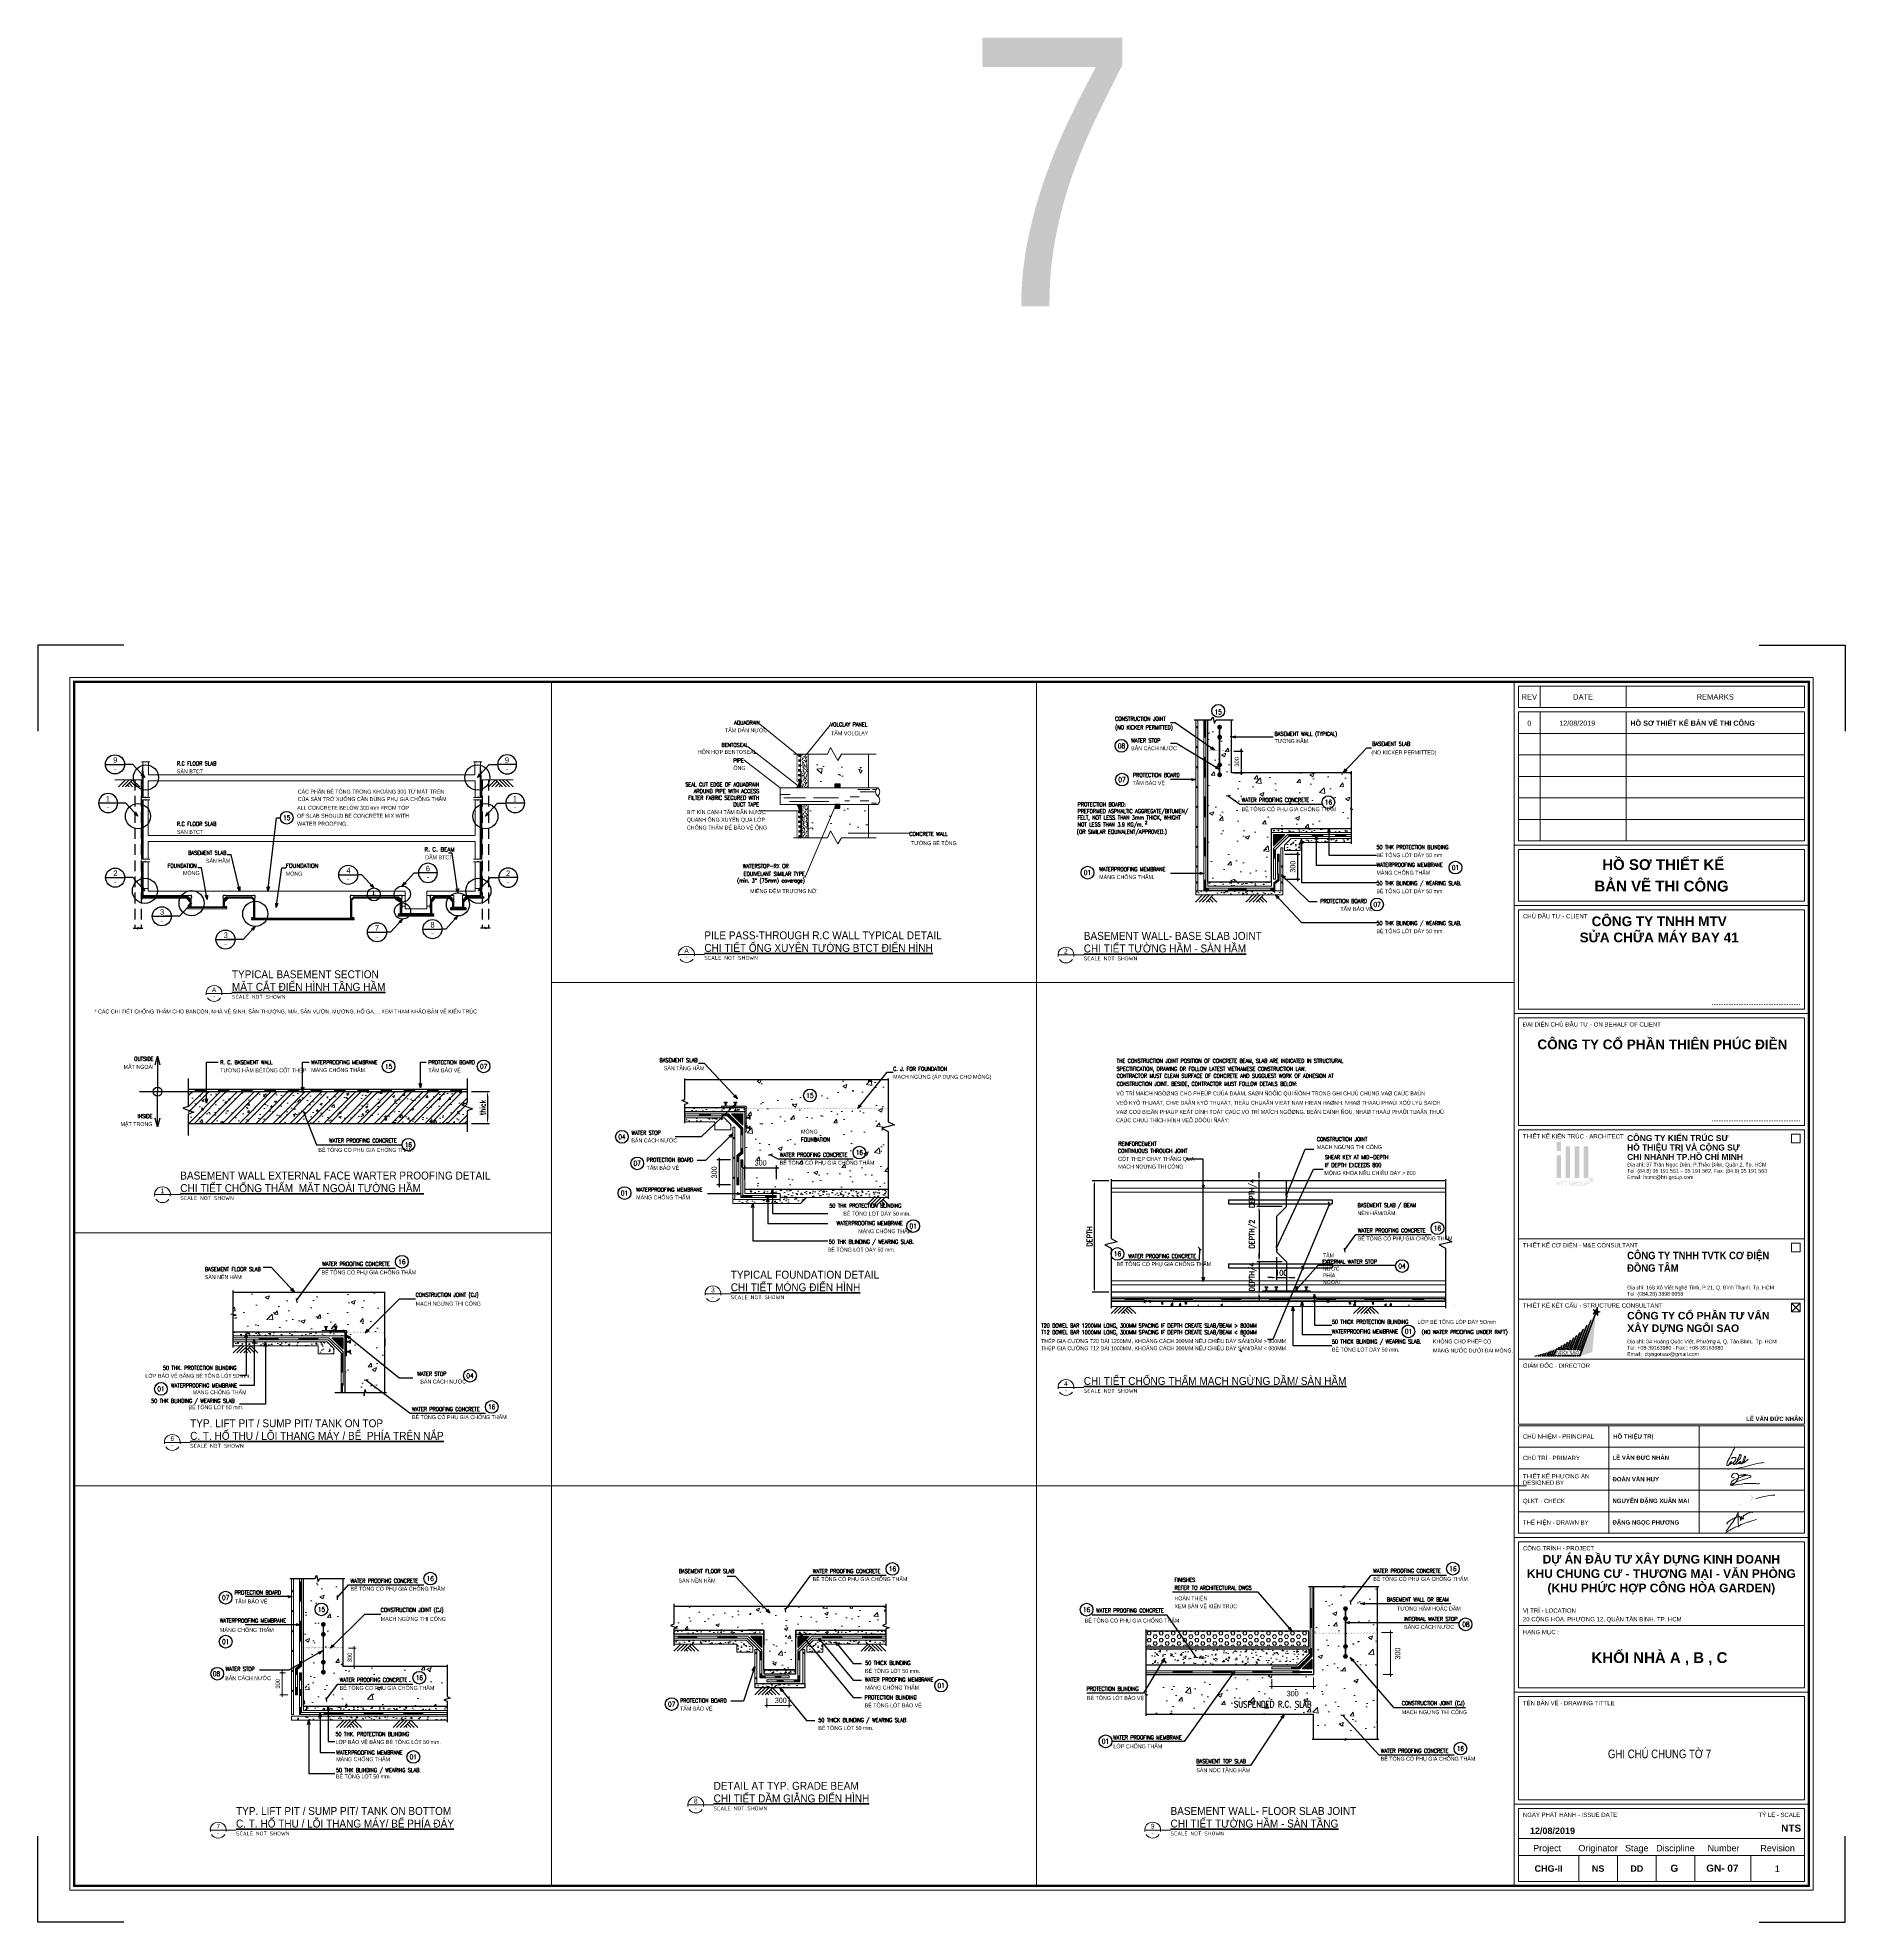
# Model space of a CAD drawing. Header units: millimetres. Extents: x -88960 to 836140, y 175458 to 320791.
# Drawn here: x 415640 to 499740, y 175458 to 263122 of the extents above; entities that cross this region are included whole.
import ezdxf
from ezdxf.enums import TextEntityAlignment as Align

# ---------------------------------------------------------------- set-up
doc = ezdxf.new("R2010")
doc.units = ezdxf.units.MM
doc.header["$LTSCALE"] = 1000
doc.linetypes.add('DASHED', pattern=[0.75, 0.5, -0.25])
doc.linetypes.add('HIDDEN', pattern=[0.375, 0.25, -0.125])
doc.layers.get('0').update_dxf_attribs({"linetype": 'CONTINUOUS'})
doc.layers.get('DEFPOINTS').update_dxf_attribs({"linetype": 'CONTINUOUS'})
for name, color, linetype, lineweight in [('Ap0102_dim', 145, 'CONTINUOUS', 25), ('Ap0202_T', 141, 'CONTINUOUS', 25), ('Ap0205_T', 253, 'CONTINUOUS', 50), ('Ap0310_PSS', 130, 'CONTINUOUS', 18), ('Ap0311_H', 8, 'CONTINUOUS', 15), ('Ap0313_FL', 145, 'CONTINUOUS', 13), ('Ap0314_Kh', 253, 'CONTINUOUS', 15), ('Ap0402_Reinf.S', 6, 'CONTINUOUS', 35), ('Ap0403_RT', 40, 'CONTINUOUS', 20), ('CHG_XX_Khung ten$0$TEXT', 7, 'CONTINUOUS', 15), ('R-SWTS-PAT3', 4, 'CONTINUOUS', 9), ('TEXT', 1, 'CONTINUOUS', 15)]:
    doc.layers.add(name, color=color, linetype=linetype, lineweight=lineweight)
doc.layers.add('CHG_XX_Khung ten$0$A1 BORDER$0$DGIONG', color=7, linetype='CONTINUOUS', lineweight=13, true_color=0x29ffff)
doc.layers.add('CHG_XX_Khung ten$0$A1 BORDER$0$STICK', color=7, linetype='CONTINUOUS', lineweight=9, true_color=0xe60000)
doc.layers.add('CHG_XX_Khung ten$0$TKTC', color=1, linetype='CONTINUOUS')
doc.layers.add('R-SWTS-DET1', color=1, linetype='CONTINUOUS')
doc.styles.add('Ap_Vni-helve', font='VHELVEN_0.TTF', dxfattribs={"width": 0.8, "height": 1})
doc.styles.add('ARC8', font='simplex', dxfattribs={"width": 0.8})
doc.styles.add('Arial', font='arial.ttf', dxfattribs={"width": 0.8})
doc.styles.add('Arial - Bold', font='arialbd.ttf', dxfattribs={"height": 2.5})
doc.styles.add('CHG_XX_Khung ten$0$A1 BORDER$0$ARIAL', font='arial.ttf')
doc.styles.add('CHG_XX_Khung ten$0$A1 BORDER$0$Arial - Bold', font='arialbd.ttf', dxfattribs={"height": 2.5})
doc.styles.add('CHG_XX_Khung ten$0$A1 BORDER$0$Star-AvoBold', font='VAVOB_0.TTF')
doc.styles.add('CHG_XX_Khung ten$0$A1 BORDER$0$Title Block DD$0$ARIAL', font='arial.ttf')
doc.styles.add('CHG_XX_Khung ten$0$A1 BORDER$0$Title Block DD$0$Arial - Bold', font='arialbd.ttf', dxfattribs={"height": 2.5})
doc.styles.add('CHG_XX_Khung ten$0$arial', font='arial.ttf')
doc.styles.add('CHG_XX_Khung ten$0$Arial - Bold', font='arialbd.ttf')
doc.styles.add('CHG_XX_Khung ten$0$ArialB', font='arialbd.ttf')
doc.styles.add('CHG_XX_Khung ten$0$title block pccc$0$ARIAL', font='arial.ttf')
doc.styles.add('CHG_XX_Khung ten$0$title block pccc$0$Arial - Bold', font='arialbd.ttf', dxfattribs={"height": 2.5})
doc.styles.add('Fosup', font='1.shx', dxfattribs={"width": 0.8})
doc.styles.add('ISOCP', font='isocp.shx')
doc.styles.add('R2', font='ROMANS', dxfattribs={"width": 0.8, "height": 2})
doc.styles.add('romans', font='romans.shx', dxfattribs={"width": 0.8})
doc.styles.add('S-TEXT18', font='ISOCP.shx')
doc.styles.add('S-TEXT35', font='VHELVEN_0.TTF', dxfattribs={"width": 0.9})
doc.styles.add('S-TEXT50', font='VHELVEN_0.TTF', dxfattribs={"width": 0.9})
doc.styles.add('T1', font='ROMANS', dxfattribs={"width": 0.8, "height": 200})
doc.styles.add('Text Chuan', font='1.shx', dxfattribs={"width": 0.8})
doc.styles.add('Text-V', font='romans.shx', dxfattribs={"width": 0.8})
doc.styles.add('TTP-HelCon', font='VHELVCN_0.TTF')
doc.styles.add('vn-vni', font='vn_vni.shx', dxfattribs={"width": 0.8})
doc.dimstyles.new('Fosup_model', dxfattribs={"dimscale": 100, "dimtxt": 2, "dimasz": 1, "dimexe": 1, "dimexo": 1, "dimgap": 1, "dimtad": 1, "dimdec": 0, "dimzin": 3, "dimdsep": 46, "dimtxsty": 'Fosup', "dimblk": 'ARCHTICK', "dimcen": 1, "dimdle": 1, "dimclrd": 256, "dimclre": 256, "dimclrt": 7, "dimazin": 2, "dimtfac": 100, "dimtdec": 0, "dimtix": 1, "dimtmove": 2, "dimatfit": 2, "dimldrblk": 'OPEN30', "dimfxl": 1, "dimtolj": 1, "dimtzin": 0, "dimlwd": -1, "dimlwe": -1, "dimarcsym": 0})
doc.dimstyles.new('SCADARCH', dxfattribs={"dimtxt": 0.125, "dimasz": 0.18, "dimexe": 0.18, "dimexo": 0.0625, "dimgap": 0.09, "dimtad": 0, "dimtih": 1, "dimtoh": 1, "dimdec": 4, "dimzin": 0, "dimdsep": 46, "dimlunit": 4, "dimtxsty": 'Standard', "dimcen": 0.09, "dimclrd": 256, "dimclre": 256, "dimclrt": 256, "dimadec": 0, "dimazin": 0, "dimtfac": 1, "dimtdec": 4, "dimtofl": 0, "dimtmove": 0, "dimatfit": 3, "dimfxl": 1, "dimtolj": 1, "dimtzin": 0, "dimlwd": -1, "dimlwe": -1, "dimarcsym": 0})
doc.dimstyles.new('TL 100', dxfattribs={"dimscale": 0, "dimtxt": 250, "dimasz": 140, "dimexe": 100, "dimexo": 100, "dimgap": 100, "dimtad": 1, "dimdec": 1, "dimdsep": 46, "dimtxsty": 'Text-V', "dimcen": 0, "dimdle": 100, "dimclrd": 256, "dimclre": 256, "dimclrt": 1, "dimaunit": 1, "dimadec": 0, "dimazin": 0, "dimtfac": 1, "dimtdec": 1, "dimtix": 1, "dimtmove": 2, "dimatfit": 3, "dimldrblk": 'OBLIQUE', "dimfxl": 1, "dimtolj": 1, "dimtzin": 0, "dimarcsym": 0})
doc.dimstyles.new('TL 20', dxfattribs={"dimscale": 0, "dimtxt": 250, "dimasz": 200, "dimexe": 100, "dimexo": 200, "dimgap": 100, "dimtad": 1, "dimdec": 1, "dimlfac": 0.2, "dimdsep": 46, "dimtxsty": 'romans', "dimcen": 200, "dimdle": 100, "dimclrd": 256, "dimclre": 256, "dimclrt": 1, "dimaunit": 1, "dimadec": 0, "dimazin": 0, "dimtfac": 1, "dimtdec": 1, "dimtix": 1, "dimtmove": 2, "dimatfit": 3, "dimldrblk": 'OPEN30', "dimfxl": 1, "dimtolj": 1, "dimtzin": 0, "dimarcsym": 0})
pattern_1 = [(50, (350884.67, 156814.44), (531.3033, -46.483), [55.5555, -611.1105]), (355, (350884.67, 156814.44), (-102.7787, 557.1788), [44.4444, -488.8884]), (100.4514, (350928.95, 156810.57), (428.525, 510.6954), [47.215, -519.364]), (46.1842, (350884.7, 156962.6), (790.548, -122.6066), [83.333, -916.666]), (96.6356, (350950.55, 156952.4), (692.342, 721.568), [70.8224, -779.046]), (351.1842, (350884.7, 156962.6), (692.3415, 721.5686), [66.6666, -733.3326]), (21, (350958.75, 156925.55), (442.153, -298.236), [55.5555, -611.1105]), (326, (350958.75, 156925.55), (180.2334, 537.1476), [44.4444, -488.8884]), (71.4514, (350995.6, 156900.7), (622.3865, 238.9112), [47.215, -519.364]), (37.5, (350884.67, 156814.44), (9.0073, 246.5878), [0, -482.9625, 0, -496.2958, 0, -490.74025]), (7.5, (350884.67, 156814.44), (194.8661, 292.1565), [0, -282.9627, 0, -471.8514, 0, -187.03685]), (327.5, (350719.49, 156814.44), (395.42363, -16.7073), [0, -185.185, 0, -577.7772, 0, -766.6659]), (317.5, (350645.4, 156814.44), (431.9893, 74.1518), [0, -240.7405, 0, -383.7033, 0, -544.4439])]
pattern_2 = [(50, (445442.3, 186154.4), (1992.39, -174.31), [208.33, -2291.66]), (355, (445442.3, 186154.4), (-385.42, 2089.42), [166.67, -1833.33]), (100.451, (445608.4, 186139.8), (1606.97, 1915.11), [177.06, -1947.62]), (46.184, (445442.3, 186710), (2964.56, -459.77), [312.5, -3437.5]), (96.636, (445689.4, 186671.6), (2596.28, 2705.88), [265.58, -2921.42]), (351.184, (445442.3, 186710), (2596.28, 2705.9), [250, -2750]), (21, (445720.1, 186571), (1658.07, -1118.38), [208.33, -2291.66]), (326, (445720.1, 186571), (675.88, 2014.3), [166.67, -1833.33]), (71.451, (445858.3, 186477.8), (2333.95, 895.92), [177.06, -1947.62]), (37.5, (445442.3, 186154.4), (33.777, 924.704), [0, -1811.11, 0, -1861.11, 0, -1840.276]), (7.5, (445442.3, 186154.4), (730.748, 1095.587), [0, -1061.11, 0, -1769.443, 0, -701.39]), (327.5, (444822.9, 186154.4), (1482.839, -62.652), [0, -694.444, 0, -2166.664, 0, -2874.997]), (317.5, (444545.1, 186154.4), (1619.96, 278.07), [0, -902.78, 0, -1438.89, 0, -2041.665])]
pattern_3 = [(50, (353967.76, 181768.7), (531.3033, -46.483), [55.5555, -611.1105]), (355, (353967.76, 181768.7), (-102.7787, 557.1788), [44.4444, -488.8884]), (100.4514, (354012.03, 181764.83), (428.525, 510.6954), [47.215, -519.364]), (46.1842, (353967.76, 181916.85), (790.548, -122.6066), [83.333, -916.666]), (96.6356, (354033.6, 181906.6), (692.342, 721.568), [70.822, -779.046]), (351.1842, (353967.76, 181916.85), (692.3415, 721.569), [66.667, -733.333]), (21, (354041.83, 181879.8), (442.153, -298.236), [55.5555, -611.1105]), (326, (354041.83, 181879.8), (180.2334, 537.1476), [44.4444, -488.8884]), (71.4514, (354078.7, 181854.96), (622.3865, 238.9112), [47.215, -519.364]), (37.5, (353967.76, 181768.7), (9.0073, 246.5878), [0, -482.9625, 0, -496.2958, 0, -490.7402]), (7.5, (353967.76, 181768.7), (194.8661, 292.1565), [0, -282.9627, 0, -471.8514, 0, -187.0368]), (327.5, (353802.57, 181768.7), (395.42363, -16.7073), [0, -185.185, 0, -577.7772, 0, -766.6659]), (317.5, (353728.5, 181768.7), (431.9893, 74.1518), [0, -240.7405, 0, -383.7033, 0, -544.4439])]
pattern_4 = [(50, (349974.44, 183724), (531.3033, -46.483), [55.5555, -611.1105]), (355, (349974.44, 183724), (-102.7787, 557.1788), [44.4444, -488.8884]), (100.4514, (350018.7, 183720.14), (428.525, 510.6954), [47.215, -519.364]), (46.1842, (349974.44, 183872.17), (790.548, -122.6066), [83.333, -916.666]), (96.6356, (350040.3, 183861.95), (692.342, 721.568), [70.822, -779.046]), (351.1842, (349974.4, 183872.2), (692.3415, 721.569), [66.6666, -733.3326]), (21, (350048.5, 183835.13), (442.153, -298.236), [55.5555, -611.1105]), (326, (350048.5, 183835.13), (180.2334, 537.1476), [44.4444, -488.8884]), (71.4514, (350085.36, 183810.3), (622.3865, 238.9112), [47.215, -519.364]), (37.5, (349974.44, 183724.02), (9.0073, 246.5878), [0, -482.9625, 0, -496.2958, 0, -490.7402]), (7.5, (349974.44, 183724.02), (194.8661, 292.1565), [0, -282.9627, 0, -471.8514, 0, -187.03685]), (327.5, (349809.25, 183724.02), (395.42363, -16.7073), [0, -185.185, 0, -577.7772, 0, -766.6659]), (317.5, (349735.18, 183724.02), (431.9893, 74.1518), [0, -240.7405, 0, -383.7033, 0, -544.4439])]
pattern_5 = [(130, (549447.46, 156814.44), (-531.3033, -46.483), [55.5555, -611.1105]), (185, (549447.46, 156814.44), (102.7787, 557.1788), [44.4444, -488.8884]), (79.5486, (549403.2, 156810.57), (-428.525, 510.6954), [47.215, -519.364]), (133.8158, (549447.46, 156962.6), (-790.548, -122.6066), [83.333, -916.666]), (83.3644, (549381.6, 156952.4), (-692.342, 721.568), [70.8224, -779.046]), (188.8158, (549447.46, 156962.6), (-692.3415, 721.5686), [66.6666, -733.3326]), (159, (549373.4, 156925.55), (-442.153, -298.236), [55.5555, -611.1105]), (214, (549373.4, 156925.55), (-180.2334, 537.1476), [44.4444, -488.8884]), (108.5486, (549336.54, 156900.7), (-622.3865, 238.9112), [47.215, -519.364]), (142.5, (549447.46, 156814.44), (-9.0073, 246.5878), [0, -482.9625, 0, -496.2958, 0, -490.74025]), (172.5, (549447.46, 156814.44), (-194.8661, 292.1565), [0, -282.9627, 0, -471.8514, 0, -187.03685]), (212.5, (549612.64, 156814.44), (-395.42363, -16.7073), [0, -185.185, 0, -577.7772, 0, -766.6659]), (222.5, (549686.72, 156814.44), (-431.9893, 74.1518), [0, -240.7405, 0, -383.7033, 0, -544.4439])]

# ---------------------------------------------------------------- blocks, each defined once
blk = doc.blocks.new('250RGR')
at = {"layer": 'Ap0310_PSS'}
for p, q in [((-124, 4), (-124, 10)), ((-117, 10), (-124, 10)), ((-124, 4), (126, 4)), ((-119, 7), (-117, 10)), ((-119, 7), (-107, 7)), ((-97, 7), (-90, 7)), ((-90, 9), (-89, 9)), ((-90, 7), (-90, 9)), ((-89, 7), (-89, 9)), ((-89, 7), (-85, 7)), ((-85, 9), (-84, 9)), ((-85, 7), (-85, 9)), ((-84, 7), (-84, 9)), ((-84, 7), (-80, 7)), ((-80, 9), (-79, 9)), ((-80, 7), (-80, 9)), ((-79, 7), (-79, 9)), ((-79, 7), (-79, 7)), ((-79, 7), (-75, 7)), ((-75, 9), (-74, 9)), ((-75, 7), (-75, 9)), ((-74, 7), (-74, 9)), ((-74, 7), (-70, 7)), ((-70, 9), (-69, 9)), ((-70, 7), (-70, 9)), ((-69, 7), (-69, 9)), ((-69, 7), (-59, 7)), ((-49, 8), (-1, 8)), ((-5, 8), (0, 8)), ((0, 26), (3, 26)), ((0, 26), (0, 9)), ((3, 26), (3, 9)), ((3, 8), (52, 8)), ((71, 7), (62, 7)), ((71, 7), (71, 9)), ((72, 9), (71, 9)), ((72, 7), (72, 9)), ((76, 7), (72, 7)), ((76, 7), (76, 9)), ((77, 9), (76, 9)), ((77, 7), (77, 9)), ((81, 7), (77, 7)), ((81, 7), (81, 9)), ((82, 9), (81, 9)), ((82, 7), (81, 7)), ((82, 7), (82, 9)), ((86, 7), (82, 7)), ((86, 7), (86, 9)), ((87, 9), (86, 9)), ((87, 7), (87, 9)), ((91, 7), (87, 7)), ((91, 7), (91, 9)), ((92, 9), (91, 9)), ((92, 7), (92, 9)), ((100, 7), (92, 7)), ((121, 7), (110, 7)), ((120, 10), (126, 10)), ((121, 7), (120, 10)), ((126, 4), (126, 10))]:
    blk.add_line(p, q, dxfattribs=at)
for centre, radius, start, end in [((-111, 22), 1, 128.36944, 246.85387), ((-103, 12), 14, 51.65679, 128.36944), ((-116, 13), 9.96, 326.43388, 61.73506), ((-91, 13), 9.01, 113.3399, 221.93427), ((-94, 22), 1, 293.17195, 51.65679), ((-62, 22), 1, 128.37321, 246.85805), ((-54, 12), 14, 51.66056, 128.37321), ((-66, 13), 9, 319.71546, 66.85805), ((-42, 13), 9, 113.17613, 213.76594), ((-46, 22), 1, 293.17613, 51.66056), ((-1, 9), 0.5, 270.01498, 0.015), ((3, 9), 0.5, 180.015, 270.01175), ((57, 12), 14, 51.65679, 128.36944), ((49, 22), 1, 128.36944, 246.85387), ((45, 13), 9, 327.21251, 66.85387), ((69, 13), 9, 113.17195, 220.31454), ((65, 22), 1, 293.17195, 51.65679), ((97, 23), 1, 128.37321, 246.85805), ((105, 12), 14, 51.66056, 128.37321), ((93, 13), 9.01, 318.09573, 66.6901), ((119, 13), 9.96, 118.29494, 213.59612), ((113, 23), 1, 293.17613, 51.66056)]:
    blk.add_arc(centre, radius, start, end, dxfattribs=at)
blk = doc.blocks.new('_Open30')
at = {"color": 0, "linetype": 'ByBlock', "lineweight": -2}
for p, q in [((-1, 0.27), (0, 0)), ((0, 0), (-1, -0.27)), ((0, 0), (-1, 0))]:
    blk.add_line(p, q, dxfattribs=at)
blk = doc.blocks.new('DTN')
at = {"layer": 'Ap0202_T'}
blk.add_line((-600, 0), (600, 0), dxfattribs=at)
blk.add_circle((0, 0), 600, dxfattribs=at)
at = {"layer": 'Ap0202_T', "style": 'Arial', "width": 0.8}
blk.add_attdef('DTN', text='', height=350, dxfattribs=at).set_placement((15, 100), align=Align.CENTER)
at = {"layer": 'Ap0202_T', "style": 'ISOCP'}
blk.add_attdef('REF', text='', height=250, dxfattribs=at).set_placement((0, -400), align=Align.CENTER)
blk = doc.blocks.new('HD240')
at = {"layer": 'Ap0311_H'}
for p, q in [((-120, 7.5), (-120, 0)), ((-102.5, 7.5), (-120, 7.5)), ((-120, 0), (120, 0)), ((-107.5, 25), (-107.5, 27.5)), ((-107.5, 27.5), (-92.5, 27.5)), ((-102.5, 22.5), (-107.5, 25)), ((-102.5, 22.5), (-102.5, 7.5)), ((-97.5, 22.5), (-92.5, 25)), ((-97.5, 22.5), (-97.5, 7.5)), ((-52.5, 7.5), (-97.5, 7.5)), ((-92.5, 25), (-92.5, 27.5)), ((-57.5, 27.5), (-42.5, 27.5)), ((-57.5, 25), (-57.5, 27.5)), ((-52.5, 22.5), (-57.5, 25)), ((-52.5, 22.5), (-52.5, 7.5)), ((-47.5, 22.5), (-42.5, 25)), ((-47.5, 22.5), (-47.5, 7.5)), ((47.5, 7.5), (-47.5, 7.5)), ((-42.5, 25), (-42.5, 27.5)), ((42.5, 27.5), (57.5, 27.5)), ((42.5, 25), (42.5, 27.5)), ((47.5, 22.5), (42.5, 25)), ((47.5, 22.5), (47.5, 7.5)), ((52.5, 22.5), (57.5, 25)), ((52.5, 22.5), (52.5, 7.5)), ((97.5, 7.5), (52.5, 7.5)), ((57.5, 25), (57.5, 27.5)), ((92.5, 27.5), (107.5, 27.5)), ((92.5, 25), (92.5, 27.5)), ((97.5, 22.5), (92.5, 25)), ((97.5, 22.5), (97.5, 7.5)), ((102.5, 22.5), (107.5, 25)), ((102.5, 22.5), (102.5, 7.5)), ((120, 7.5), (102.5, 7.5)), ((107.5, 25), (107.5, 27.5)), ((120, 0), (120, 7.5))]:
    blk.add_line(p, q, dxfattribs=at)
for points in [[(-120, 7.5), (120, 7.5), (-120, 0), (120, 0)], [(-107.5, 27.5), (-92.5, 27.5), (-107.5, 25), (-92.5, 25)], [(-107.5, 25), (-92.5, 25), (-102.5, 22.5), (-97.5, 22.5)], [(-102.5, 22.5), (-97.5, 22.5), (-102.5, 7.5), (-97.5, 7.5)], [(-57.5, 27.5), (-42.5, 27.5), (-57.5, 25), (-42.5, 25)], [(-57.5, 25), (-42.5, 25), (-52.5, 22.5), (-47.5, 22.5)], [(-52.5, 22.5), (-47.5, 22.5), (-52.5, 7.5), (-47.5, 7.5)], [(42.5, 27.5), (57.5, 27.5), (42.5, 25), (57.5, 25)], [(42.5, 25), (57.5, 25), (47.5, 22.5), (52.5, 22.5)], [(47.5, 22.5), (52.5, 22.5), (47.5, 7.5), (52.5, 7.5)], [(92.5, 27.5), (107.5, 27.5), (92.5, 25), (107.5, 25)], [(92.5, 25), (107.5, 25), (97.5, 22.5), (102.5, 22.5)], [(97.5, 22.5), (102.5, 22.5), (97.5, 7.5), (102.5, 7.5)]]:
    blk.add_solid(points, dxfattribs=at)
blk = doc.blocks.new('*X142')
at = {"color": 0}
for p, q in [((1846, 1659), (1846, 1659)), ((2109, 1642), (2109, 1642)), ((2164, 1661), (2173, 1673)), ((2164, 1661), (2178, 1660)), ((2169, 1672), (2170, 1673)), ((2169, 1672), (2192, 1668)), ((2178, 1660), (2176, 1673)), ((2185, 1637), (2185, 1637)), ((2192, 1668), (2191, 1673)), ((2220, 1670), (2227, 1673)), ((2220, 1670), (2232, 1661)), ((2227, 1628), (2227, 1628)), ((2232, 1661), (2236, 1673)), ((2247, 1645), (2247, 1645)), ((2255, 1667), (2255, 1667)), ((2342, 1657), (2342, 1657)), ((2343, 1645), (2355, 1660)), ((2343, 1645), (2358, 1644)), ((2358, 1644), (2355, 1660)), ((2356, 1646), (2356, 1646)), ((2436, 1631), (2456, 1651)), ((2436, 1631), (2458, 1627)), ((2458, 1627), (2456, 1651)), ((2461, 1637), (2461, 1637)), ((2482, 1662), (2482, 1662)), ((2522, 1629), (2534, 1644)), ((2522, 1629), (2537, 1628)), ((2537, 1628), (2534, 1644)), ((2554, 1671), (2554, 1671)), ((2579, 1650), (2596, 1656)), ((2579, 1650), (2591, 1641)), ((2591, 1641), (2596, 1656)), ((2606, 1662), (2606, 1662)), ((2688, 1666), (2688, 1666)), ((2709, 1623), (2714, 1628)), ((2715, 1623), (2714, 1628)), ((2812, 1629), (2812, 1629)), ((2821, 1660), (2821, 1660)), ((2863, 1631), (2863, 1631)), ((2906, 1642), (2906, 1642)), ((2938, 1630), (2956, 1636)), ((2938, 1630), (2949, 1623)), ((2951, 1623), (2956, 1636)), ((2955, 1654), (2955, 1654)), ((2993, 1650), (2993, 1650)), ((2994, 1624), (2994, 1624)), ((3064, 1663), (3064, 1663)), ((3088, 1649), (3088, 1649)), ((3121, 1667), (3121, 1667)), ((3127, 1671), (3127, 1671)), ((3139, 1649), (3139, 1649)), ((3222, 1643), (3222, 1643)), ((3302, 1671), (3302, 1671)), ((3355, 1637), (3355, 1637)), ((3436, 1665), (3436, 1665)), ((3471, 1626), (3471, 1626)), ((3488, 1632), (3488, 1632)), ((3503, 1636), (3503, 1636)), ((3569, 1660), (3569, 1660)), ((3622, 1626), (3622, 1626)), ((3629, 1652), (3629, 1652)), ((3629, 1647), (3629, 1647)), ((3691, 1655), (3691, 1655)), ((3703, 1654), (3703, 1654)), ((3759, 1671), (3759, 1671)), ((3786, 1668), (3786, 1668)), ((3836, 1648), (3836, 1648)), ((3858, 1625), (3858, 1625)), ((3867, 1670), (3873, 1673)), ((3867, 1670), (3879, 1662)), ((3879, 1662), (3883, 1673)), ((3970, 1643), (3970, 1643)), ((4004, 1667), (4009, 1673)), ((4004, 1667), (4026, 1664)), ((4004, 1650), (4004, 1650)), ((4026, 1664), (4025, 1673)), ((4103, 1637), (4103, 1637)), ((4140, 1640), (4140, 1640)), ((4193, 1631), (4193, 1631)), ((4226, 1650), (4244, 1657)), ((4226, 1650), (4239, 1642)), ((4237, 1632), (4237, 1632)), ((4239, 1642), (4244, 1657)), ((4256, 1640), (4256, 1640)), ((4269, 1658), (4269, 1658)), ((4271, 1626), (4290, 1646)), ((4271, 1626), (4291, 1623)), ((4281, 1661), (4291, 1673)), ((4281, 1661), (4296, 1659)), ((4293, 1623), (4290, 1646)), ((4296, 1659), (4293, 1673)), ((4351, 1652), (4351, 1652)), ((4355, 1646), (4355, 1646)), ((4370, 1626), (4370, 1626)), ((4460, 1645), (4472, 1659)), ((4460, 1645), (4475, 1644)), ((4475, 1644), (4472, 1659)), ((4501, 1671), (4501, 1671)), ((4585, 1630), (4603, 1637)), ((4585, 1630), (4596, 1623)), ((4598, 1623), (4603, 1637)), ((4639, 1629), (4651, 1644)), ((4639, 1629), (4654, 1628)), ((4650, 1627), (4650, 1627)), ((4654, 1628), (4651, 1644)), ((4777, 1643), (4777, 1643)), ((4820, 1624), (4820, 1624)), ((4826, 1623), (4831, 1628)), ((4832, 1623), (4831, 1628)), ((4888, 1633), (4888, 1633)), ((4906, 1662), (4906, 1662)), ((4915, 1636), (4915, 1636)), ((5034, 1658), (5034, 1658)), ((5073, 1657), (5073, 1657)), ((5136, 1666), (5136, 1666)), ((5288, 1631), (5288, 1631))]:
    blk.add_line(p, q, dxfattribs=at)
blk = doc.blocks.new('*D250')
at = {"layer": 'Ap0102_dim', "lineweight": -2, "transparency": 16777216}
for p, q in [((465477, 209952), (464707, 209952)), ((464807, 204907), (464807, 209812)), ((465477, 204767), (464707, 204767))]:
    blk.add_line(p, q, dxfattribs=at)
at = {"layer": 'Ap0102_dim', "transparency": 16777216}
for points in [[(464784, 209812), (464831, 209812), (464807, 209952)], [(464784, 204907), (464831, 204907), (464807, 204767)]]:
    blk.add_solid(points, dxfattribs=at)
at = {"layer": 'DEFPOINTS', "color": 0, "transparency": 16777216}
for p in [(464807, 209952), (465577, 209952), (465577, 204767)]:
    blk.add_point(p, dxfattribs=at)
at = {"layer": 'Ap0102_dim', "color": 1, "transparency": 16777216, "insert": (464582, 207360), "char_height": 250, "attachment_point": 5, "rotation": 90, "style": 'Text-V'}
blk.add_mtext('\\A1;DEPTH', dxfattribs=at)
blk = doc.blocks.new('_Oblique')
at = {"layer": 'Ap0311_H', "color": 0, "lineweight": -2}
blk.add_line((-0.5, -0.5), (0.5, 0.5), dxfattribs=at)
blk = doc.blocks.new('*D251')
at = {"layer": 'Ap0102_dim', "lineweight": -2, "transparency": 16777216}
for p, q in [((473536, 209952), (472363, 209952)), ((472463, 210152), (472463, 210352)), ((472463, 208760), (472463, 209952)), ((473536, 208760), (472363, 208760)), ((472463, 208560), (472463, 208360))]:
    blk.add_line(p, q, dxfattribs=at)
at = {"layer": 'Ap0102_dim', "transparency": 16777216}
for points in [[(472430, 210152), (472496, 210152), (472463, 209952)], [(472430, 208560), (472496, 208560), (472463, 208760)]]:
    blk.add_solid(points, dxfattribs=at)
at = {"layer": 'DEFPOINTS', "color": 0, "transparency": 16777216}
for p in [(472463, 209952), (473736, 209952), (473736, 208760)]:
    blk.add_point(p, dxfattribs=at)
at = {"layer": 'Ap0102_dim', "color": 1, "transparency": 16777216, "insert": (472173, 209356), "char_height": 250, "attachment_point": 5, "rotation": 90, "style": 'romans'}
blk.add_mtext('\\A1;DEPTH/4', dxfattribs=at)
blk = doc.blocks.new('*D252')
at = {"layer": 'Ap0102_dim', "lineweight": -2, "transparency": 16777216}
for p, q in [((473536, 208760), (472363, 208760)), ((472463, 208560), (472463, 206382)), ((473536, 206182), (472363, 206182))]:
    blk.add_line(p, q, dxfattribs=at)
at = {"layer": 'Ap0102_dim', "transparency": 16777216}
for points in [[(472430, 208560), (472496, 208560), (472463, 208760)], [(472430, 206382), (472496, 206382), (472463, 206182)]]:
    blk.add_solid(points, dxfattribs=at)
at = {"layer": 'DEFPOINTS', "color": 0, "transparency": 16777216}
for p in [(473736, 208760), (472463, 206182), (473736, 206182)]:
    blk.add_point(p, dxfattribs=at)
at = {"layer": 'Ap0102_dim', "color": 1, "transparency": 16777216, "insert": (472173, 207471), "char_height": 250, "attachment_point": 5, "rotation": 90, "style": 'romans'}
blk.add_mtext('\\A1;DEPTH/2', dxfattribs=at)
blk = doc.blocks.new('*D253')
at = {"layer": 'Ap0102_dim', "lineweight": -2, "transparency": 16777216}
for p, q in [((473536, 206182), (472363, 206182)), ((472463, 206382), (472463, 206582)), ((472463, 206182), (472463, 204767)), ((473536, 204767), (472363, 204767)), ((472463, 204567), (472463, 204367))]:
    blk.add_line(p, q, dxfattribs=at)
at = {"layer": 'Ap0102_dim', "transparency": 16777216}
for points in [[(472430, 206382), (472496, 206382), (472463, 206182)], [(472430, 204567), (472496, 204567), (472463, 204767)]]:
    blk.add_solid(points, dxfattribs=at)
at = {"layer": 'DEFPOINTS', "color": 0, "transparency": 16777216}
for p in [(473736, 206182), (472463, 204767), (473736, 204767)]:
    blk.add_point(p, dxfattribs=at)
at = {"layer": 'Ap0102_dim', "color": 1, "transparency": 16777216, "insert": (472173, 205475), "char_height": 250, "attachment_point": 5, "rotation": 90, "style": 'romans'}
blk.add_mtext('\\A1;DEPTH/4', dxfattribs=at)
blk = doc.blocks.new('*D254')
at = {"layer": 'Ap0102_dim', "lineweight": -2, "transparency": 16777216}
for p, q in [((473273, 206390), (473273, 205346)), ((473073, 205446), (472873, 205446)), ((473273, 205446), (473736, 205446)), ((473736, 205927), (473736, 205346)), ((473936, 205446), (474136, 205446))]:
    blk.add_line(p, q, dxfattribs=at)
at = {"layer": 'Ap0102_dim', "transparency": 16777216}
for points in [[(473073, 205479), (473073, 205412), (473273, 205446)], [(473936, 205479), (473936, 205412), (473736, 205446)]]:
    blk.add_solid(points, dxfattribs=at)
at = {"layer": 'DEFPOINTS', "color": 0, "transparency": 16777216}
for p in [(473273, 206590), (473736, 206127), (473736, 205446)]:
    blk.add_point(p, dxfattribs=at)
at = {"layer": 'Ap0102_dim', "color": 1, "transparency": 16777216, "insert": (473504, 205671), "char_height": 250, "attachment_point": 5, "style": 'romans'}
blk.add_mtext('\\A1;100', dxfattribs=at)
blk = doc.blocks.new('*U40')
at = {"color": 0}
blk.add_line((-5, 0), (11.2, 0), dxfattribs=at)
for start_param, end_param in [(6.107277, 9.600681), (10.037379, 11.953764)]:
    blk.add_ellipse((0, 0), major_axis=(5, 0), ratio=1, start_param=start_param, end_param=end_param, dxfattribs=at)
at = {"layer": 'Ap0202_T', "style": 'S-TEXT35', "width": 0.9}
blk.add_attdef('TAG_AN', text='', height=3, dxfattribs=at).set_placement((0, 0), align=Align.BOTTOM_CENTER)
at = {"layer": 'Ap0202_T', "style": 'S-TEXT18'}
blk.add_attdef('C/REF', text='', height=2, dxfattribs=at).set_placement((0, -0.9), align=Align.TOP_CENTER)
blk.add_attdef('SSCALE', text='', height=2.5, dxfattribs=at).set_placement((11.2, -0.9), align=Align.TOP_LEFT)
at = {"layer": 'Ap0205_T', "style": 'S-TEXT50', "width": 0.9}
for tag, p in [('TITLE_ABOVE', (11.2, 9.5)), ('TITLE_BELOW', (11.2, 1.6))]:
    blk.add_attdef(tag, p, '', height=5, dxfattribs=at)
blk = doc.blocks.new('_ARCHTICK')
at = {"color": 0, "linetype": 'ByBlock', "const_width": 0.15}
blk.add_lwpolyline([(-0.5, -0.5), (0.5, 0.5)], dxfattribs=at)
blk = doc.blocks.new('*D255')
at = {"layer": 'Ap0102_dim', "transparency": 16777216}
for p, q in [((471286, 229942), (471730, 229942)), ((471630, 230042), (471630, 228831)), ((471286, 228931), (471730, 228931))]:
    blk.add_line(p, q, dxfattribs=at)
at = {"layer": 'DEFPOINTS', "color": 0, "transparency": 16777216}
for p in [(471186, 229942), (471186, 228931), (471630, 228931)]:
    blk.add_point(p, dxfattribs=at)
at = {"layer": 'Ap0102_dim', "transparency": 16777216, "xscale": 100, "yscale": 100, "zscale": 100}
for p, rotation in [((471630, 229942), 90), ((471630, 228931), 270)]:
    blk.add_blockref('_ARCHTICK', p, dxfattribs=dict(at, rotation=rotation))
at = {"layer": 'Ap0102_dim', "color": 7, "transparency": 16777216, "insert": (471430, 229437), "char_height": 200, "attachment_point": 5, "rotation": 90, "style": 'Fosup'}
blk.add_mtext('\\A1;300', dxfattribs=at)
blk = doc.blocks.new('*D256')
at = {"layer": 'Ap0314_Kh', "transparency": 16777216}
for p, q in [((478168, 188934), (478687, 188934)), ((478587, 186884), (478587, 189034)), ((478243, 186984), (478687, 186984))]:
    blk.add_line(p, q, dxfattribs=at)
at = {"layer": 'DEFPOINTS', "color": 0, "transparency": 16777216}
for p in [(478068, 188934), (478587, 188934), (478143, 186984)]:
    blk.add_point(p, dxfattribs=at)
at = {"layer": 'Ap0314_Kh', "transparency": 16777216, "xscale": 100, "yscale": 100, "zscale": 100}
for p, rotation in [((478587, 188934), 90), ((478587, 186984), 270)]:
    blk.add_blockref('_ARCHTICK', p, dxfattribs=dict(at, rotation=rotation))
at = {"layer": 'Ap0314_Kh', "color": 7, "transparency": 16777216, "insert": (478913, 187959), "char_height": 250, "attachment_point": 5, "rotation": 90, "style": 'Fosup'}
blk.add_mtext('\\A1;300', dxfattribs=at)
blk = doc.blocks.new('*D257')
at = {"layer": 'Ap0314_Kh', "transparency": 16777216}
for p, q in [((430094, 188205), (430457, 188205)), ((430357, 188305), (430357, 187254)), ((430094, 187354), (430457, 187354))]:
    blk.add_line(p, q, dxfattribs=at)
at = {"layer": 'DEFPOINTS', "color": 0, "transparency": 16777216}
for p in [(429994, 188205), (429994, 187354), (430357, 187354)]:
    blk.add_point(p, dxfattribs=at)
at = {"layer": 'Ap0314_Kh', "transparency": 16777216, "xscale": 100, "yscale": 100, "zscale": 100}
for p, rotation in [((430357, 188205), 90), ((430357, 187354), 270)]:
    blk.add_blockref('_ARCHTICK', p, dxfattribs=dict(at, rotation=rotation))
at = {"layer": 'Ap0314_Kh', "color": 7, "transparency": 16777216, "insert": (430157, 187779), "char_height": 200, "attachment_point": 5, "rotation": 90, "style": 'Fosup'}
blk.add_mtext('\\A1;300', dxfattribs=at)
blk = doc.blocks.new('*D216')
at = {"layer": 'Ap0102_dim', "lineweight": -2, "transparency": 16777216}
for p, q in [((435823, 214098), (436668, 214098)), ((436568, 213898), (436568, 212816)), ((435823, 212616), (436668, 212616))]:
    blk.add_line(p, q, dxfattribs=at)
at = {"layer": 'Ap0102_dim', "transparency": 16777216}
for points in [[(436535, 213898), (436601, 213898), (436568, 214098)], [(436535, 212816), (436601, 212816), (436568, 212616)]]:
    blk.add_solid(points, dxfattribs=at)
at = {"layer": 'DEFPOINTS', "color": 0, "transparency": 16777216}
for p in [(435623, 214098), (435623, 212616), (436568, 212616)]:
    blk.add_point(p, dxfattribs=at)
at = {"layer": 'Ap0102_dim', "color": 1, "transparency": 16777216, "insert": (436343, 213357), "char_height": 250, "attachment_point": 5, "rotation": 90, "style": 'romans'}
blk.add_mtext('\\A1;thick', dxfattribs=at)
blk = doc.blocks.new('*D468')
at = {"layer": 'Ap0102_dim', "transparency": 16777216}
for p, q in [((447878, 210922), (447242, 210922)), ((447342, 211022), (447342, 209656)), ((447878, 209756), (447242, 209756))]:
    blk.add_line(p, q, dxfattribs=at)
at = {"layer": 'DEFPOINTS', "color": 0, "transparency": 16777216}
for p in [(447978, 210922), (447342, 209756), (447978, 209756)]:
    blk.add_point(p, dxfattribs=at)
at = {"layer": 'Ap0102_dim', "transparency": 16777216, "xscale": 100, "yscale": 100, "zscale": 100}
for p, rotation in [((447342, 210922), 90), ((447342, 209756), 270)]:
    blk.add_blockref('_ARCHTICK', p, dxfattribs=dict(at, rotation=rotation))
at = {"layer": 'Ap0102_dim', "color": 7, "transparency": 16777216, "insert": (447117, 210339), "char_height": 250, "attachment_point": 5, "rotation": 90, "style": 'Fosup'}
blk.add_mtext('\\A1;300', dxfattribs=at)
blk = doc.blocks.new('*D469')
at = {"layer": 'Ap0102_dim', "transparency": 16777216}
for p, q in [((473670, 225145), (474359, 225145)), ((474259, 225245), (474259, 223880)), ((473670, 223980), (474359, 223980))]:
    blk.add_line(p, q, dxfattribs=at)
at = {"layer": 'DEFPOINTS', "color": 0, "transparency": 16777216}
for p in [(473570, 225145), (473570, 223980), (474259, 223980)]:
    blk.add_point(p, dxfattribs=at)
at = {"layer": 'Ap0102_dim', "transparency": 16777216, "xscale": 100, "yscale": 100, "zscale": 100}
for p, rotation in [((474259, 225145), 90), ((474259, 223980), 270)]:
    blk.add_blockref('_ARCHTICK', p, dxfattribs=dict(at, rotation=rotation))
at = {"layer": 'Ap0102_dim', "color": 7, "transparency": 16777216, "insert": (474034, 224563), "char_height": 250, "attachment_point": 5, "rotation": 90, "style": 'Fosup'}
blk.add_mtext('\\A1;300', dxfattribs=at)
blk = doc.blocks.new('*D470')
at = {"layer": 'Ap0314_Kh', "transparency": 16777216}
for p, q in [((427173, 187061), (426910, 187061)), ((427010, 187161), (427010, 185942)), ((427273, 186042), (426910, 186042))]:
    blk.add_line(p, q, dxfattribs=at)
at = {"layer": 'DEFPOINTS', "color": 0, "transparency": 16777216}
for p in [(427273, 187061), (427010, 186042), (427373, 186042)]:
    blk.add_point(p, dxfattribs=at)
at = {"layer": 'Ap0314_Kh', "transparency": 16777216, "xscale": 100, "yscale": 100, "zscale": 100}
for p, rotation in [((427010, 187061), 90), ((427010, 186042), 270)]:
    blk.add_blockref('_ARCHTICK', p, dxfattribs=dict(at, rotation=rotation))
at = {"layer": 'Ap0314_Kh', "color": 7, "transparency": 16777216, "insert": (426810, 186551), "char_height": 200, "attachment_point": 5, "rotation": 90, "style": 'Fosup'}
blk.add_mtext('\\A1;300', dxfattribs=at)
blk = doc.blocks.new('*D471')
at = {"layer": 'Ap0102_dim', "transparency": 16777216}
for p, q in [((448433, 210555), (450115, 210555)), ((448533, 210019), (448533, 210655)), ((450015, 210019), (450015, 210655))]:
    blk.add_line(p, q, dxfattribs=at)
at = {"layer": 'DEFPOINTS', "color": 0, "transparency": 16777216}
for p in [(450015, 210555), (448533, 209919), (450015, 209919)]:
    blk.add_point(p, dxfattribs=at)
at = {"layer": 'Ap0102_dim', "transparency": 16777216, "xscale": 100, "yscale": 100, "zscale": 100, "rotation": 180}
blk.add_blockref('_ARCHTICK', (448533, 210555), dxfattribs=at)
at = {"layer": 'Ap0102_dim', "transparency": 16777216, "xscale": 100, "yscale": 100, "zscale": 100}
blk.add_blockref('_ARCHTICK', (450015, 210555), dxfattribs=at)
at = {"layer": 'Ap0102_dim', "color": 7, "transparency": 16777216, "insert": (449274, 210780), "char_height": 250, "attachment_point": 5, "style": 'Fosup'}
blk.add_mtext('\\A1;300', dxfattribs=at)
blk = doc.blocks.new('*D472')
at = {"layer": 'Ap0314_Kh', "transparency": 16777216}
for p, q in [((473054, 186766), (473054, 186321)), ((475004, 186841), (475004, 186321)), ((472954, 186421), (475104, 186421))]:
    blk.add_line(p, q, dxfattribs=at)
at = {"layer": 'DEFPOINTS', "color": 0, "transparency": 16777216}
for p in [(473054, 186866), (475004, 186941), (475004, 186421)]:
    blk.add_point(p, dxfattribs=at)
at = {"layer": 'Ap0314_Kh', "transparency": 16777216, "xscale": 100, "yscale": 100, "zscale": 100, "rotation": 180}
blk.add_blockref('_ARCHTICK', (473054, 186421), dxfattribs=at)
at = {"layer": 'Ap0314_Kh', "transparency": 16777216, "xscale": 100, "yscale": 100, "zscale": 100}
blk.add_blockref('_ARCHTICK', (475004, 186421), dxfattribs=at)
at = {"layer": 'Ap0314_Kh', "color": 7, "transparency": 16777216, "insert": (474029, 186096), "char_height": 250, "attachment_point": 5, "style": 'Fosup'}
blk.add_mtext('\\A1;300', dxfattribs=at)
blk = doc.blocks.new('*D473')
at = {"layer": 'Ap0314_Kh', "transparency": 16777216}
for p, q in [((449566, 185887), (449566, 185443)), ((450607, 185962), (450607, 185443)), ((449466, 185543), (450707, 185543))]:
    blk.add_line(p, q, dxfattribs=at)
at = {"layer": 'DEFPOINTS', "color": 0, "transparency": 16777216}
for p in [(449566, 185987), (450607, 186062), (450607, 185543)]:
    blk.add_point(p, dxfattribs=at)
at = {"layer": 'Ap0314_Kh', "transparency": 16777216, "xscale": 100, "yscale": 100, "zscale": 100, "rotation": 180}
blk.add_blockref('_ARCHTICK', (449566, 185543), dxfattribs=at)
at = {"layer": 'Ap0314_Kh', "transparency": 16777216, "xscale": 100, "yscale": 100, "zscale": 100}
blk.add_blockref('_ARCHTICK', (450607, 185543), dxfattribs=at)
at = {"layer": 'Ap0314_Kh', "color": 7, "transparency": 16777216, "insert": (450211, 185779), "char_height": 250, "attachment_point": 5, "style": 'Fosup'}
blk.add_mtext('\\A1;300', dxfattribs=at)
blk = doc.blocks.new('TENBANVE100')
at = {"layer": 'Ap0314_Kh', "color": 243, "style": 'Ap_Vni-helve', "width": 0.8}
blk.add_attdef('TIENGVIET100', text='', height=540, dxfattribs=at).set_placement((0, -507), align=Align.CENTER)
at = {"layer": 'Ap0314_Kh', "style": 'Ap_Vni-helve', "width": 0.8}
blk.add_attdef('TIENGANH100', text='', height=540, dxfattribs=at).set_placement((0, 507), align=Align.CENTER)
blk = doc.blocks.new('CHG_XX_Khung ten$0$A1 BORDER$0$HTT-Logo')
at = {"true_color": 0x134fb3}
h = blk.add_hatch(color=154, dxfattribs=at)
h.paths.add_polyline_path([(3, 29.1), (0, 29.1), (0, 23.1), (3, 23.1)])
h.paths.add_polyline_path([(3, 20.1), (0, 20.1), (0, 5.1), (3, 5.1)])
h.paths.add_polyline_path([(9, 26.1), (6, 26.1), (6, 5.1), (9, 5.1)])
h.paths.add_polyline_path([(15, 26.1), (12, 26.1), (12, 5.1), (15, 5.1)])
h.paths.add_polyline_path([(21, 26.1), (18, 26.1), (18, 5.1), (21, 5.1)])
h.paths.add_polyline_path([(2.1, 2.7), (1.8, 2.7), (1.8, 1.6), (0.4, 1.6), (0.4, 2.7), (0, 2.7), (0, 0), (0.4, 0), (0.4, 1.3), (1.8, 1.3), (1.8, 0), (2.1, 0)])
h.paths.add_polyline_path([(4.6, 2.7), (2.5, 2.7), (2.5, 2.4), (3.4, 2.4), (3.4, 0), (3.8, 0), (3.8, 2.4), (4.6, 2.4)])
h.paths.add_polyline_path([(7, 2.7), (4.8, 2.7), (4.8, 2.4), (5.7, 2.4), (5.7, 0), (6.1, 0), (6.1, 2.4), (7, 2.4)])
h.paths.add_polyline_path([(8.6, 1.4), (8.6, 1.4), (8.7, 1.6), (8.7, 1.7), (8.7, 1.9), (8.8, 2), (8.9, 2.2), (9, 2.3), (9.2, 2.4), (9.3, 2.4), (9.4, 2.4), (9.6, 2.4), (9.8, 2.4), (10, 2.4), (10.1, 2.3), (10.3, 2.2), (10.3, 2), (10.4, 1.9), (10.7, 1.9), (10.7, 2.1), (10.6, 2.3), (10.5, 2.4), (10.4, 2.5), (10.3, 2.6), (10.2, 2.7), (10.1, 2.7), (10, 2.7), (9.8, 2.7), (9.6, 2.7), (9.6, 2.7), (9.4, 2.7), (9.2, 2.7), (9.1, 2.6), (8.9, 2.6), (8.9, 2.6), (8.7, 2.5), (8.6, 2.4), (8.5, 2.2), (8.4, 2.1), (8.4, 2), (8.3, 1.8), (8.3, 1.7), (8.3, 1.5), (8.3, 1.3), (8.3, 1.3), (8.3, 1.1), (8.3, 0.9), (8.4, 0.8), (8.4, 0.6), (8.5, 0.6), (8.6, 0.4), (8.7, 0.3), (8.8, 0.2), (8.9, 0.1), (9, 0.1), (9.2, 0), (9.3, 0), (9.5, 0), (9.7, 0), (9.7, 0), (9.9, 0), (10.1, 0), (10.2, 0.1), (10.3, 0.1), (10.5, 0.2), (10.6, 0.3), (10.8, 0.4), (10.8, 1.4), (9.6, 1.4), (9.6, 1.1), (10.4, 1.1), (10.4, 0.6), (10.4, 0.5), (10.3, 0.4), (10.1, 0.4), (10, 0.3), (9.8, 0.3), (9.6, 0.3), (9.6, 0.3), (9.4, 0.3), (9.3, 0.3), (9.1, 0.4), (9, 0.5), (8.9, 0.6), (8.8, 0.8), (8.7, 0.9), (8.7, 1), (8.7, 1.2)])
h.paths.add_polyline_path([(13.2, 1.4), (13.3, 1.5), (13.3, 1.5), (13.4, 1.6), (13.4, 1.8), (13.5, 2), (13.5, 2.1), (13.4, 2.2), (13.3, 2.4), (13.3, 2.4), (13.2, 2.5), (13, 2.6), (13, 2.6), (12.9, 2.7), (12.7, 2.7), (12.5, 2.7), (11.3, 2.7), (11.3, 0), (11.7, 0), (11.7, 1.2), (12.1, 1.2), (12.1, 1.2), (12.3, 1.2), (12.4, 1.1), (12.5, 1.1), (12.6, 0.9), (12.7, 0.9), (12.8, 0.7), (12.9, 0.6), (13.2, 0), (13.7, 0), (13.2, 0.7), (13.1, 0.8), (13, 1), (12.9, 1.1), (12.9, 1.1), (12.7, 1.2), (12.9, 1.3), (13, 1.3)])
h.paths.add_polyline_path([(11.7, 1.5), (11.7, 2.4), (12.5, 2.4), (12.7, 2.4), (12.8, 2.4), (13, 2.3), (13.1, 2.1), (13.1, 2), (13.1, 1.9), (13, 1.7), (13, 1.6), (12.8, 1.6), (12.6, 1.5), (12.4, 1.5)], flags=16)
h.paths.add_polyline_path([(16.5, 1.4), (16.5, 1.6), (16.4, 1.8), (16.4, 1.9), (16.3, 2.1), (16.3, 2.1), (16.2, 2.2), (16.1, 2.4), (16, 2.5), (15.9, 2.6), (15.8, 2.6), (15.7, 2.7), (15.5, 2.7), (15.4, 2.7), (15.2, 2.7), (15.2, 2.7), (15, 2.7), (14.8, 2.7), (14.7, 2.6), (14.5, 2.6), (14.4, 2.5), (14.3, 2.4), (14.2, 2.3), (14.1, 2.1), (14, 2), (14, 1.8), (13.9, 1.7), (13.9, 1.5), (13.9, 1.3), (13.9, 1.3), (13.9, 1.1), (14, 1), (14, 0.8), (14.1, 0.6), (14.1, 0.6), (14.2, 0.5), (14.3, 0.3), (14.4, 0.2), (14.5, 0.1), (14.6, 0.1), (14.7, 0), (14.9, 0), (15, 0), (15.2, 0), (15.2, 0), (15.4, 0), (15.5, 0), (15.7, 0), (15.9, 0.1), (15.9, 0.1), (16, 0.2), (16.1, 0.3), (16.2, 0.5), (16.3, 0.6), (16.4, 0.7), (16.4, 0.8), (16.5, 1), (16.5, 1.2), (16.5, 1.3)])
h.paths.add_polyline_path([(14.3, 1.4), (14.3, 1.6), (14.3, 1.8), (14.4, 2), (14.5, 2.1), (14.6, 2.2), (14.7, 2.3), (14.9, 2.4), (15, 2.4), (15.2, 2.4), (15.4, 2.4), (15.5, 2.4), (15.7, 2.3), (15.8, 2.2), (15.9, 2.1), (16, 1.9), (16, 1.9), (16.1, 1.7), (16.1, 1.5), (16.1, 1.3), (16.1, 1.1), (16.1, 0.9), (16, 0.8), (16, 0.7), (15.9, 0.5), (15.8, 0.5), (15.7, 0.4), (15.5, 0.3), (15.4, 0.3), (15.2, 0.3), (15.1, 0.3), (15, 0.3), (14.8, 0.3), (14.7, 0.4), (14.5, 0.5), (14.4, 0.7), (14.4, 0.8), (14.3, 1), (14.3, 1.1), (14.3, 1.3)], flags=16)
h.paths.add_polyline_path([(17.3, 2.7), (17, 2.7), (17, 1.1), (17, 0.9), (17, 0.7), (17, 0.6), (17.1, 0.5), (17.1, 0.4), (17.2, 0.3), (17.3, 0.2), (17.4, 0.1), (17.5, 0), (17.7, 0), (17.8, 0), (18, 0), (18.2, 0), (18.4, 0), (18.5, 0), (18.7, 0.1), (18.7, 0.1), (18.8, 0.2), (18.9, 0.3), (19, 0.5), (19, 0.6), (19.1, 0.8), (19.1, 0.9), (19.1, 1.1), (19.1, 2.7), (18.7, 2.7), (18.7, 1.1), (18.7, 1.1), (18.7, 0.9), (18.7, 0.7), (18.6, 0.6), (18.6, 0.5), (18.5, 0.4), (18.4, 0.3), (18.2, 0.3), (18, 0.3), (17.9, 0.3), (17.7, 0.3), (17.6, 0.4), (17.5, 0.5), (17.4, 0.6), (17.3, 0.8), (17.3, 0.9), (17.3, 1.1)])
h.paths.add_polyline_path([(21.4, 1.3), (21.5, 1.3), (21.6, 1.4), (21.7, 1.6), (21.7, 1.7), (21.7, 1.9), (21.7, 2), (21.7, 2.1), (21.7, 2.3), (21.6, 2.4), (21.4, 2.5), (21.4, 2.6), (21.3, 2.6), (21.1, 2.7), (21, 2.7), (20.9, 2.7), (20.7, 2.7), (19.7, 2.7), (19.7, 0), (20, 0), (20, 1.1), (20.7, 1.1), (20.8, 1.1), (21, 1.1), (21.1, 1.1), (21.3, 1.2)])
h.paths.add_polyline_path([(20, 1.4), (20, 2.4), (20.7, 2.4), (20.9, 2.4), (21.1, 2.4), (21.2, 2.3), (21.3, 2.2), (21.3, 2.1), (21.4, 1.9), (21.4, 1.8), (21.3, 1.7), (21.2, 1.5), (21.1, 1.5), (20.9, 1.4), (20.7, 1.4)], flags=16)
h.paths.add_polyline_path([(23.9, 2.8), (24, 2.9), (24.1, 3), (24.2, 3.1), (24.3, 3.2), (24.4, 3.3), (24.4, 3.4), (24.5, 3.6), (24.5, 3.8), (24.5, 3.9), (24.5, 4), (24.5, 4.1), (24.5, 4.3), (24.4, 4.5), (24.3, 4.6), (24.3, 4.7), (24.2, 4.8), (24.1, 4.9), (24, 5), (23.8, 5.1), (23.8, 5.2), (23.6, 5.2), (23.4, 5.3), (23.3, 5.3), (23.1, 5.3), (23.1, 5.3), (22.9, 5.3), (22.8, 5.3), (22.6, 5.2), (22.4, 5.1), (22.4, 5.1), (22.2, 5), (22.1, 4.9), (22, 4.8), (21.9, 4.6), (21.9, 4.6), (21.8, 4.4), (21.8, 4.3), (21.7, 4.1), (21.7, 3.9), (21.7, 3.9), (21.8, 3.7), (21.8, 3.5), (21.8, 3.4), (21.9, 3.2), (22, 3.2), (22, 3), (22.2, 2.9), (22.3, 2.8), (22.4, 2.7), (22.5, 2.7), (22.6, 2.6), (22.8, 2.6), (23, 2.5), (23.1, 2.5), (23.2, 2.5), (23.3, 2.6), (23.5, 2.6), (23.7, 2.6), (23.8, 2.7)])
h.paths.add_polyline_path([(22.5, 2.9), (22.5, 3), (22.3, 3.1), (22.2, 3.2), (22.1, 3.4), (22.1, 3.4), (22, 3.6), (22, 3.8), (22, 3.9), (22, 4), (22, 4.2), (22, 4.4), (22.1, 4.5), (22.2, 4.6), (22.3, 4.7), (22.4, 4.8), (22.6, 4.9), (22.6, 5), (22.8, 5), (23, 5.1), (23.1, 5.1), (23.2, 5.1), (23.4, 5.1), (23.5, 5), (23.7, 4.9), (23.8, 4.9), (23.9, 4.8), (24, 4.6), (24.1, 4.5), (24.2, 4.4), (24.2, 4.3), (24.3, 4.1), (24.3, 3.9), (24.3, 3.8), (24.3, 3.7), (24.2, 3.5), (24.1, 3.4), (24.1, 3.3), (24, 3.1), (23.8, 3), (23.7, 2.9), (23.6, 2.9), (23.5, 2.8), (23.3, 2.8), (23.1, 2.8), (23, 2.8), (22.9, 2.8), (22.7, 2.8)], flags=16)
h.paths.add_polyline_path([(22.5, 3.2), (22.5, 4.7), (23, 4.7), (23.2, 4.6), (23.4, 4.6), (23.5, 4.5), (23.6, 4.5), (23.7, 4.3), (23.7, 4.2), (23.6, 4.1), (23.6, 4), (23.4, 3.9), (23.2, 3.8), (23.4, 3.7), (23.5, 3.6), (23.6, 3.5), (23.8, 3.2), (23.5, 3.2), (23.3, 3.4), (23.2, 3.6), (23.1, 3.7), (23.1, 3.7), (22.9, 3.8), (22.9, 3.8), (22.8, 3.8), (22.8, 3.2)], flags=0)
h.paths.add_polyline_path([(22.8, 4), (22.8, 4.4), (23, 4.4), (23.1, 4.4), (23.3, 4.4), (23.4, 4.3), (23.4, 4.2), (23.3, 4.1), (23.2, 4), (23, 4)], flags=0)
blk = doc.blocks.new('CHG_XX_Khung ten')
at = {"layer": 'CHG_XX_Khung ten$0$A1 BORDER$0$DGIONG'}
h = blk.add_hatch(color=256, dxfattribs=at)
h.paths.add_polyline_path([(724.94, 283.19), (724.15, 281.97), (717.19, 263.38), (717.7, 263.38)])
h.paths.add_polyline_path([(722.81, 280.17), (722.1, 279.22), (717.21, 266.21), (717.72, 266.21)], flags=17)
h.paths.add_polyline_path([(720.93, 277.8), (720.27, 277.04), (716.19, 266.22), (716.7, 266.22)])
h.paths.add_polyline_path([(719.23, 275.93), (718.6, 275.29), (715.18, 266.22), (715.69, 266.22)])
h.paths.add_polyline_path([(717.65, 274.38), (717.03, 273.81), (714.16, 266.22), (714.67, 266.22)])
h.paths.add_polyline_path([(716.14, 273.03), (715.61, 272.59), (713.15, 266.22), (713.66, 266.22)])
h.paths.add_polyline_path([(714.69, 271.86), (714.17, 271.45), (712.13, 266.23), (712.64, 266.23)])
h.paths.add_polyline_path([(713.29, 270.81), (712.76, 270.43), (711.57, 267.46), (712.07, 267.47)])
h.paths.add_polyline_path([(710.1, 266.23), (710.61, 266.24), (711.93, 269.87), (711.48, 269.56)])
h.paths.add_polyline_path([(710.61, 269.02), (710.13, 268.73), (709.08, 266.24), (709.59, 266.24)])
h.paths.add_polyline_path([(709.31, 268.26), (708.82, 267.97), (708.07, 266.24), (708.58, 266.24)])
h.paths.add_polyline_path([(708.04, 267.56), (707.54, 267.3), (707.05, 266.25), (707.56, 266.25)])
h.paths.add_polyline_path([(716.84, 263.8), (716.33, 263.8), (716.18, 263.38), (716.69, 263.38)])
h.paths.add_polyline_path([(715.67, 263.39), (715.82, 263.8), (715.32, 263.8), (715.16, 263.39)])
h.paths.add_polyline_path([(714.15, 263.39), (714.65, 263.39), (714.8, 263.8), (714.3, 263.8)])
h.paths.add_polyline_path([(713.13, 263.39), (713.64, 263.4), (713.79, 263.81), (713.28, 263.81)])
h.paths.add_polyline_path([(712.77, 263.81), (712.27, 263.81), (712.11, 263.39), (712.62, 263.4)])
h.paths.add_polyline_path([(711.25, 263.81), (711.1, 263.4), (711.61, 263.4), (711.76, 263.81)])
h.paths.add_polyline_path([(710.59, 263.4), (710.74, 263.82), (710.24, 263.82), (710.08, 263.4)])
h.paths.add_polyline_path([(709.73, 263.82), (709.22, 263.82), (709.07, 263.41), (709.57, 263.41)])
h.paths.add_polyline_path([(708.71, 263.82), (708.21, 263.82), (708.05, 263.41), (708.56, 263.41)])
h.paths.add_polyline_path([(707.54, 263.41), (707.69, 263.83), (707.19, 263.83), (707.03, 263.41)])
h.paths.add_polyline_path([(706.68, 263.83), (706.17, 263.83), (706.02, 263.42), (706.53, 263.42)])
h.paths.add_polyline_path([(705, 263.42), (705.51, 263.42), (706.79, 266.93), (706.4, 266.74)])
h.paths.add_polyline_path([(703.97, 263.37), (704.48, 263.37), (705.57, 266.36), (705.14, 266.17)])
h.paths.add_polyline_path([(704.36, 265.84), (703.91, 265.65), (702.96, 263.38), (703.46, 263.38)])
h.paths.add_polyline_path([(703.17, 265.37), (702.69, 265.19), (701.94, 263.38), (702.45, 263.38)])
h.paths.add_polyline_path([(702, 264.94), (701.5, 264.77), (700.92, 263.38), (701.43, 263.38)])
h.paths.add_polyline_path([(700.84, 264.56), (700.33, 264.4), (699.91, 263.39), (700.42, 263.39)])
h.paths.add_polyline_path([(699.7, 264.21), (699.18, 264.06), (698.89, 263.39), (699.4, 263.39)])
h.paths.add_polyline_path([(698.57, 263.9), (698.04, 263.77), (697.87, 263.38), (698.38, 263.39)])
h.paths.add_polyline_path([(697.37, 263.39), (697.45, 263.63), (696.91, 263.51), (696.35, 263.38)])
blk.add_hatch(color=256, dxfattribs=at).paths.add_polyline_path([(724.92, 283.21), (717.68, 263.38), (723.28, 265.27)])
at = {"layer": 'CHG_XX_Khung ten$0$A1 BORDER$0$STICK'}
for points in [[(723.71, 282.88), (725.74, 285.75), (725.8, 282.26), (723.67, 285.06), (727.02, 284.03)], [(725.76, 284.41), (724.96, 284.66), (724.49, 283.98), (724.99, 283.32), (725.77, 283.6)], [(711.25, 266.22), (711.64, 267.39), (712.01, 266.22), (711.02, 266.95), (712.24, 266.93)], [(711.87, 266.67), (711.78, 266.94), (711.49, 266.94), (711.4, 266.67), (711.63, 266.5)]]:
    blk.add_hatch(color=256, dxfattribs=at).paths.add_polyline_path(points)
for p, q in [((687, 577), (687, 17)), ((687, 501), (824, 501)), ((687, 473), (824, 473)), ((687, 422.69), (824, 422.69)), ((816, 283.93), (820, 287.93)), ((820, 283.93), (816, 287.93)), ((687, 179), (824, 179)), ((687, 107), (824, 107)), ((687, 55), (824, 55))]:
    blk.add_line(p, q)
at = {"linetype": 'Continuous'}
for p, q in [((699, 575), (699, 565)), ((739, 575), (739, 565)), ((699, 563), (699, 503)), ((739, 563), (739, 503)), ((689, 39), (822, 39)), ((716.98, 31), (716.98, 19)), ((734.98, 31), (734.98, 19)), ((752.98, 31), (752.98, 19)), ((770.98, 31), (770.98, 19)), ((797, 31), (797, 19))]:
    blk.add_line(p, q, dxfattribs=at)
at = {"color": 9, "linetype": 'Continuous'}
for p, q in [((731, 231), (731, 181)), ((773, 231), (773, 181))]:
    blk.add_line(p, q, dxfattribs=at)
for points in [[(15, 579), (826, 579), (826, 15), (15, 15)], [(816, 362.62), (820, 362.62), (820, 366.62), (816, 366.62)], [(816, 311.93), (820, 311.93), (820, 315.93), (816, 315.93)], [(816, 283.93), (820, 283.93), (820, 287.93), (816, 287.93)]]:
    blk.add_lwpolyline(points, close=True)
at = {"color": 4, "linetype": 'Continuous', "const_width": 1}
blk.add_lwpolyline([(17, 577), (824, 577), (824, 17), (17, 17)], close=True, dxfattribs=at)
at = {"linetype": 'Continuous'}
for points in [[(822, 565), (689, 565), (689, 575), (822, 575)], [(822, 553), (689, 553), (689, 563), (822, 563)], [(822, 543), (689, 543), (689, 553), (822, 553)], [(822, 533), (689, 533), (689, 543), (822, 543)], [(822, 523), (689, 523), (689, 533), (822, 533)], [(822, 513), (689, 513), (689, 523), (822, 523)], [(822, 503), (689, 503), (689, 513), (822, 513)], [(689, 499), (822, 499), (822, 475), (689, 475)], [(689, 368.62), (822, 368.62), (822, 317.93), (689, 317.93)], [(689, 317.93), (822, 317.93), (822, 289.93), (689, 289.93)], [(689, 289.93), (822, 289.93), (822, 261.93), (689, 261.93)], [(689, 177), (822, 177), (822, 138), (689, 138)], [(689, 109), (822, 109), (822, 138), (689, 138)], [(689, 105), (822, 105), (822, 57), (689, 57)], [(689, 53), (822, 53), (822, 31), (689, 31)], [(822, 19), (689, 19), (689, 31), (822, 31)]]:
    blk.add_lwpolyline(points, close=True, dxfattribs=at)
at = {"color": 9, "linetype": 'Continuous'}
for points in [[(689, 261.93), (822, 261.93), (822, 231.73), (689, 231.73)], [(822, 221), (689, 221), (689, 231), (822, 231)], [(822, 211), (689, 211), (689, 221), (822, 221)], [(822, 201), (689, 201), (689, 211), (822, 211)], [(822, 191), (689, 191), (689, 201), (822, 201)], [(822, 181), (689, 181), (689, 191), (822, 191)]]:
    blk.add_lwpolyline(points, close=True, dxfattribs=at)
blk.add_lwpolyline([(822, 211), (689, 211), (822, 211)], dxfattribs=at)
at = {"color": 1}
for points in [[(785.43, 181.21), (786.17, 181.73), (788.31, 183), (790.34, 184), (791.77, 184.64), (795.08, 185.91), (796.87, 186.5), (799.7, 187.42)], [(785.63, 182.08), (787.56, 184.76), (789.61, 187.7), (790.35, 188.98), (790.79, 189.92), (791.06, 190.59), (791.21, 189.09), (791.18, 188.31), (791.14, 187.75), (791.09, 186.47), (791.21, 185.58), (791.42, 184.31), (791.51, 183.99), (791.51, 183.74)], [(786.29, 185.19), (785.86, 185.61), (786.06, 185.86), (787.11, 186.7), (788.17, 187.35), (789.1, 187.9), (790.12, 188.41), (790.69, 188.61), (791.04, 188.74), (791.47, 188.79), (791.73, 188.72), (791.92, 188.61), (792.08, 188.33), (792.16, 188.06), (792.21, 187.84), (792.21, 187.27), (792.2, 187.05), (792.23, 186.85), (792.39, 187.1), (792.48, 187.84), (792.46, 188.12), (792.44, 188.61), (792.46, 188.03), (792.53, 187.67), (792.73, 187.74), (792.86, 187.87), (792.9, 188.09), (792.9, 188.28), (792.87, 188.7), (792.91, 188.19), (792.93, 187.79), (792.94, 187.69), (793.11, 187.61), (793.31, 187.73), (793.45, 187.93), (793.48, 188.22), (793.48, 188.64), (793.48, 189.05), (793.48, 188.49), (793.56, 187.84), (793.63, 187.45), (793.48, 188.6), (793.51, 188.92), (794.2, 189.45), (794.72, 189.76), (795.44, 190.17), (796.2, 190.5), (796.65, 190.69), (797.26, 190.79), (797.77, 190.74), (797.95, 190.55)]]:
    blk.add_spline(points, degree=3, dxfattribs=at)
at = {"layer": 'CHG_XX_Khung ten$0$A1 BORDER$0$DGIONG'}
for points in [[(724.94, 283.19), (717.7, 263.38), (717.19, 263.38), (724.15, 281.97), (724.94, 283.19)], [(714.69, 271.86), (712.64, 266.23), (712.13, 266.23), (714.17, 271.45), (714.69, 271.86)], [(716.14, 273.03), (713.66, 266.22), (713.15, 266.22), (715.61, 272.59), (716.14, 273.03)], [(717.65, 274.38), (714.67, 266.22), (714.16, 266.22), (717.03, 273.81), (717.65, 274.38)], [(719.23, 275.93), (715.69, 266.22), (715.18, 266.22), (718.6, 275.29), (719.23, 275.93)], [(720.93, 277.8), (716.7, 266.22), (716.19, 266.22), (720.27, 277.04), (720.93, 277.8)], [(722.81, 280.17), (717.72, 266.21), (717.21, 266.21), (722.1, 279.22), (722.81, 280.17)], [(697.45, 263.63), (697.37, 263.39), (696.35, 263.38), (696.91, 263.51), (697.45, 263.63)], [(698.57, 263.9), (698.38, 263.39), (697.87, 263.38), (698.04, 263.77), (698.57, 263.9)], [(699.7, 264.21), (699.4, 263.39), (698.89, 263.39), (699.18, 264.06), (699.7, 264.21)], [(700.84, 264.56), (700.42, 263.39), (699.91, 263.39), (700.33, 264.4), (700.84, 264.56)], [(702, 264.94), (701.43, 263.38), (700.92, 263.38), (701.5, 264.77), (702, 264.94)], [(703.17, 265.37), (702.45, 263.38), (701.94, 263.38), (702.69, 265.19), (703.17, 265.37)], [(704.36, 265.84), (703.46, 263.38), (702.96, 263.38), (703.91, 265.65), (704.36, 265.84)], [(705.57, 266.36), (704.48, 263.37), (703.97, 263.37), (705.14, 266.17), (705.57, 266.36)], [(706.79, 266.93), (705.51, 263.42), (705, 263.42), (706.4, 266.74), (706.79, 266.93)], [(708.04, 267.56), (707.56, 266.25), (707.05, 266.25), (707.54, 267.3), (708.04, 267.56)], [(709.31, 268.26), (708.58, 266.24), (708.07, 266.24), (708.82, 267.97), (709.31, 268.26)], [(710.61, 269.02), (709.59, 266.24), (709.08, 266.24), (710.13, 268.73), (710.61, 269.02)], [(711.93, 269.87), (710.61, 266.24), (710.1, 266.23), (711.48, 269.56), (711.93, 269.87)], [(713.29, 270.81), (712.07, 267.47), (711.57, 267.46), (712.76, 270.43), (713.29, 270.81)]]:
    blk.add_lwpolyline(points, dxfattribs=at)
for points in [[(706.53, 263.42), (706.68, 263.83), (706.17, 263.83), (706.02, 263.42)], [(707.54, 263.41), (707.69, 263.83), (707.19, 263.83), (707.03, 263.41)], [(708.56, 263.41), (708.71, 263.82), (708.21, 263.82), (708.05, 263.41)], [(709.57, 263.41), (709.73, 263.82), (709.22, 263.82), (709.07, 263.41)], [(710.59, 263.4), (710.74, 263.82), (710.24, 263.82), (710.08, 263.4)], [(711.61, 263.4), (711.76, 263.81), (711.25, 263.81), (711.1, 263.4)], [(712.62, 263.4), (712.77, 263.81), (712.27, 263.81), (712.11, 263.39)], [(713.64, 263.4), (713.79, 263.81), (713.28, 263.81), (713.13, 263.39)], [(714.65, 263.39), (714.8, 263.8), (714.3, 263.8), (714.15, 263.39)], [(715.67, 263.39), (715.82, 263.8), (715.32, 263.8), (715.16, 263.39)], [(716.69, 263.38), (716.84, 263.8), (716.33, 263.8), (716.18, 263.38)]]:
    blk.add_lwpolyline(points, close=True, dxfattribs=at)
at = {"layer": 'CHG_XX_Khung ten$0$A1 BORDER$0$STICK'}
for p, q in [((723.67, 285.06), (727.02, 284.03)), ((725.8, 282.26), (723.67, 285.06)), ((723.71, 282.88), (725.74, 285.75)), ((727.02, 284.03), (723.71, 282.88)), ((725.74, 285.75), (725.8, 282.26)), ((711.02, 266.95), (712.24, 266.93)), ((712.01, 266.22), (711.02, 266.95)), ((712.24, 266.93), (711.25, 266.22)), ((711.64, 267.39), (712.01, 266.22))]:
    blk.add_line(p, q, dxfattribs=at)
at = {"layer": 'CHG_XX_Khung ten$0$TEXT', "color": 1}
blk.add_lwpolyline([(801.29, 204.04, -0.124137), (800.16, 204.02, 0.028888), (797.25, 204.19, 0.026156), (793.98, 204.04, 0.007061), (788.86, 203.28, -0.091769), (787.85, 203.27, -0.25841), (787.51, 203.62, -0.039719), (788.28, 204, -0.004242), (791.23, 205.18, -0.019244), (794.8, 206.31, 0.094204), (797.02, 207.28, 0.504882), (796.98, 207.63, 0.07616), (796.3, 207.87, 0.041135), (794.97, 208.03, 0.034641), (791.34, 207.9, 0.01407), (792.8, 208.12, 0.003668), (794.71, 208.36, -0.800617), (794.79, 208.18, -0.093248), (793.21, 207.32, 0.020479), (791.05, 206.59, 0.096842), (788.38, 205.18, 0.259163), (787.77, 203.63, 0.564182), (788.17, 203.39, 0.087383), (789.69, 204.36, 0.156422), (791.35, 207.23, 0.228987), (790.91, 208.45, 0.272068), (789.19, 208.76, 0.293527), (788.08, 207.43, 0.171419), (788.25, 206.94, 0.281707), (788.69, 206.7, 0.217513), (789.34, 206.92)], format="xyb", dxfattribs=at)
at = {"layer": 'CHG_XX_Khung ten$0$TEXT', "color": 1, "const_width": 0.0121}
for points in [[(806.31, 195.73, -0.026807), (805.12, 195.66, 0.027369), (800.25, 195.52, 0.022423), (795.26, 194.89, 0.038275), (791.04, 194.04, 0.053272), (785.95, 192.37, 0.118692), (783.44, 190.96)], [(791.6, 198.34, 0.143835), (794.1, 199.89, -0.075685), (793.5, 197.02, -0.172299), (794.95, 199.92, -0.299798), (795.6, 198.96, -0.170508), (795.36, 197.75, 0.168316), (795.11, 197.03)], [(791.95, 196.04, -0.054469), (792.33, 197.1, 0.103257), (792.78, 199.38)], [(797.47, 197.92, 0.401177), (797.3, 198.32, 0.483935), (795.9, 197.43, 0.196997), (796.02, 196.61, 0.296639), (796.38, 196.53, 0.183057), (797.12, 197.39)], [(797.48, 198.09, 0.142769), (797.07, 197.1, 0.220826), (797.29, 196.56, 0.106687), (798.07, 198.16, 0.181562), (797.64, 197.4, -0.039872), (797.25, 196.09, -0.060225), (798.09, 197.69, 0.017174), (797.52, 196.45, -0.149286), (799.3, 197.16)]]:
    blk.add_lwpolyline(points, format="xyb", dxfattribs=at)
at = {"layer": 'CHG_XX_Khung ten$0$TEXT', "color": 1}
for centre, radius, start, end in [((793.37, 230.45), 33.81, 280.11848, 286.33729), ((808.51, 174.85), 23.83, 90.54478, 103.67882)]:
    blk.add_arc(centre, radius, start, end, dxfattribs=at)
for points in [[(789.62, 220.97), (786.72, 215.31), (785.87, 213.03), (785.94, 212.46), (786.42, 212.53), (787.18, 213.24), (787.77, 213.73), (788.12, 214.16), (788.07, 214.29), (787.94, 214.27), (787.28, 213.56), (787.2, 213.33), (787.26, 213.21), (787.44, 213.16), (787.7, 213.23), (788.87, 214.02)], [(786.22, 211.12), (786.28, 210.87), (786.71, 210.78), (801.78, 213.69), (803.18, 213.88)], [(788.4, 215.73), (788.18, 215.82), (788.21, 216), (788.32, 216.07), (788.7, 216.16), (789.23, 216.24), (789.76, 216.24), (790.01, 216.08), (790.1, 215.79), (790.05, 215.41), (788.96, 213.65), (788.88, 213.4), (788.88, 213.13), (789, 213.02), (789.17, 213.01), (789.51, 213.17), (790.77, 214.27), (791.67, 215.27), (792.3, 216.07), (792.5, 216.66), (792.49, 217.11), (792.33, 217.45), (792.13, 217.58), (791.94, 217.52), (791.73, 217.16), (790.12, 213.5), (790.04, 213.21), (790.14, 213.12), (791.53, 213.7), (792.32, 214.06), (792.42, 214.24), (792.36, 214.39), (792.17, 214.35), (791.86, 214.12), (791.68, 213.82), (791.57, 213.47), (791.67, 213.35), (791.96, 213.42), (792.51, 213.89), (792.61, 213.78), (792.55, 213.52), (792.61, 213.3), (792.77, 213.25), (793.05, 213.46), (794.1, 214.86), (794.42, 215.85), (794.57, 216.45), (794.53, 216.83), (794.42, 216.89), (794.27, 216.8), (794.14, 216.57), (793.62, 215.47), (793.41, 214.74), (793.36, 214.18), (793.41, 213.82), (793.56, 213.67), (793.77, 213.71), (794.19, 213.99), (795.35, 214.98), (795.89, 215.51)]]:
    blk.add_spline(points, degree=3, dxfattribs=at)
at = {"layer": 'DEFPOINTS', "color": 1, "ltscale": 2}
for points in [[(40.06, 594), (0, 594), (0, 554)], [(800.94, 594), (841, 594), (841, 554)], [(40.06, 0), (0, 0), (0, 40)], [(800.94, 0), (841, 0), (841, 40)]]:
    blk.add_lwpolyline(points, dxfattribs=at)
at = {"xscale": 0.7, "yscale": 0.7, "zscale": 0.7}
blk.add_blockref('CHG_XX_Khung ten$0$A1 BORDER$0$HTT-Logo', (706.68, 342.64), dxfattribs=at)
for s, height, style, p in [('REV', 2.5, 'CHG_XX_Khung ten$0$A1 BORDER$0$ARIAL', (694, 570)), ('DATE', 2.5, 'CHG_XX_Khung ten$0$A1 BORDER$0$ARIAL', (719, 570)), ('REMARKS', 2.5, 'CHG_XX_Khung ten$0$A1 BORDER$0$ARIAL', (780.5, 570)), ('0', 2.39, 'CHG_XX_Khung ten$0$arial', (693.97, 557.78)), ('12/08/2019', 2.389, 'CHG_XX_Khung ten$0$arial', (716.29, 557.78)), ('12/08/2019', 3, 'CHG_XX_Khung ten$0$A1 BORDER$0$Arial - Bold', (704.75, 42.57)), ('Project', 3, 'CHG_XX_Khung ten$0$A1 BORDER$0$ARIAL', (702.28, 34.5)), ('Originator', 3, 'CHG_XX_Khung ten$0$A1 BORDER$0$ARIAL', (725.98, 34.5)), ('Stage', 3, 'CHG_XX_Khung ten$0$A1 BORDER$0$ARIAL', (743.98, 34.5)), ('Discipline', 3, 'CHG_XX_Khung ten$0$A1 BORDER$0$ARIAL', (761.98, 34.5)), ('Number', 3, 'CHG_XX_Khung ten$0$A1 BORDER$0$ARIAL', (784.37, 34.5)), ('Revision', 3, 'CHG_XX_Khung ten$0$A1 BORDER$0$ARIAL', (809.5, 34.5)), ('CHG-II', 3, 'CHG_XX_Khung ten$0$A1 BORDER$0$Arial - Bold', (702.94, 25)), ('NS', 3, 'CHG_XX_Khung ten$0$A1 BORDER$0$Arial - Bold', (725.98, 25)), ('DD', 3, 'CHG_XX_Khung ten$0$A1 BORDER$0$Arial - Bold', (743.98, 25)), ('1', 3, 'CHG_XX_Khung ten$0$arial', (809.36, 24.93))]:
    blk.add_text(s, height=height, dxfattribs=dict(style=style)).set_placement(p, align=Align.MIDDLE_CENTER)
for s, height, style, p in [('HỒ SƠ THIẾT KẾ BẢN VẼ THI CÔNG', 2.3887, 'CHG_XX_Khung ten$0$ArialB', (741, 557.78)), ('CHỦ ĐẦU TƯ - CLIENT', 2, 'CHG_XX_Khung ten$0$A1 BORDER$0$Title Block DD$0$ARIAL', (691, 468)), ('ĐẠI DIỆN CHỦ ĐẦU TƯ - ON BEHALF OF CLIENT ', 2, 'CHG_XX_Khung ten$0$A1 BORDER$0$Title Block DD$0$ARIAL', (691, 417.69)), ('THIẾT KẾ KIẾN TRÚC - ARCHITECT', 2, 'CHG_XX_Khung ten$0$A1 BORDER$0$ARIAL', (691, 365.62)), ('THIẾT KẾ CƠ ĐIỆN - M&E CONSULTANT', 2, 'CHG_XX_Khung ten$0$A1 BORDER$0$ARIAL', (691, 314.93)), ('THIẾT KẾ KẾT CẤU - STRUCTURE CONSULTANT', 2, 'CHG_XX_Khung ten$0$A1 BORDER$0$ARIAL', (691, 286.93)), ('GIÁM ĐỐC - DIRECTOR', 2, 'CHG_XX_Khung ten$0$title block pccc$0$ARIAL', (691, 258.93)), ('CHỦ NHIỆM - PRINCIPAL', 2, 'CHG_XX_Khung ten$0$title block pccc$0$ARIAL', (691, 226)), ('HỒ THIỆU TRỊ', 2, 'CHG_XX_Khung ten$0$title block pccc$0$Arial - Bold', (733, 226)), ('CHỦ TRÌ - PRIMARY', 2, 'CHG_XX_Khung ten$0$title block pccc$0$ARIAL', (691, 216)), ('LÊ VĂN ĐỨC NHÂN', 2.0073, 'CHG_XX_Khung ten$0$Arial - Bold', (732.68, 216.13)), ('THIẾT KẾ PHƯƠNG ÁN', 2, 'CHG_XX_Khung ten$0$title block pccc$0$ARIAL', (691, 207.5)), ('DESIGNED BY', 2, 'CHG_XX_Khung ten$0$title block pccc$0$ARIAL', (691, 204.5)), ('ĐOÀN VĂN HUY', 2.0073, 'CHG_XX_Khung ten$0$Arial - Bold', (732.68, 206.09)), ('QLKT - CHECK', 2, 'CHG_XX_Khung ten$0$title block pccc$0$ARIAL', (691, 196)), ('NGUYỄN ĐẶNG XUÂN MAI', 2.0073, 'CHG_XX_Khung ten$0$Arial - Bold', (732.68, 196.05)), ('THỂ HIỆN - DRAWN BY', 2, 'CHG_XX_Khung ten$0$title block pccc$0$ARIAL', (691, 186)), ('ĐẶNG NGỌC PHƯƠNG', 2.0073, 'CHG_XX_Khung ten$0$Arial - Bold', (732.68, 186.02)), ('CÔNG TRÌNH - PROJECT', 2, 'CHG_XX_Khung ten$0$A1 BORDER$0$ARIAL', (691, 174)), ('VỊ TRÍ - LOCATION', 2, 'CHG_XX_Khung ten$0$A1 BORDER$0$ARIAL', (691, 145)), ('20 CỘNG HÒA, PHƯỜNG 12, QUẬN TÂN BÌNH, TP. HCM', 2, 'CHG_XX_Khung ten$0$A1 BORDER$0$ARIAL', (691, 141)), ('HẠNG MỤC :', 2, 'CHG_XX_Khung ten$0$A1 BORDER$0$ARIAL', (691, 135)), ('TÊN BẢN VẼ - DRAWING TITTLE', 2, 'CHG_XX_Khung ten$0$A1 BORDER$0$ARIAL', (691, 102)), ('NGÀY PHÁT HÀNH - ISSUE DATE', 2, 'CHG_XX_Khung ten$0$A1 BORDER$0$ARIAL', (691, 50))]:
    blk.add_text(s, height=height, dxfattribs=dict(style=style)).set_placement(p, align=Align.MIDDLE_LEFT)
for s, height, style, p in [('.....................................................', 2, 'CHG_XX_Khung ten$0$A1 BORDER$0$Title Block DD$0$Arial - Bold', (820, 427.69)), ('.....................................................', 2, 'CHG_XX_Khung ten$0$A1 BORDER$0$Title Block DD$0$Arial - Bold', (820, 373.62)), ('LÊ VĂN ĐỨC NHÂN', 2.0073, 'CHG_XX_Khung ten$0$Arial - Bold', (821.19, 234.17)), ('TỶ LỆ - SCALE', 2, 'CHG_XX_Khung ten$0$A1 BORDER$0$ARIAL', (820, 50))]:
    blk.add_text(s, height=height, dxfattribs=dict(style=style)).set_placement(p, align=Align.MIDDLE_RIGHT)
at = {"ltscale": 10, "insert": (739.49, 366.19), "char_height": 2.8, "width": 76.248, "attachment_point": 1, "line_spacing_factor": 0.938532, "style": 'CHG_XX_Khung ten$0$A1 BORDER$0$Arial - Bold'}
blk.add_mtext('CÔNG TY KIẾN TRÚC SƯ\\PHỒ THIỆU TRỊ VÀ CỘNG SỰ\\PCHI NHÁNH TP.HỒ CHÍ MINH', dxfattribs=at)
at = {"ltscale": 10}
for s, insert, char_height, width, attachment_point, style in [('Địa chỉ: 37 Trần Ngọc Diện, P.Thảo Điền, Quận 2, Tp. HCM\\PTel: (84.8) 35 191 561 – 35 191 562, Fax: (84.8) 35 191 563\\PEmail: hcmc@htt-group.com', (739.49, 345.2), 1.75, 83.001, 7, 'CHG_XX_Khung ten$0$A1 BORDER$0$ARIAL'), ('{\\W0.9;CÔNG TY TNHH TVTK CƠ ĐIỆN \\PĐỒNG TÂM}', (739.49, 311.93), 3.5, 76.248, 1, 'CHG_XX_Khung ten$0$A1 BORDER$0$Arial - Bold'), ('\\pt8.75;Địa chỉ: 168 Xô Viết Nghệ Tĩnh, P.21, Q. Bình Thạnh, Tp. HCM \\P\\ptz;Tel: (084.28) 3898 0958', (739.49, 290.93), 1.75, 83.001, 7, 'CHG_XX_Khung ten$0$A1 BORDER$0$ARIAL'), ('CÔNG TY CỔ PHẦN TƯ VẤN \\PXÂY DỰNG NGÔI SAO', (739.49, 283.93), 3.5, 76.248, 1, 'CHG_XX_Khung ten$0$A1 BORDER$0$Arial - Bold'), ('Địa chỉ: 34 Hoàng Quốc Việt, Phường 4, Q. Tân Bình,  Tp. HCM\\PTel: +08-39163980 - Fax : +08-39163980 \\PEmail:  ctyngoisao@gmail.com', (739.49, 262.93), 1.75, 83.001, 7, 'CHG_XX_Khung ten$0$A1 BORDER$0$ARIAL')]:
    blk.add_mtext(s, dxfattribs=dict(at, insert=insert, char_height=char_height, width=width, attachment_point=attachment_point, style=style))
at = {"attachment_point": 2, "style": 'CHG_XX_Khung ten$0$A1 BORDER$0$Arial - Bold'}
for s, insert, char_height, width in [('DỰ ÁN ĐẦU TƯ XÂY DỰNG KINH DOANH\\PKHU CHUNG CƯ - THƯƠNG MẠI - VĂN PHÒNG\\P(KHU PHỨC HỢP CÔNG HÒA GARDEN)', (755.4, 170.88), 4, 159.8745), ('KHỐI NHÀ A , B , C', (754.52, 125.61), 5, 104.1229)]:
    blk.add_mtext(s, dxfattribs=dict(at, insert=insert, char_height=char_height, width=width))
at = {"layer": 'CHG_XX_Khung ten$0$A1 BORDER$0$STICK', "style": 'CHG_XX_Khung ten$0$A1 BORDER$0$Star-AvoBold', "width": 1}
blk.add_text('NGOI SAO', height=1.547, dxfattribs=at).set_placement((706.57, 264.27))
at = {"layer": 'CHG_XX_Khung ten$0$TKTC', "style": 'CHG_XX_Khung ten$0$Arial - Bold'}
for s, p in [('HỒ SƠ THIẾT KẾ', (756.29, 492)), ('BẢN VẼ THI CÔNG', (755.5, 482))]:
    blk.add_text(s, height=5, dxfattribs=at).set_placement(p, align=Align.MIDDLE_CENTER)
at = {"ltscale": 10, "char_height": 4.5, "attachment_point": 2, "style": 'CHG_XX_Khung ten$0$A1 BORDER$0$Title Block DD$0$Arial - Bold', "bg_fill": 2}
for s, insert, width in [('CÔNG TY TNHH MTV\\PSỬA CHỮA MÁY BAY 41', (754.39, 467.87), 83.001), ('CÔNG TY CỔ PHẦN THIÊN PHÚC ĐIỀN', (755.91, 410.64), 121.2929)]:
    blk.add_mtext(s, dxfattribs=dict(at, insert=insert, width=width))
at = {"linetype": 'Continuous'}
for points in [[(689, 471), (822, 471), (822, 424.69), (689, 424.69)], [(689, 420.69), (822, 420.69), (822, 370.62), (689, 370.62)]]:
    blk.add_lwpolyline(points, close=True, dxfattribs=at)

msp = doc.modelspace()

# ---------------------------------------------------------------- hatches: boundary and pattern name
at = {"layer": 'Ap0310_PSS', "ltscale": 10}
h = msp.add_hatch(dxfattribs=at)
h.set_pattern_fill('AR-SAND', color=256, scale=64.81475, angle=90, style=0)
h.set_pattern_definition([(127.5, (455143.44, 226474.61), (-124.8866, -4.0829), [0, -98.5184, 0, -110.185, 0, -105.324]), (97.5, (455143.44, 226474.61), (-182.9167, 114.7076), [0, -53.1481, 0, -88.7962, 0, -34.0277]), (57.5, (455143.44, 226394.89), (-0.3668, 201.8423), [0, -32.4074, 0, -116.6665, 0, -152.3147]), (47.5, (455143.44, 226394.89), (-56.8863, 194.8413), [0, -16.2037, 0, -76.4814, 0, -87.5])])
h.paths.add_polyline_path([(451176.16479, 229791.48008), (451176.16479, 228235.92608), (451482.77307, 228235.92608), (451482.77307, 229791.48008)])
h.paths.add_polyline_path([(451176.16479, 227458.14908), (451176.16479, 225904.75034), (451482.77307, 225904.75034), (451482.77307, 227458.14908)])
h = msp.add_hatch(dxfattribs=at)
h.set_pattern_fill('AR-CONC', color=256, scale=259.259, angle=90, style=0)
h.set_pattern_definition([(140, (455143.4, 226474.6), (162.7, 1859.56), [194.44, -2138.9]), (85, (455143.4, 226474.6), (-1950.1, -359.7), [155.56, -1711.1]), (190.45, (455157, 226629.6), (-1787.43, 1499.84), [165.25, -1817.8]), (136.184, (454625, 226474.6), (429.1, 2766.9), [291.7, -3208.3]), (186.636, (454660.7, 226705.2), (-2525.5, 2423.2), [247.9, -2726.7]), (81.184, (454625, 226474.6), (-2525.5, 2423.2), [233.3, -2566.7]), (111, (454754.6, 226733.9), (1043.8, 1547.54), [194.44, -2138.9]), (56, (454754.6, 226733.9), (-1880, 630.8), [155.56, -1711.1]), (161.45, (454841.5, 226862.8), (-836.2, 2178.35), [165.25, -1817.8]), (127.5, (455143.44, 226474.6), (-863.06, 31.53), [0, -1690.37, 0, -1737.04, 0, -1717.59]), (97.5, (455143.4, 226474.6), (-1022.55, 682.03), [0, -990.37, 0, -1651.48, 0, -654.63]), (57.5, (455143.44, 225896.46), (58.48, 1383.98), [0, -648.15, 0, -2022.22, 0, -2683.33]), (47.5, (455143.4, 225637.2), (-259.53, 1511.96), [0, -842.6, 0, -1342.96, 0, -1905.55])])
h.paths.add_polyline_path([(451176.16479, 229309.36308), (451176.16479, 228235.92608), (452496.71632, 228235.92608), (452496.71632, 228417.04919), (452706.98671, 228417.04919), (452706.98671, 228235.92608), (454287.27279, 228235.92608), (454287.27279, 229309.36308)])
h.paths.add_polyline_path([(451176.16479, 227458.14908), (451176.16479, 226291.57479), (454287.27279, 226291.57479), (454287.27279, 227458.14908), (452706.98671, 227458.14908), (452706.98671, 227277.02597), (452496.71632, 227277.02597), (452496.71632, 227458.14908)])
at = {"layer": 'Ap0311_H'}
h = msp.add_hatch(dxfattribs=at)
h.set_pattern_fill('AR-CONC', color=256, scale=277.7775, style=0)
h.set_pattern_definition([(50, (488308.2, 209885.6), (1992.39, -174.31), [208.33, -2291.66]), (355, (488308.2, 209885.6), (-385.42, 2089.42), [166.67, -1833.33]), (100.4514, (488474.3, 209871.1), (1606.97, 1915.11), [177.06, -1947.62]), (46.184, (488308.2, 210441.2), (2964.56, -459.77), [312.5, -3437.5]), (96.636, (488555.3, 210403), (2596.28, 2705.88), [265.58, -2921.42]), (351.184, (488308.2, 210441.2), (2596.28, 2705.88), [250, -2750]), (21, (488586, 210302.3), (1658.07, -1118.38), [208.33, -2291.66]), (326, (488586, 210302.3), (675.88, 2014.3), [166.67, -1833.33]), (71.4514, (488724.2, 210209.1), (2333.95, 895.92), [177.06, -1947.62]), (37.5, (488308.2, 209885.64), (33.777, 924.704), [0, -1811.11, 0, -1861.11, 0, -1840.276]), (7.5, (488308.2, 209885.6), (730.748, 1095.587), [0, -1061.11, 0, -1769.443, 0, -701.39]), (327.5, (487688.8, 209885.64), (1482.839, -62.652), [0, -694.444, 0, -2166.664, 0, -2874.997]), (317.5, (487411, 209885.6), (1619.96, 278.07), [0, -902.777, 0, -1438.89, 0, -2041.665])])
h.paths.add_polyline_path([(470605.28613, 231042.06918), (470605.28613, 231762.86179), (470417.1582, 231386.7961), (470074.61677, 231386.7961), (470074.61677, 229970.71595), (470156.51898, 229970.71595), (470156.51898, 229808.67907), (470295.40773, 229808.67907), (470318.55586, 229854.97532), (470341.70398, 229854.97532), (470341.70398, 229716.08657), (470318.55586, 229716.08657), (470295.40773, 229762.38282), (470156.51898, 229762.38282), (470156.51898, 229345.71657), (470295.40773, 229345.71657), (470318.55586, 229392.01282), (470341.70398, 229392.01282), (470341.70398, 229253.12407), (470318.55586, 229253.12407), (470295.40773, 229299.42032), (470156.51898, 229299.42032), (470156.51898, 229138.9114), (470562.52335, 228947.83784), (470554.49787, 228931.27325), (471185.72677, 228931.27325), (471185.72677, 231386.7961), (470793.41407, 231386.7961)])
h.paths.add_polyline_path([(472661.93512, 225965.0943), (475732.03787, 225965.0943), (475732.03787, 226381.76055), (472661.93512, 226381.76055)], flags=24)
h = msp.add_hatch(dxfattribs=at)
h.set_pattern_fill('AR-CONC', color=256, scale=277.7775, style=0)
h.set_pattern_definition([(50, (440030.4, 180069.2), (1992.387, -174.31), [208.33, -2291.664]), (355, (440030.4, 180069.2), (-385.42, 2089.42), [166.667, -1833.33]), (100.4514, (440196.4, 180054.7), (1606.97, 1915.11), [177.056, -1947.615]), (46.184, (440030.4, 180624.8), (2964.56, -459.77), [312.5, -3437.5]), (96.6356, (440277.4, 180586.5), (2596.28, 2705.88), [265.58, -2921.42]), (351.184, (440030.4, 180624.8), (2596.28, 2705.88), [250, -2750]), (21, (440308.1, 180485.9), (1658.073, -1118.385), [208.33, -2291.664]), (326, (440308.1, 180485.9), (675.875, 2014.304), [166.667, -1833.33]), (71.4514, (440446.3, 180392.7), (2333.95, 895.92), [177.056, -1947.615]), (37.5, (440030.36, 180069.2), (33.777, 924.704), [0, -1811.11, 0, -1861.11, 0, -1840.276]), (7.5, (440030.4, 180069.2), (730.748, 1095.587), [0, -1061.11, 0, -1769.443, 0, -701.388]), (327.5, (439410.9, 180069.2), (1482.839, -62.652), [0, -694.444, 0, -2166.664, 0, -2874.997]), (317.5, (439133.1, 180069.2), (1619.96, 278.07), [0, -902.777, 0, -1438.887, 0, -2041.665])])
h.paths.add_polyline_path([(476754.86896, 228931.27325), (471185.72677, 228931.27325, 0.52056705), (471037.57877, 228931.27325, 0.52056705), (470889.43077, 228931.27325, 0.52056705), (470741.28277, 228931.27325, 0.3599147264), (470630.17177, 228961.90105), (470630.17177, 228338.68125, -0.4142135624), (470685.72727, 228283.12575, -0.4142135624), (470630.17177, 228227.57025), (470630.17177, 227875.71875, -0.4142135624), (470685.72727, 227820.16325, -1), (470574.61627, 227820.16325, -0.4142135624), (470630.17177, 227875.71875), (470630.17177, 228227.57025, -0.4142135624), (470574.61627, 228283.12575, -0.4142135624), (470630.17177, 228338.68125), (470630.17177, 228961.90105, 0.1353021474), (470593.13477, 228931.27325, 0.52056705), (470444.98677, 228931.27325, 0.52056705), (470296.83877, 228931.27325, 0.52056705), (470148.69077, 228931.27325, 0.52056705), (470074.61677, 228931.27325), (470074.61677, 223838.68575), (473037.57677, 223838.68575), (473037.57677, 226338.68325), (476754.86896, 226338.67466), (476754.86896, 227209.05275), (476805.74812, 227227.57125), (476703.9898, 227264.60825), (476754.86896, 227283.12675)])
h.paths.add_polyline_path([(473362.77852, 228248.22882, -1), (473955.37052, 228248.22882, -1)], flags=16)
h.paths.add_polyline_path([(473472.30222, 228081.56232), (473845.84682, 228081.56232), (473845.84682, 228414.89532), (473472.30222, 228414.89532)], flags=8)
h.paths.add_polyline_path([(472639.66883, 227445.47201), (474480.93683, 227445.47201), (474480.93683, 227868.75201), (472639.66883, 227868.75201)], flags=24)
h.paths.add_polyline_path([(472670.97391, 227099.35243), (474520.17841, 227099.35243), (474520.17841, 227377.12993), (472670.97391, 227377.12993)], flags=24)
h = msp.add_hatch(dxfattribs=at)
h.set_pattern_fill('AR-CONC', color=256, scale=74.074, style=0)
h.set_pattern_definition([(50, (397147.67, 183013.3), (531.3033, -46.483), [55.5555, -611.1105]), (355, (397147.67, 183013.3), (-102.7787, 557.1788), [44.4444, -488.8884]), (100.4514, (397191.94, 183009.4), (428.525, 510.6954), [47.215, -519.364]), (46.1842, (397147.67, 183161.45), (790.548, -122.6066), [83.333, -916.666]), (96.6356, (397213.54, 183151.2), (692.342, 721.568), [70.8224, -779.046]), (351.1842, (397147.7, 183161.45), (692.3415, 721.5686), [66.6666, -733.3326]), (21, (397221.74, 183124.4), (442.153, -298.236), [55.5555, -611.1105]), (326, (397221.74, 183124.4), (180.2334, 537.1476), [44.4444, -488.8884]), (71.4514, (397258.6, 183099.56), (622.3865, 238.9112), [47.215, -519.364]), (37.5, (397147.67, 183013.3), (9.0073, 246.5878), [0, -482.9625, 0, -496.2958, 0, -490.7402]), (7.5, (397147.67, 183013.3), (194.8661, 292.1565), [0, -282.9627, 0, -471.8514, 0, -187.03685]), (327.5, (396982.48, 183013.3), (395.42363, -16.7073), [0, -185.185, 0, -577.7772, 0, -766.6659]), (317.5, (396908.4, 183013.3), (431.9893, 74.1518), [0, -240.7405, 0, -383.7033, 0, -544.4439])])
h.paths.add_polyline_path([(476754.86896, 226153.48966), (476754.86896, 226338.67466), (473037.57677, 226338.68325), (473037.57677, 226153.49825)])
for points in [[(473130.16927, 225533.1285), (473657.94652, 226060.90575), (473130.16927, 226060.90575)], [(469982.02427, 223937.55817), (469889.43177, 223937.55817), (469889.43177, 223472.94537), (470106.35497, 223472.94537), (470106.35497, 223565.53787), (469982.02427, 223565.53787)], [(473222.76177, 223565.53787), (473130.16927, 223565.53787), (472984.40084, 223565.53787), (472984.40084, 223472.94537), (473222.76177, 223472.94537)], [(448602.56015, 213414.4792), (447456.72796, 213414.4792), (447456.72796, 213345.03483), (448533.11577, 213345.03483), (448533.11577, 212233.92483), (448602.56015, 212233.92483)], [(430008.3934, 202992.71953), (428862.56122, 202992.71953), (428862.56122, 202923.27515), (429938.94903, 202923.27515), (429938.94903, 201812.16515), (430008.3934, 201812.16515)], [(474471.80054, 187243.05858), (474933.44697, 187704.70501), (474933.44697, 187243.05858)]]:
    msp.add_hatch(color=256, dxfattribs=at).paths.add_polyline_path(points)
h = msp.add_hatch(dxfattribs=at)
h.set_pattern_fill('AR-CONC', color=256, scale=74.074, style=0)
h.set_pattern_definition([(130, (571667.23, 194105.15), (-531.3033, -46.483), [55.5555, -611.1105]), (185, (571667.2, 194105.15), (102.7787, 557.1788), [44.4444, -488.8884]), (79.5486, (571622.95, 194101.3), (-428.525, 510.6954), [47.215, -519.364]), (133.8158, (571667.2, 194253.3), (-790.548, -122.6066), [83.333, -916.666]), (83.3644, (571601.35, 194243.1), (-692.342, 721.568), [70.8224, -779.046]), (188.8158, (571667.2, 194253.3), (-692.3415, 721.5686), [66.6666, -733.3326]), (159, (571593.15, 194216.26), (-442.153, -298.236), [55.5555, -611.1105]), (214, (571593.15, 194216.26), (-180.2334, 537.1476), [44.4444, -488.8884]), (108.5486, (571556.3, 194191.4), (-622.3865, 238.9112), [47.215, -519.364]), (142.5, (571667.23, 194105.15), (-9.0073, 246.5878), [0, -482.9625, 0, -496.2958, 0, -490.74025]), (172.5, (571667.23, 194105.15), (-194.8661, 292.1565), [0, -282.9627, 0, -471.8514, 0, -187.03685]), (212.5, (571832.41, 194105.15), (-395.42363, -16.7073), [0, -185.185, 0, -577.7772, 0, -766.6659]), (222.5, (571906.5, 194105.15), (-431.9893, 74.1518), [0, -240.7405, 0, -383.7033, 0, -544.4439])])
h.paths.add_polyline_path([(476754.86896, 225690.53575), (476754.86896, 225875.72075), (473954.59429, 225875.72075), (473641.38713, 225562.51359), (473641.38713, 225320.16575), (474382.12713, 225320.16575), (474382.12713, 225690.53575)])
h = msp.add_hatch(dxfattribs=at)
h.set_pattern_fill('AR-CONC', color=256, scale=74.074, style=0)
h.set_pattern_definition([(50, (397147.67, 183291.08), (531.3033, -46.483), [55.5555, -611.1105]), (355, (397147.67, 183291.1), (-102.7787, 557.1788), [44.4444, -488.8884]), (100.4514, (397191.94, 183287.2), (428.525, 510.6954), [47.215, -519.364]), (46.1842, (397147.67, 183439.2), (790.548, -122.6066), [83.333, -916.666]), (96.6356, (397213.54, 183429), (692.342, 721.568), [70.822, -779.046]), (351.1842, (397147.7, 183439.2), (692.3415, 721.569), [66.6666, -733.3326]), (21, (397221.74, 183402.2), (442.153, -298.236), [55.5555, -611.1105]), (326, (397221.74, 183402.2), (180.2334, 537.1476), [44.4444, -488.8884]), (71.4514, (397258.6, 183377.33), (622.3865, 238.9112), [47.215, -519.364]), (37.5, (397147.67, 183291.08), (9.0073, 246.5878), [0, -482.9625, 0, -496.2958, 0, -490.7402]), (7.5, (397147.67, 183291.08), (194.8661, 292.1565), [0, -282.9627, 0, -471.8514, 0, -187.03685]), (327.5, (396982.48, 183291.08), (395.42363, -16.7073), [0, -185.185, 0, -577.7772, 0, -766.6659]), (317.5, (396908.4, 183291.08), (431.9893, 74.1518), [0, -240.7405, 0, -383.7033, 0, -544.4439])])
h.paths.add_polyline_path([(473037.57677, 223838.68575), (470074.61677, 223838.68575), (470074.61677, 223653.50075), (473037.57677, 223653.50075)])
h.paths.add_polyline_path([(469519.06177, 223246.09375), (473459.79857, 223246.09375), (473459.79857, 223431.27875), (469519.06177, 223431.27875)])
h = msp.add_hatch(dxfattribs=at)
h.set_pattern_fill('ANSI32', color=256, scale=1481.48, style=0)
h.set_pattern_definition([(45, (439554.6, 165078.14), (-392.837, 392.837), []), (45, (439816.5, 165078.14), (-392.837, 392.837), [])])
h.paths.add_polyline_path([(435622.54971, 214097.94036), (422648.58289, 214097.94036), (422648.58289, 212616.46036), (435622.54971, 212616.46036)])
h = msp.add_hatch(dxfattribs=at)
h.set_pattern_fill('AR-CONC', color=256, scale=148.148, style=0)
h.set_pattern_definition([(50, (439554.6, 165078.1), (1062.607, -92.966), [111.11, -1222.22]), (355, (439554.6, 165078.1), (-205.557, 1114.358), [88.889, -977.777]), (100.4514, (439643.2, 165070.4), (857.05, 1021.39), [94.43, -1038.728]), (46.1842, (439554.6, 165374.4), (1581.096, -245.213), [166.666, -1833.33]), (96.6356, (439686.4, 165354), (1384.684, 1443.136), [141.645, -1558.09]), (351.1842, (439554.6, 165374.4), (1384.683, 1443.137), [133.333, -1466.665]), (21, (439702.8, 165300.4), (884.306, -596.472), [111.11, -1222.22]), (326, (439702.8, 165300.4), (360.467, 1074.295), [88.889, -977.777]), (71.4514, (439776.5, 165250.7), (1244.773, 477.822), [94.43, -1038.728]), (37.5, (439554.63, 165078.14), (18.0146, 493.1756), [0, -965.925, 0, -992.5916, 0, -981.4805]), (7.5, (439554.6, 165078.14), (389.732, 584.313), [0, -565.9254, 0, -943.703, 0, -374.074]), (327.5, (439224.26, 165078.14), (790.8473, -33.4146), [0, -370.37, 0, -1155.5544, 0, -1533.332]), (317.5, (439076.1, 165078.14), (863.979, 148.3035), [0, -481.481, 0, -767.407, 0, -1088.888])])
h.paths.add_polyline_path([(435622.54971, 214097.94036), (422648.58289, 214097.94036), (422648.58289, 212616.46036), (435622.54971, 212616.46036)])
h = msp.add_hatch(dxfattribs=at)
h.set_pattern_fill('AR-CONC', color=256, scale=277.7775, style=0)
h.set_pattern_definition([(50, (377087.6, 176094.8), (1992.387, -174.31), [208.333, -2291.664]), (355, (377087.6, 176094.8), (-385.42, 2089.42), [166.667, -1833.33]), (100.4514, (377253.7, 176080.3), (1606.97, 1915.11), [177.056, -1947.615]), (46.1842, (377087.6, 176650.4), (2964.556, -459.775), [312.5, -3437.5]), (96.6356, (377334.7, 176612), (2596.28, 2705.88), [265.58, -2921.42]), (351.184, (377087.6, 176650.4), (2596.28, 2705.88), [250, -2750]), (21, (377365.4, 176511.5), (1658.073, -1118.385), [208.333, -2291.664]), (326, (377365.4, 176511.5), (675.875, 2014.304), [166.667, -1833.33]), (71.4514, (377503.6, 176418.3), (2333.95, 895.917), [177.056, -1947.615]), (37.5, (377087.64, 176094.8), (33.7773, 924.704), [0, -1811.11, 0, -1861.109, 0, -1840.276]), (7.5, (377087.6, 176094.8), (730.748, 1095.587), [0, -1061.11, 0, -1769.443, 0, -701.388]), (327.5, (376468.2, 176094.8), (1482.8386, -62.6524), [0, -694.444, 0, -2166.664, 0, -2874.997]), (317.5, (376190.4, 176094.8), (1619.96, 278.07), [0, -902.777, 0, -1438.887, 0, -2041.665])])
h.paths.add_polyline_path([(452104.25781, 212573.58324, -0.52056705), (452786.19145, 212514.77688, -0.52056705), (452786.19145, 211774.03688, -0.52056705), (452668.57873, 211150.9096, -0.52056705), (451927.83873, 211150.9096, -0.52056705), (451363.51781, 211327.32869, -0.52056705), (451363.51781, 212068.06869, -0.52056705), (451363.51781, 212573.58324, -0.52056705)], flags=16)
h.paths.add_polyline_path([(452413.86952, 211871.69426, -1), (451821.27752, 211871.69426, -1)], flags=0)
h.paths.add_polyline_path([(449037.08352, 210298.62286), (449510.62802, 210298.62286), (449510.62802, 210020.84536), (449037.08352, 210020.84536)], flags=24)
h.paths.add_polyline_path([(451930.80122, 211705.02776), (452304.34582, 211705.02776), (452304.34582, 212038.36076), (451930.80122, 212038.36076)], flags=8)
h.paths.add_polyline_path([(451098.60874, 213122.45984), (454237.05358, 213122.45984), (454237.05358, 213585.42234), (451098.60874, 213585.42234)], flags=24)
h.paths.add_polyline_path([(451105.22249, 211612.32026), (454110.51049, 211612.32026), (454110.51049, 212035.60026), (451105.22249, 212035.60026)], flags=24)
h.paths.add_polyline_path([(455213.35897, 212691.79143), (455213.35897, 214641.32983), (448615.01798, 214641.32983), (448615.01798, 214129.84815), (448753.90673, 214129.84815), (448777.05486, 214176.1444), (448800.20298, 214176.1444), (448800.20298, 214037.25565), (448777.05486, 214037.25565), (448753.90673, 214083.5519), (448615.01798, 214083.5519), (448615.01798, 213666.88565), (448753.90673, 213666.88565), (448777.05486, 213713.1819), (448800.20298, 213713.1819), (448800.20298, 213574.29315), (448777.05486, 213574.29315), (448753.90673, 213620.5894), (448615.01798, 213620.5894), (448615.01798, 213458.55253), (448545.57361, 213458.55253), (448545.57361, 214641.32983), (448533.11577, 214641.32983), (448533.11577, 209548.74233), (455213.36763, 209548.74233), (455213.37386, 212247.35159), (454921.85726, 212393.11019), (455504.87557, 212546.03282)])
h = msp.add_hatch(dxfattribs=at)
h.set_pattern_fill('AR-CONC', color=256, scale=92.5925, style=0)
h.set_pattern_definition([(50, (351539.14, 166871.5), (664.129, -58.1038), [69.4444, -763.888]), (355, (351539.14, 166871.5), (-128.4733, 696.4735), [55.5555, -611.1105]), (100.4514, (351594.5, 166866.66), (535.6563, 638.3693), [59.0186, -649.205]), (46.1842, (351539.1, 167056.7), (988.185, -153.258), [104.167, -1145.832]), (96.6356, (351621.5, 167043.9), (865.4276, 901.96), [88.528, -973.807]), (351.1842, (351539.1, 167056.7), (865.427, 901.961), [83.333, -916.666]), (21, (351631.73, 167010.4), (552.6912, -372.795), [69.4444, -763.888]), (326, (351631.7, 167010.4), (225.2917, 671.4346), [55.5555, -611.1105]), (71.4514, (351677.8, 166979.3), (777.983, 298.639), [59.0186, -649.205]), (37.5, (351539.14, 166871.5), (11.2591, 308.23474), [0, -603.7031, 0, -620.3697, 0, -613.4253]), (7.5, (351539.14, 166871.5), (243.5827, 365.1957), [0, -353.7034, 0, -589.8142, 0, -233.7961]), (327.5, (351332.65, 166871.5), (494.27954, -20.8841), [0, -231.4812, 0, -722.2215, 0, -958.3324]), (317.5, (351240.06, 166871.5), (539.9867, 92.6897), [0, -300.9256, 0, -479.6291, 0, -680.5549])])
h.paths.add_polyline_path([(448533.11577, 213345.03483), (447456.72796, 213345.03483), (445755.34077, 213345.03483), (445755.34077, 213159.84983), (448533.11577, 213159.84983)])
h = msp.add_hatch(dxfattribs=at)
h.set_pattern_fill('AR-CONC', color=256, scale=92.5925, style=0)
h.set_pattern_definition([(50, (362272.84, 175031.8), (664.129, -58.1038), [69.4444, -763.888]), (355, (362272.84, 175031.8), (-128.4733, 696.4735), [55.5555, -611.1105]), (100.4514, (362328.2, 175027), (535.6563, 638.3693), [59.0186, -649.205]), (46.1842, (362272.84, 175217), (988.185, -153.258), [104.167, -1145.832]), (96.6356, (362355.2, 175204.2), (865.428, 901.96), [88.528, -973.807]), (351.1842, (362272.8, 175217), (865.427, 901.961), [83.333, -916.666]), (21, (362365.44, 175170.7), (552.6912, -372.795), [69.4444, -763.888]), (326, (362365.44, 175170.7), (225.2917, 671.4346), [55.5555, -611.1105]), (71.4514, (362411.5, 175139.64), (777.983, 298.639), [59.0186, -649.205]), (37.5, (362272.84, 175031.82), (11.2591, 308.23474), [0, -603.7031, 0, -620.3697, 0, -613.4253]), (7.5, (362272.84, 175031.82), (243.5827, 365.1957), [0, -353.7034, 0, -589.8142, 0, -233.796]), (327.5, (362066.36, 175031.82), (494.27954, -20.8841), [0, -231.4812, 0, -722.2215, 0, -958.3324]), (317.5, (361973.77, 175031.8), (539.9867, 92.6897), [0, -300.9256, 0, -479.6291, 0, -680.5549])])
h.paths.add_polyline_path([(445755.34077, 212696.88733), (447977.56077, 212696.88733), (447977.56077, 212733.30102), (447828.78947, 212882.07233), (445755.34077, 212882.07233)])
h = msp.add_hatch(dxfattribs=at)
h.set_pattern_fill('AR-CONC', color=256, scale=74.074, style=0)
h.set_pattern_definition([(50, (351539.14, 166871.5), (531.3033, -46.483), [55.5555, -611.1105]), (355, (351539.14, 166871.5), (-102.7787, 557.1788), [44.4444, -488.8884]), (100.4514, (351583.4, 166867.63), (428.525, 510.6954), [47.215, -519.364]), (46.1842, (351539.14, 167019.65), (790.548, -122.6066), [83.333, -916.666]), (96.6356, (351605, 167009.4), (692.342, 721.568), [70.8224, -779.046]), (351.1842, (351539.1, 167019.65), (692.3415, 721.5686), [66.6666, -733.3326]), (21, (351613.2, 166982.6), (442.153, -298.236), [55.5555, -611.1105]), (326, (351613.2, 166982.6), (180.2334, 537.1476), [44.4444, -488.8884]), (71.4514, (351650.06, 166957.76), (622.3865, 238.9112), [47.215, -519.364]), (37.5, (351539.14, 166871.5), (9.0073, 246.5878), [0, -482.9625, 0, -496.2958, 0, -490.74025]), (7.5, (351539.14, 166871.5), (194.8661, 292.15653), [0, -282.9627, 0, -471.8514, 0, -187.03685]), (327.5, (351373.95, 166871.5), (395.42363, -16.7073), [0, -185.185, 0, -577.7772, 0, -766.6659]), (317.5, (351299.88, 166871.5), (431.9893, 74.1518), [0, -240.7405, 0, -383.7033, 0, -544.4439])])
h.paths.add_polyline_path([(448533.11577, 209548.74233), (448533.11577, 209363.55733), (450185.7105, 209363.55733), (450185.7105, 209085.77983), (447977.56077, 209085.77983), (447977.56077, 208900.59483), (451130.78865, 208900.59483), (451408.56615, 209178.37233), (455213.36623, 209178.37233), (455213.36715, 209548.74233)])
h = msp.add_hatch(dxfattribs=at)
h.set_pattern_fill('AR-CONC', color=256, scale=277.7775, style=0)
h.set_pattern_definition([(50, (349974.4, 183724), (1992.387, -174.31), [208.333, -2291.664]), (355, (349974.4, 183724), (-385.42, 2089.42), [166.667, -1833.33]), (100.4514, (350140.5, 183709.5), (1606.97, 1915.11), [177.056, -1947.615]), (46.1842, (349974.4, 184279.6), (2964.556, -459.775), [312.5, -3437.5]), (96.6356, (350221.5, 184241.3), (2596.28, 2705.88), [265.58, -2921.42]), (351.184, (349974.4, 184279.6), (2596.28, 2705.88), [250, -2750]), (21, (350252.2, 184140.7), (1658.073, -1118.385), [208.333, -2291.664]), (326, (350252.2, 184140.7), (675.875, 2014.304), [166.667, -1833.33]), (71.4514, (350390.4, 184047.5), (2333.95, 895.917), [177.056, -1947.615]), (37.5, (349974.44, 183724), (33.7773, 924.704), [0, -1811.11, 0, -1861.109, 0, -1840.276]), (7.5, (349974.4, 183724), (730.748, 1095.587), [0, -1061.11, 0, -1769.443, 0, -701.388]), (327.5, (349355, 183724), (1482.8386, -62.6524), [0, -694.444, 0, -2166.664, 0, -2874.997]), (317.5, (349077.2, 183724), (1619.96, 278.07), [0, -902.777, 0, -1438.887, 0, -2041.665])])
h.paths.add_polyline_path([(429441.26434, 203177.90453), (429580.15309, 203177.90453), (429580.15309, 203154.7564), (429533.85684, 203131.60828), (429533.85684, 202992.71953), (430008.3934, 202992.71953), (430008.3934, 202884.83326, 0.2583134161), (430087.09703, 202923.27515, 0.52056705), (430235.24503, 202923.27515, 0.52056705), (430383.39303, 202923.27515, 0.52056705), (430531.54103, 202923.27515, 0.52056705), (430679.68903, 202923.27515, 0.52056705), (430827.83703, 202923.27515, 0.52056705), (430975.98503, 202923.27515, 0.52056705), (431124.13303, 202923.27515, 0.52056705), (431272.28103, 202923.27515, 0.52056705), (431420.42903, 202923.27515, 0.52056705), (431568.57703, 202923.27515, 0.52056705), (431790.79903, 202923.27515), (431790.79903, 204775.12515), (424740.17684, 204775.12515), (424740.17684, 203126.97865), (424689.29768, 203108.46015), (424791.056, 203071.42315), (424740.17684, 203052.90465), (424740.17684, 202923.27515), (429938.94903, 202923.27515, 0.2311685283), (430008.3934, 202884.83326), (430008.3934, 202992.71953), (429024.59809, 202992.71953), (429024.59809, 203131.60828), (428978.30184, 203154.7564), (428978.30184, 203177.90453), (429117.19059, 203177.90453), (429117.19059, 203154.7564), (429070.89434, 203131.60828), (429070.89434, 202992.71953), (429487.56059, 202992.71953), (429487.56059, 203131.60828), (429441.26434, 203154.7564)])
h.paths.add_polyline_path([(431161.17003, 203849.20015, -1), (430568.57803, 203849.20015, -1)], flags=0)
h.paths.add_polyline_path([(431161.17003, 203849.20015, 1), (430568.57803, 203849.20015, 1)], flags=16)
h.paths.add_polyline_path([(431790.79903, 202923.27515, -0.52056705), (431568.57703, 202923.27515, -0.52056705), (431420.42903, 202923.27515, -0.52056705), (431272.28103, 202923.27515, -0.52056705), (431124.13303, 202923.27515, -0.52056705), (430975.98503, 202923.27515, -0.52056705), (430827.83703, 202923.27515, -0.52056705), (430679.68903, 202923.27515, -0.52056705), (430531.54103, 202923.27515, -0.52056705), (430383.39303, 202923.27515, -0.52056705), (430235.24503, 202923.27515, -0.52056705), (430087.09703, 202923.27515, -0.2583134161), (430008.3934, 202884.83326), (430008.3934, 202483.46078), (430147.28215, 202483.46078), (430170.43028, 202529.75703), (430193.5784, 202529.75703), (430193.5784, 202390.86828), (430170.43028, 202390.86828), (430147.28215, 202437.16453), (430008.3934, 202437.16453), (430008.3934, 202020.49828), (430147.28215, 202020.49828), (430170.43028, 202066.79453), (430193.5784, 202066.79453), (430193.5784, 201927.90578), (430170.43028, 201927.90578), (430147.28215, 201974.20203), (430008.3934, 201974.20203), (430008.3934, 201812.16515), (429938.94903, 201812.16515), (429938.94903, 201807.53553), (429938.94903, 200103.83353), (430815.24518, 200103.83353), (430833.76368, 200052.95437), (430870.80068, 200154.71269), (430889.31918, 200103.83353), (431790.79903, 200103.83353)])
h.paths.add_polyline_path([(431161.17003, 201344.38446, -1), (430568.57803, 201344.38446, -1)], flags=0)
h.paths.add_polyline_path([(430568.57803, 201344.38446, 1), (431161.17003, 201344.38446, 1)], flags=16)
h.paths.add_polyline_path([(430678.10173, 203682.53365), (431051.64633, 203682.53365), (431051.64633, 204015.86665), (430678.10173, 204015.86665)], flags=8)
h.paths.add_polyline_path([(430678.10173, 201177.71796), (431051.64633, 201177.71796), (431051.64633, 201511.05096), (430678.10173, 201511.05096)], flags=8)
h = msp.add_hatch(dxfattribs=at)
h.set_pattern_fill('AR-CONC', color=256, scale=74.074, style=0)
h.set_pattern_definition(pattern_4)
h.paths.add_polyline_path([(429938.94903, 202738.09015), (429938.94903, 202923.27515), (429198.20903, 202923.27515), (424740.17684, 202923.27515), (424740.17684, 202738.09015)])
h = msp.add_hatch(dxfattribs=at)
h.set_pattern_fill('AR-CONC', color=256, scale=74.074, style=0)
h.set_pattern_definition(pattern_4)
h.paths.add_polyline_path([(429424.13473, 201904.75765), (429424.13473, 202147.10549), (429110.92757, 202460.31265), (424740.17684, 202460.31265), (424740.17684, 202275.12765), (428683.39473, 202275.12765), (428683.39473, 201904.75765)])
h = msp.add_hatch(dxfattribs=at)
h.set_pattern_fill('AR-CONC', color=256, scale=277.7775, style=0)
h.set_pattern_definition(pattern_2)
h.paths.add_polyline_path([(426141.65043, 195480.1805), (426236.88843, 195480.1805)], flags=9)
h.paths.add_polyline_path([(426017.61904, 195709.37513), (426335.07904, 195709.37513), (426335.07904, 196153.81913), (426017.61904, 196153.81913)], flags=9)
h.paths.add_polyline_path([(429487.53028, 182866.51597), (431731.79611, 182866.51597), (431731.79611, 183144.29347), (429487.53028, 183144.29347)], flags=9)
h.paths.add_polyline_path([(429499.01358, 182372.33417), (431341.16342, 182372.33417), (431341.16342, 182650.11167), (429499.01358, 182650.11167)], flags=9)
h.paths.add_polyline_path([(421497.69367, 189636.77016), (422951.83683, 189636.77016), (422951.83683, 189914.54766), (421497.69367, 189914.54766)], flags=9)
h.paths.add_polyline_path([(421487.55258, 190336.62103), (424323.52858, 190336.62103), (424323.52858, 190759.90103), (421487.55258, 190759.90103)], flags=9)
h.paths.add_polyline_path([(421504.74833, 190696.95428), (423953.5995, 190696.95428), (423953.5995, 190974.73178), (421504.74833, 190974.73178)], flags=9)
h.paths.add_polyline_path([(421495.48908, 188576.58603), (423704.48158, 188576.58603), (423704.48158, 188854.36353), (421495.48908, 188854.36353)], flags=9)
h.paths.add_polyline_path([(421515.62338, 190901.92311), (422751.07188, 190901.92311), (422751.07188, 191179.70061), (421515.62338, 191179.70061)], flags=9)
h.paths.add_polyline_path([(421501.51405, 191186.99468), (423343.66388, 191186.99468), (423343.66388, 191464.77218), (421501.51405, 191464.77218)], flags=9)
h.paths.add_polyline_path([(421502.54375, 188302.23153), (423133.05358, 188302.23153), (423133.05358, 188580.00903), (421502.54375, 188580.00903)], flags=9)
h.paths.add_polyline_path([(421502.22102, 187823.51399), (422638.90419, 187823.51399), (422638.90419, 188101.29149), (421502.22102, 188101.29149)], flags=9)
h.paths.add_polyline_path([(421505.80458, 187512.8996), (423735.96108, 187512.8996), (423735.96108, 187790.6771), (421505.80458, 187790.6771)], flags=9)
h.paths.add_polyline_path([(421515.62338, 191692.50712), (423759.88921, 191692.50712), (423759.88921, 191970.28462), (421515.62338, 191970.28462)], flags=9)
h.paths.add_polyline_path([(426497.07982, 195599.04592), (430914.40345, 195599.04592), (430914.40345, 196265.71192), (426497.07982, 196265.71192)], flags=9)
h.paths.add_polyline_path([(428542.85616, 191454.69078), (428005.81966, 191454.69078), (428005.81966, 188549.35975), (428043.04033, 188511.57513), (428087.72187, 188511.57513), (428087.72187, 188466.21659), (428202.65874, 188349.53825), (428226.61062, 188349.53825), (428249.75874, 188395.8345), (428272.90687, 188395.8345), (428272.90687, 188256.94575), (428249.75874, 188256.94575), (428226.61062, 188303.242), (428087.72187, 188303.242), (428087.72187, 187886.57575), (428226.61062, 187886.57575), (428249.75874, 187932.872), (428272.90687, 187932.872), (428272.90687, 187793.98325), (428249.75874, 187793.98325), (428226.61062, 187840.2795), (428087.72187, 187840.2795), (428087.72187, 187354.16958), (429857.66966, 187354.16958), (429857.66966, 191454.69125), (428765.07608, 191454.69822), (428692.19678, 191308.93993), (428615.73546, 191600.44908)])
h = msp.add_hatch(dxfattribs=at)
h.set_pattern_fill('AR-CONC', color=256, scale=277.7775, style=0)
h.set_pattern_definition([(50, (373416.4, 181768.7), (1992.387, -174.311), [208.333, -2291.664]), (355, (373416.4, 181768.7), (-385.42, 2089.42), [166.667, -1833.33]), (100.4514, (373582.4, 181754.2), (1606.97, 1915.108), [177.056, -1947.615]), (46.1842, (373416.4, 182324.3), (2964.556, -459.775), [312.5, -3437.5]), (96.6356, (373663.4, 182286), (2596.28, 2705.88), [265.58, -2921.42]), (351.1842, (373416.4, 182324.3), (2596.28, 2705.88), [250, -2750]), (21, (373694.1, 182185.4), (1658.073, -1118.385), [208.333, -2291.664]), (326, (373694.1, 182185.4), (675.875, 2014.304), [166.667, -1833.33]), (71.4514, (373832.3, 182092.2), (2333.95, 895.917), [177.056, -1947.615]), (37.5, (373416.4, 181768.7), (33.7773, 924.704), [0, -1811.109, 0, -1861.109, 0, -1840.276]), (7.5, (373416.4, 181768.7), (730.748, 1095.587), [0, -1061.11, 0, -1769.443, 0, -701.388]), (327.5, (372796.9, 181768.7), (1482.8386, -62.6524), [0, -694.444, 0, -2166.664, 0, -2874.997]), (317.5, (372519.1, 181768.7), (1619.96, 278.069), [0, -902.777, 0, -1438.887, 0, -2041.665])])
h.paths.add_polyline_path([(468601.35964, 185900.34891), (472801.70818, 185900.34891), (472801.70818, 186344.79291), (468601.35964, 186344.79291)], flags=24)
h.paths.add_polyline_path([(476524.1987, 183972.33584), (477970.37359, 183972.30748), (477970.74112, 191057.70898), (476442.8348, 191057.70898), (476424.3163, 191108.58814), (476387.2793, 191006.82982), (476368.7608, 191057.70898), (475007.78113, 191057.70898), (475007.52097, 186983.79958), (467219.53997, 186983.79958), (467219.53997, 186094.91158), (467168.66081, 186076.39308), (467270.41913, 186039.35608), (467219.53997, 186020.83758), (467219.53997, 185131.94958), (475004.11731, 185131.94958), (475004.04193, 183972.36565), (476450.1247, 183972.33729), (476468.6422, 183921.45777), (476505.6812, 184023.21537)])
h = msp.add_hatch(dxfattribs=at)
h.set_pattern_fill('AR-CONC', color=256, scale=222.222, style=0)
h.set_pattern_definition([(50, (343646.1, 181579.3), (1593.91, -139.449), [166.667, -1833.332]), (355, (343646.1, 181579.3), (-308.336, 1671.536), [133.333, -1466.665]), (100.4514, (343779, 181567.7), (1285.575, 1532.086), [141.645, -1558.092]), (46.1842, (343646.1, 182023.8), (2371.644, -367.82), [250, -2749.997]), (96.6356, (343843.7, 181993), (2077.026, 2164.704), [212.467, -2337.14]), (351.1842, (343646, 182023.8), (2077.024, 2164.706), [200, -2200]), (21, (343868.3, 181912.6), (1326.459, -894.708), [166.667, -1833.332]), (326, (343868.3, 181912.6), (540.7, 1611.443), [133.333, -1466.665]), (71.4514, (343978.9, 181838.1), (1867.16, 716.734), [141.645, -1558.092]), (37.5, (343646.1, 181579.3), (27.022, 739.7634), [0, -1448.8874, 0, -1488.8874, 0, -1472.221]), (7.5, (343646.1, 181579.3), (584.5984, 876.4696), [0, -848.888, 0, -1415.554, 0, -561.1105]), (327.5, (343150.56, 181579.3), (1186.271, -50.122), [0, -555.555, 0, -1733.3316, 0, -2299.998]), (317.5, (342928.3, 181579.3), (1295.968, 222.455), [0, -722.222, 0, -1151.11, 0, -1633.332])])
h.paths.add_polyline_path([(450906.80567, 189047.97365), (451647.54567, 189047.97365), (455097.52709, 189047.97365), (455097.52709, 189196.12165), (455250.16457, 189251.67715), (454944.88961, 189362.78815), (455097.52709, 189418.34365), (455097.52709, 190159.08365), (445234.60424, 190159.08365), (445234.60424, 189418.34365), (445081.96676, 189362.78815), (445387.24172, 189251.67715), (445234.60424, 189196.12165), (445234.60424, 189047.97365), (449425.32567, 189047.97365), (449425.32567, 188677.60365), (449425.32567, 188307.23365), (449425.32567, 187196.12365), (450906.80567, 187196.12365)])
h = msp.add_hatch(dxfattribs=at)
h.set_pattern_fill('AR-CONC', color=256, scale=74.074, style=0)
h.set_pattern_definition(pattern_1)
h.paths.add_polyline_path([(445234.60424, 189047.97365), (445234.60424, 188862.78865), (449425.32567, 188862.78865), (449425.32567, 189047.97365), (448684.58567, 189047.97365)])
h = msp.add_hatch(dxfattribs=at)
h.set_pattern_fill('AR-CONC', color=256, scale=74.074, style=0)
h.set_pattern_definition(pattern_1)
h.paths.add_polyline_path([(448597.30421, 188585.01115), (445234.60424, 188585.01115), (445234.60424, 188399.82615), (448169.77137, 188399.82615), (448169.77137, 188029.45615), (448910.51137, 188029.45615), (448910.51137, 188271.80399)])
h = msp.add_hatch(dxfattribs=at)
h.set_pattern_fill('AR-CONC', color=256, scale=74.074, style=0)
h.set_pattern_definition(pattern_5)
h.paths.add_polyline_path([(455097.52709, 189047.97365), (455097.52709, 188862.78865), (450906.80567, 188862.78865), (450906.80567, 189047.97365), (451647.54567, 189047.97365)])
h = msp.add_hatch(dxfattribs=at)
h.set_pattern_fill('AR-CONC', color=256, scale=74.074, style=0)
h.set_pattern_definition(pattern_5)
h.paths.add_polyline_path([(450999.39817, 188242.4189), (451527.17542, 188770.19615), (450999.39817, 188770.19615)])
h = msp.add_hatch(dxfattribs=at)
h.set_pattern_fill('AR-CONC', color=256, scale=74.074, style=0)
h.set_pattern_definition(pattern_5)
h.paths.add_polyline_path([(451734.82712, 188585.01115), (455097.52709, 188585.01115), (455097.52709, 188399.82615), (452162.35997, 188399.82615), (452162.35997, 188029.45615), (451421.61997, 188029.45615), (451421.61997, 188271.80399)])
h = msp.add_hatch(dxfattribs=at)
h.set_pattern_fill('HEX', color=256, scale=740.74, style=0)
h.set_pattern_definition([(0, (373416.36, 181768.7), (0, 160.37491), [92.5925, -185.185]), (120, (373416.36, 181768.7), (-138.88875, -80.18746), [92.5925, -185.185]), (60, (373508.96, 181768.7), (-138.88875, 80.18746), [92.5925, -185.185])])
h.paths.add_polyline_path([(474775.38169, 189002.31608), (467219.53997, 189002.31608), (467219.53997, 188261.57608), (474775.38169, 188261.57608)])
h = msp.add_hatch(dxfattribs=at)
h.set_pattern_fill('AR-CONC', color=256, scale=92.5925, style=0)
h.set_pattern_definition([(50, (373416.36, 181768.7), (664.129, -58.1038), [69.4444, -763.888]), (355, (373416.36, 181768.7), (-128.4733, 696.4735), [55.5555, -611.1105]), (100.4514, (373471.7, 181763.86), (535.6563, 638.3693), [59.0186, -649.205]), (46.1842, (373416.4, 181953.9), (988.185, -153.258), [104.167, -1145.832]), (96.6356, (373498.7, 181941.1), (865.428, 901.96), [88.528, -973.807]), (351.1842, (373416.4, 181953.9), (865.427, 901.961), [83.333, -916.666]), (21, (373508.96, 181907.6), (552.6912, -372.795), [69.4444, -763.888]), (326, (373508.96, 181907.6), (225.2917, 671.4346), [55.5555, -611.1105]), (71.4514, (373555, 181876.5), (777.983, 298.639), [59.0186, -649.205]), (37.5, (373416.36, 181768.7), (11.2591, 308.23474), [0, -603.7031, 0, -620.3697, 0, -613.4253]), (7.5, (373416.36, 181768.7), (243.5827, 365.1957), [0, -353.7034, 0, -589.8142, 0, -233.796]), (327.5, (373209.88, 181768.7), (494.27954, -20.8841), [0, -231.4812, 0, -722.2215, 0, -958.3324]), (317.5, (373117.3, 181768.7), (539.9867, 92.6897), [0, -300.9256, 0, -479.6291, 0, -680.5549])])
h.paths.add_polyline_path([(474775.38169, 187939.47643), (474775.38169, 188168.98358), (467219.53997, 188168.98358), (467219.53997, 187428.24358), (474264.14884, 187428.24358)])
h = msp.add_hatch(dxfattribs=at)
h.set_pattern_fill('AR-CONC', color=256, scale=277.7775, style=0)
h.set_pattern_definition(pattern_2)
h.paths.add_polyline_path([(434686.0781, 185502.31958), (434686.07929, 185737.8599), (434540.32099, 185810.73921), (434831.83015, 185887.20052), (434686.07185, 185960.07982), (434686.07185, 187354.16958), (428087.72187, 187354.16958), (428087.72187, 186960.65075), (428226.61062, 186960.65075), (428249.75874, 187006.947), (428272.90687, 187006.947), (428272.90687, 186868.05825), (428249.75874, 186868.05825), (428226.61062, 186914.3545), (428087.72187, 186914.3545), (428087.72187, 186497.68825), (428226.61062, 186497.68825), (428249.75874, 186543.9845), (428272.90687, 186543.9845), (428272.90687, 186405.09575), (428249.75874, 186405.09575), (428226.61062, 186451.392), (428087.72187, 186451.392), (428087.72187, 186289.35513), (428005.81966, 186289.35513), (428005.81966, 185502.31958)])
h = msp.add_hatch(dxfattribs=at)
h.set_pattern_fill('AR-CONC', color=256, scale=74.074, style=0)
h.set_pattern_definition(pattern_1)
h.paths.add_polyline_path([(449425.32567, 187010.93865), (450906.80567, 187010.93865), (450906.80567, 187196.12365), (449425.32567, 187196.12365)])
h = msp.add_hatch(dxfattribs=at)
h.set_pattern_fill('AR-CONC', color=256, scale=74.074, style=0)
h.set_pattern_definition([(50, (343646.1, 181801.53), (531.3033, -46.483), [55.5555, -611.1105]), (355, (343646.1, 181801.53), (-102.7787, 557.1788), [44.4444, -488.8884]), (100.4514, (343690.4, 181797.66), (428.525, 510.6954), [47.215, -519.364]), (46.1842, (343646.1, 181949.7), (790.548, -122.6066), [83.333, -916.666]), (96.6356, (343712, 181939.46), (692.342, 721.568), [70.8224, -779.046]), (351.1842, (343646.1, 181949.7), (692.3415, 721.5686), [66.6666, -733.3326]), (21, (343720.2, 181912.64), (442.153, -298.236), [55.5555, -611.1105]), (326, (343720.2, 181912.64), (180.2334, 537.1476), [44.4444, -488.8884]), (71.4514, (343757.03, 181887.8), (622.3865, 238.9112), [47.215, -519.364]), (37.5, (343646.11, 181801.53), (9.0073, 246.5878), [0, -482.9625, 0, -496.2958, 0, -490.74025]), (7.5, (343646.1, 181801.53), (194.8661, 292.1565), [0, -282.9627, 0, -471.8514, 0, -187.03685]), (327.5, (343480.93, 181801.53), (395.42363, -16.7073), [0, -185.185, 0, -577.7772, 0, -766.6659]), (317.5, (343406.85, 181801.53), (431.9893, 74.1518), [0, -240.7405, 0, -383.7033, 0, -544.4439])])
h.paths.add_polyline_path([(451329.02747, 186547.97615), (449003.10387, 186547.97615), (449003.10387, 186362.79115), (451329.02747, 186362.79115)])
h = msp.add_hatch(dxfattribs=at)
h.set_pattern_fill('AR-CONC', color=256, scale=74.074, style=0)
h.set_pattern_definition(pattern_3)
h.paths.add_polyline_path([(434686.07389, 185039.35708), (427450.26466, 185039.35708), (427450.26466, 184854.17208), (434686.07246, 184854.17208)])
h = msp.add_hatch(dxfattribs=at)
h.set_pattern_fill('AR-CONC', color=256, scale=74.074, style=0)
h.set_pattern_definition(pattern_3)
h.paths.add_polyline_path([(434686.07747, 185502.31958), (432897.89613, 185502.31958, -0.232449995), (432499.04887, 185502.31958), (428005.81966, 185502.31958), (428005.81966, 185317.13458), (434686.07604, 185317.13458)])
at = {"layer": 'R-SWTS-DET1'}
for points in [[(452956.0836, 228235.92608), (452956.0836, 228417.04919), (452745.8132, 228417.04919), (452745.8132, 228235.92608)], [(452745.8132, 227458.14908), (452745.8132, 227277.02597), (452956.0836, 227277.02597), (452956.0836, 227458.14908)]]:
    msp.add_hatch(color=256, dxfattribs=at).paths.add_polyline_path(points)
at = {"layer": 'R-SWTS-PAT3'}
h = msp.add_hatch(dxfattribs=at)
h.set_pattern_fill('NET', color=256, scale=259.259, angle=135, style=0)
h.set_pattern_definition([(135, (454767.735, 226474.61), (-22.91547, -22.91547), []), (225, (454767.735, 226474.61), (22.91547, -22.91547), [])])
edge = h.paths.add_edge_path()
edge.add_spline(control_points=[(451139.34232, 228547.27141), (451104.28402, 228514.7663), (451026.40974, 228442.56335), (451029.64443, 228282.48682), (450946.67114, 228247.44821), (450919.38611, 228235.92608)], knot_values=[0, 0, 0, 0, 0.5407999013, 1.2012676988, 1.5248706607, 1.5248706607, 1.5248706607, 1.5248706607], degree=3, periodic=0)
edge.add_line((450919.38611, 228235.92608), (451139.34232, 228235.92608))
edge.add_line((451139.34232, 228235.92608), (451139.34232, 228547.27141))
h = msp.add_hatch(dxfattribs=at)
h.set_pattern_fill('NET', color=256, scale=259.259, angle=135, style=0)
h.set_pattern_definition([(225, (454767.735, 229219.464), (-22.91547, 22.91547), []), (135, (454767.735, 229219.464), (22.91547, 22.91547), [])])
edge = h.paths.add_edge_path()
edge.add_spline(control_points=[(451139.34232, 227146.80374), (451104.28402, 227179.30886), (451026.40974, 227251.5118), (451029.64443, 227411.58833), (450946.67114, 227446.62694), (450919.38611, 227458.14908)], knot_values=[0, 0, 0, 0, 0.5407999013, 1.2012676988, 1.5248706607, 1.5248706607, 1.5248706607, 1.5248706607], degree=3, periodic=0)
edge.add_line((450919.38611, 227458.14908), (451139.34232, 227458.14908))
edge.add_line((451139.34232, 227458.14908), (451139.34232, 227146.80374))

# ---------------------------------------------------------------- linework, layer by layer
at = {"layer": 'Ap0102_dim'}
for p, q in [((470074.61677, 223838.68575), (470074.61677, 231386.7961)), ((471185.72677, 228931.27325), (471185.72677, 231386.7961)), ((476754.86896, 228931.27325), (471185.72677, 228931.27325)), ((476754.86896, 227283.12675), (476703.9898, 227264.60825)), ((476703.9898, 227264.60825), (476805.74812, 227227.57125)), ((476805.74812, 227227.57125), (476754.86896, 227209.05275)), ((473037.57677, 223838.68575), (473037.57677, 226338.68325)), ((473037.57677, 226338.68325), (476754.8744, 226338.67466)), ((473037.57677, 223838.68575), (470074.61677, 223838.68575)), ((420374.35695, 214097.94036), (422648.58289, 214097.94036)), ((435622.54971, 214190.53286), (422648.58289, 214190.53286)), ((422648.58289, 214097.94036), (435622.54971, 214097.94036)), ((449644.22577, 214641.32983), (445755.34077, 214641.32983)), ((455213.36796, 214641.32983), (449644.22577, 214641.32983)), ((445602.70329, 213678.36783), (445755.34077, 213733.92333)), ((445907.97825, 213567.25683), (445602.70329, 213678.36783)), ((445755.34077, 213511.70133), (445907.97825, 213567.25683)), ((448533.11577, 213345.03483), (445755.34077, 213345.03483)), ((448533.11577, 213159.84983), (445755.34077, 213159.84983)), ((422648.58289, 212616.46036), (435622.54971, 212616.46036)), ((455213.36796, 209548.74233), (448533.11577, 209548.74233)), ((481136.26952, 209952.36846), (465576.7358, 209952.36846)), ((469825.58782, 209753.92703), (469866.05313, 209605.14659)), ((469907.27216, 209753.71998), (469866.05313, 209605.14659)), ((473735.9799, 208759.56804), (473735.9799, 209952.36846)), ((471050.7974, 209061.80174), (475865.6074, 209061.80174)), ((471050.7974, 209061.80174), (471050.7974, 208876.61674)), ((471050.7974, 208876.61674), (475865.6074, 208876.61674)), ((473273.0174, 208296.60554), (473735.9799, 208759.56804)), ((475865.6074, 209061.80174), (475865.6074, 208876.61674)), ((473273.0174, 208296.60554), (473273.0174, 206645.37822)), ((471050.7974, 206091.77506), (475865.6074, 206091.77506)), ((471050.7974, 206091.77506), (471050.7974, 205906.59006)), ((473273.0174, 206645.37822), (473735.9799, 206182.41572)), ((473735.9799, 206182.41572), (473735.9799, 204767.18846)), ((475865.6074, 206091.77506), (475865.6074, 205906.59006)), ((471050.7974, 205906.59006), (475865.6074, 205906.59006)), ((424740.17684, 204775.12515), (431790.79903, 204775.12515)), ((431790.79903, 200103.83353), (431790.79903, 204775.12515)), ((481136.27865, 204767.18846), (465576.7358, 204767.18846)), ((424630.03848, 203738.45952), (424740.17684, 203756.97802)), ((424875.87073, 203701.42252), (424630.03848, 203738.45952)), ((424740.17684, 203682.90402), (424875.87073, 203701.42252)), ((424740.17684, 202923.27515), (429938.94903, 202923.27515)), ((429938.94903, 202923.27515), (429198.20903, 202923.27515)), ((429938.94903, 200103.83353), (429938.94903, 202923.27515)), ((429938.94903, 202923.27515), (429938.94903, 201807.53553)), ((429938.94903, 202923.27515), (429938.94903, 202270.49803)), ((431790.79903, 202640.86803), (431790.79903, 202270.49803)), ((430815.24518, 200103.83353), (430833.76368, 199954.43595)), ((430833.76368, 199954.43595), (430870.80068, 200234.34224)), ((430870.80068, 200234.34224), (430889.31918, 200103.83353)), ((426238.26598, 199556.84448), (425025.30423, 199556.84448)), ((428005.81966, 185502.31958), (428005.81966, 191454.69078)), ((429857.66966, 187354.16958), (429857.66966, 191454.69078)), ((445234.60424, 190159.08365), (455097.52709, 190159.08365)), ((445234.60424, 189325.75115), (445081.96676, 189270.19565)), ((445081.96676, 189270.19565), (445387.24172, 189159.08465)), ((445387.24172, 189159.08465), (445234.60424, 189103.52915)), ((445234.60424, 189047.97365), (449425.32567, 189047.97365)), ((449425.32567, 188862.78865), (445234.60424, 188862.78865)), ((449425.32567, 189047.97365), (448684.58567, 189047.97365)), ((449425.32567, 187196.12365), (449425.32567, 189047.97365)), ((449425.32567, 189047.97365), (449425.32567, 188372.97433)), ((449425.32567, 189047.97365), (449425.32567, 188743.34433)), ((450906.80567, 189047.97365), (455097.52709, 189047.97365)), ((450906.80567, 187196.12365), (450906.80567, 189047.97365)), ((450906.80567, 189047.97365), (451647.54567, 189047.97365)), ((450906.80567, 189047.97365), (450906.80567, 188677.60365)), ((450906.80567, 188862.78865), (455097.52709, 188862.78865)), ((455097.52709, 189325.75115), (454944.88961, 189270.19565)), ((454944.88961, 189270.19565), (455250.16457, 189159.08465)), ((455250.16457, 189159.08465), (455097.52709, 189103.52915)), ((474775.38169, 189002.31608), (467219.53997, 189002.31608)), ((474775.38169, 188261.57608), (474775.38169, 189002.31608)), ((474775.38169, 188261.57608), (467219.53997, 188261.57608)), ((474775.38169, 188168.98358), (467219.53997, 188168.98358)), ((474775.38169, 188168.98358), (474775.38169, 187939.47643)), ((434686.07185, 187354.16958), (429857.66966, 187354.16958)), ((449425.32567, 187196.12365), (450906.80567, 187196.12365)), ((451329.02747, 186547.97615), (449003.10387, 186547.97615)), ((449003.10387, 186547.97615), (449003.10387, 186362.79115)), ((451329.02747, 186362.79115), (449003.10387, 186362.79115)), ((451329.02747, 186547.97615), (451329.02747, 186362.79115)), ((467168.66081, 186076.39308), (467219.53997, 186094.91158)), ((467270.41913, 186039.35608), (467168.66081, 186076.39308)), ((467219.53997, 186020.83758), (467270.41913, 186039.35608)), ((434686.07185, 185502.31958), (428005.81966, 185502.31958)), ((476450.1247, 183972.33729), (476468.6422, 183921.45777)), ((476468.6422, 183921.45777), (476505.6812, 184023.21537)), ((476505.6812, 184023.21537), (476524.1987, 183972.33584))]:
    msp.add_line(p, q, dxfattribs=at)
at = {"layer": 'Ap0102_dim', "linetype": 'HIDDEN', "ltscale": 2}
for p, q in [((420155.10831, 228605.18679), (420155.10831, 221702.08002)), ((420451.40431, 228605.18679), (420451.40431, 221702.08002)), ((436322.47198, 228605.18679), (436322.47198, 221702.08002)), ((436618.76798, 228605.18679), (436618.76798, 221702.08002))]:
    msp.add_line(p, q, dxfattribs=at)
at = {"layer": 'Ap0102_dim'}
for points in [[(469444.98777, 231386.7961), (470241.28327, 231386.7961), (470314.16258, 231532.55439), (470390.62389, 231241.04524), (470463.50319, 231386.80354), (471259.80077, 231386.7961)], [(476754.86896, 229005.34725), (476754.86896, 227283.12675)], [(476754.86896, 227209.05275), (476754.86896, 225616.46175)], [(445755.34077, 213733.92333), (445755.34077, 214715.40383)], [(455213.36796, 214715.40383), (455213.35897, 212691.79143), (455504.87557, 212546.03282), (454921.85726, 212393.11019), (455213.37386, 212247.35159), (455213.36605, 209104.29833)], [(445755.34077, 212622.81333), (445755.34077, 213511.70133)], [(465576.7358, 210026.44246), (465576.72873, 207262.09006), (465868.24532, 207116.33145), (465285.22702, 206963.40883), (465576.74361, 206817.65022), (465576.73673, 204032.85157)], [(481136.26952, 210026.44246), (481136.26952, 207262.09006), (481427.78611, 207116.33145), (480844.76781, 206963.40883), (481136.2844, 206817.65022), (481136.27659, 204032.85157)], [(424740.17684, 203756.97802), (424740.17684, 204849.19915)], [(424740.17684, 202201.05365), (424740.17684, 203682.90402)], [(429469.32134, 200103.83353), (430815.24518, 200103.83353)], [(430889.31918, 200103.83353), (431864.87303, 200103.83353)], [(427376.19066, 191454.69078), (428542.85616, 191454.69078), (428615.73546, 191600.44908), (428692.19678, 191308.93993), (428765.07608, 191454.69822), (429931.74366, 191454.69078)], [(445234.60424, 190270.19465), (445234.60424, 189325.75115)], [(455097.52709, 190270.19465), (455097.52709, 189325.75115)], [(467219.53997, 186983.79958), (475007.52097, 186983.79958), (475007.78113, 191057.70898)], [(477970.37359, 183972.30748), (477970.74112, 191057.70898)], [(445234.60424, 189103.52915), (445234.60424, 188325.75215)], [(455097.52709, 189103.52915), (455097.52709, 188325.75215)], [(467219.53997, 186094.91158), (467219.53997, 189076.39008)], [(467219.53997, 187428.24358), (474264.14884, 187428.24358), (474775.38169, 187939.47643)], [(434686.07185, 187428.24358), (434686.07185, 185960.07982), (434831.83015, 185887.20052), (434540.32099, 185810.73921), (434686.07929, 185737.8599), (434686.07185, 184774.3232)], [(467219.53997, 185057.87558), (467219.53997, 186020.83758)], [(475004.04193, 183972.36565), (475004.11731, 185131.94958), (467219.53997, 185131.94958)], [(474929.91669, 183972.36711), (476450.1247, 183972.33729)], [(476524.1987, 183972.33584), (478044.40671, 183972.30603)]]:
    msp.add_lwpolyline(points, dxfattribs=at)
at = {"layer": 'Ap0102_dim', "color": 1, "const_width": 111.111}
for points in [[(470574.61627, 231053.12298, 1), (470685.72727, 231053.12298, 1)], [(470574.61627, 230590.16048, 1), (470685.72727, 230590.16048, 1)], [(470574.61627, 229293.86548, -1), (470685.72727, 229293.86548, -1)], [(470574.61627, 228830.90298, -1), (470685.72727, 228830.90298, -1)], [(428876.18916, 189315.66201, 1), (428987.30016, 189315.66201, 1)], [(476431.72002, 190047.18619, 1), (476542.83102, 190047.18619, 1)], [(476431.72002, 189584.22369, 1), (476542.83102, 189584.22369, 1)], [(428876.18916, 188852.69951, 1), (428987.30016, 188852.69951, 1)], [(428876.18916, 187556.40451, -1), (428987.30016, 187556.40451, -1)], [(476431.72002, 188287.92869, -1), (476542.83102, 188287.92869, -1)], [(476431.72002, 187824.96619, -1), (476542.83102, 187824.96619, -1)], [(428876.18916, 187093.44201, -1), (428987.30016, 187093.44201, -1)]]:
    msp.add_lwpolyline(points, format="xyb", close=True, dxfattribs=at)
at = {"layer": 'Ap0102_dim', "color": 1, "const_width": 74.074}
for points in [[(470630.17177, 231053.12298), (470630.17177, 228830.90298)], [(476487.27552, 190047.18619), (476487.27552, 187824.96619)], [(428931.74466, 189315.66201), (428931.74466, 187093.44201)]]:
    msp.add_lwpolyline(points, dxfattribs=at)
at = {"layer": 'Ap0102_dim'}
for points in [[(471185.72677, 229942.01298, 0, 14.8148, 0.52056705), (471037.57877, 229942.01298, 0, 14.8148, 0.52056705), (470889.43077, 229942.01298, 0, 14.8148, 0.52056705), (470741.28277, 229942.01298, 0, 14.8148, 0.52056705), (470593.13477, 229942.01298, 0, 14.8148, 0.52056705), (470444.98677, 229942.01298, 0, 14.8148, 0.52056705), (470296.83877, 229942.01298, 0, 14.8148, 0.52056705), (470148.69077, 229942.01298, 0, 14.8148, 0.52056705), (470074.61677, 229942.01298, 0, 14.8148, 0.52056705)], [(448533.11577, 213345.03483, 0, 14.8148, 0.52056705), (448681.26377, 213345.03417, 0, 14.8148, 0.52056705), (448829.41177, 213345.03351, 0, 14.8148, 0.52056705), (448977.55977, 213345.03285, 0, 14.8148, 0.52056705), (449125.70777, 213345.03219, 0, 14.8148, 0.52056705), (449273.85577, 213345.03154, 0, 14.8148, 0.52056705), (449422.00377, 213345.03088, 0, 14.8148, 0.52056705), (449570.15177, 213345.03022, 0, 14.8148, 0.52056705), (449718.29977, 213345.02956, 0, 14.8148, 0.52056705), (449866.44777, 213345.02891, 0, 14.8148, 0.52056705), (450014.59577, 213345.02825, 0, 14.8148, 0.52056705), (450162.74377, 213345.02759, 0, 14.8148, 0.52056705), (450310.89177, 213345.02693, 0, 14.8148, 0.52056705), (450459.03977, 213345.02627, 0, 14.8148, 0.52056705), (450607.18777, 213345.02562, 0, 14.8148, 0.52056705), (450755.33577, 213345.02496, 0, 14.8148, 0.52056705), (450903.48377, 213345.0243, 0, 14.8148, 0.52056705), (451051.63177, 213345.02364, 0, 14.8148, 0.52056705), (451199.77977, 213345.02299, 0, 14.8148, 0.52056705), (451347.92777, 213345.02233, 0, 14.8148, 0.52056705), (451496.07577, 213345.02167, 0, 14.8148, 0.52056705), (451644.22377, 213345.02101, 0, 14.8148, 0.52056705), (451792.37177, 213345.02036, 0, 14.8148, 0.52056705), (451940.51977, 213345.0197, 0, 14.8148, 0.52056705), (452088.66777, 213345.01904, 0, 14.8148, 0.52056705), (452236.81577, 213345.01838, 0, 14.8148, 0.52056705), (452384.96377, 213345.01772, 0, 14.8148, 0.52056705), (452533.11177, 213345.01707, 0, 14.8148, 0.52056705), (452681.25977, 213345.01641, 0, 14.8148, 0.52056705), (452829.40777, 213345.01575, 0, 14.8148, 0.52056705), (452977.55577, 213345.01509, 0, 14.8148, 0.52056705), (453125.70377, 213345.01444, 0, 14.8148, 0.52056705), (453273.85177, 213345.01378, 0, 14.8148, 0.52056705), (453421.99977, 213345.01312, 0, 14.8148, 0.52056705), (453570.14777, 213345.01246, 0, 14.8148, 0.52056705), (453718.29577, 213345.0118, 0, 14.8148, 0.52056705), (453866.44377, 213345.01115, 0, 14.8148, 0.52056705), (454014.59177, 213345.01049, 0, 14.8148, 0.52056705), (454162.73977, 213345.00983, 0, 14.8148, 0.52056705), (454310.88777, 213345.00917, 0, 14.8148, 0.52056705), (454459.03577, 213345.00852, 0, 14.8148, 0.52056705), (454607.18377, 213345.00786, 0, 14.8148, 0.52056705), (454755.33177, 213345.0072, 0, 14.8148, 0.52056705), (454903.47977, 213345.00654, 0, 14.8148, 0.52056705), (455051.62777, 213345.00588, 0, 14.8148, 0.52056705), (455213.36188, 213345.00517, 0, 14.8148, 0.52056705)], [(429938.94903, 202923.27515, 0, 14.8148, 0.52056705), (430087.09703, 202923.27515, 0, 14.8148, 0.52056705), (430235.24503, 202923.27515, 0, 14.8148, 0.52056705), (430383.39303, 202923.27515, 0, 14.8148, 0.52056705), (430531.54103, 202923.27515, 0, 14.8148, 0.52056705), (430679.68903, 202923.27515, 0, 14.8148, 0.52056705), (430827.83703, 202923.27515, 0, 14.8148, 0.52056705), (430975.98503, 202923.27515, 0, 14.8148, 0.52056705), (431124.13303, 202923.27515, 0, 14.8148, 0.52056705), (431272.28103, 202923.27515, 0, 14.8148, 0.52056705), (431420.42903, 202923.27515, 0, 14.8148, 0.52056705), (431568.57703, 202923.27515, 0, 14.8148, 0.52056705), (431790.79903, 202923.27515, 0, 14.8148, 0.52056705)], [(475007.52097, 188933.70374, 0, 14.8148, 0.52056705), (475155.66897, 188933.69605, 0, 14.8148, 0.52056705), (475303.81697, 188933.68837, 0, 14.8148, 0.52056705), (475451.96497, 188933.68068, 0, 14.8148, 0.52056705), (475600.11297, 188933.673, 0, 14.8148, 0.52056705), (475748.26097, 188933.66531, 0, 14.8148, 0.52056705), (475896.40897, 188933.65763, 0, 14.8148, 0.52056705), (476044.55697, 188933.64994, 0, 14.8148, 0.52056705), (476192.70497, 188933.64226, 0, 14.8148, 0.52056705), (476340.85297, 188933.63457, 0, 14.8148, 0.52056705), (476489.00097, 188933.62689, 0, 14.8148, 0.52056705), (476637.14897, 188933.6192, 0, 14.8148, 0.52056705), (476785.29697, 188933.61152, 0, 14.8148, 0.52056705), (476933.44497, 188933.60383, 0, 14.8148, 0.52056705), (477081.59297, 188933.59615, 0, 14.8148, 0.52056705), (477229.74097, 188933.58847, 0, 14.8148, 0.52056705), (477377.88897, 188933.58078, 0, 14.8148, 0.52056705), (477526.03697, 188933.5731, 0, 14.8148, 0.52056705), (477674.18497, 188933.56541, 0, 14.8148, 0.52056705), (477822.33297, 188933.55773, 0, 14.8148, 0.52056705), (477970.52979, 188933.55004, 0, 14.8148, 0.52056705)], [(429857.66966, 188204.55201, 0, 14.8148, 0.52056705), (429709.52166, 188204.55201, 0, 14.8148, 0.52056705), (429561.37366, 188204.55201, 0, 14.8148, 0.52056705), (429413.22566, 188204.55201, 0, 14.8148, 0.52056705), (429265.07766, 188204.55201, 0, 14.8148, 0.52056705), (429116.92966, 188204.55201, 0, 14.8148, 0.52056705), (428968.78166, 188204.55201, 0, 14.8148, 0.52056705), (428820.63366, 188204.55201, 0, 14.8148, 0.52056705), (428672.48566, 188204.55201, 0, 14.8148, 0.52056705), (428524.33766, 188204.55201, 0, 14.8148, 0.52056705), (428376.18966, 188204.55201, 0, 14.8148, 0.52056705), (428228.04166, 188204.55201, 0, 14.8148, 0.52056705), (428079.89366, 188204.55201, 0, 14.8148, 0.52056705), (428005.81966, 188204.55201, 0, 14.8148, 0.52056705)]]:
    msp.add_lwpolyline(points, format="xyseb", dxfattribs=at)
at = {"layer": 'Ap0102_dim', "linetype": 'Continuous'}
for points in [[(420081.03431, 221702.08002), (420266.21931, 221702.08002), (420284.73781, 221651.20086), (420321.77481, 221752.95918), (420340.29331, 221702.08002), (420525.47831, 221702.08002)], [(436692.84198, 221702.08002), (436507.65698, 221702.08002), (436489.13848, 221651.20086), (436452.10148, 221752.95918), (436433.58298, 221702.08002), (436248.39798, 221702.08002)], [(422648.58289, 214714.97678), (422648.58289, 213413.4966), (422394.18709, 213320.9041), (422902.97869, 213135.7191), (422648.58289, 213043.1266), (422648.58289, 212061.06267)], [(435622.54971, 214707.19901), (435622.54971, 213573.12607), (435368.15391, 213480.53357), (435876.94551, 213295.34857), (435622.54971, 213202.75607), (435622.54971, 212220.69214)], [(478044.81512, 191057.70898), (476442.8348, 191057.70898), (476424.3163, 191108.58814), (476387.2793, 191006.82982), (476368.7608, 191057.70898), (474766.78047, 191057.70898)]]:
    msp.add_lwpolyline(points, dxfattribs=at)
at = {"layer": 'Ap0102_dim'}
msp.add_lwpolyline([(449425.32567, 187010.93865), (450906.80567, 187010.93865), (450906.80567, 187196.12365), (449425.32567, 187196.12365)], close=True, dxfattribs=at)
for centre, radius in [((470563.45943, 231809.0807), 296.296), ((466062.81891, 230181.63527), 296.296), ((420677.89015, 228707.6611), 584.6705), ((436095.98614, 228707.6611), 584.6705), ((466084.66019, 228611.06884), 296.296), ((420303.99292, 226909.03179), 584.6705), ((427227.91575, 226835.90358), 296.296), ((436469.88337, 226909.03179), 584.6705), ((475693.05812, 227561.23587), 296.296), ((464483.39823, 224281.66255), 296.296), ((481603.14591, 224518.50552), 296.296), ((420629.90859, 223438.58359), 584.6705), ((431281.24699, 223271.14904), 299.44619), ((432604.33006, 223286.98773), 374.30774), ((436143.9677, 223438.58359), 584.6705), ((422799.90315, 222864.89556), 584.6705), ((425762.83594, 222367.23039), 584.6705), ((432613.55929, 222497.82074), 374.30774), ((435191.37026, 222805.41474), 537.03062), ((477956.32527, 222801.92897), 296.296), ((431966.7379, 215269.25821), 296.296), ((436388.04345, 215269.25821), 296.296), ((421215.02354, 214097.94036), 208.26104), ((451570.15, 213916.50607), 296.296), ((442823.25374, 211995.43345), 296.296), ((432887.13675, 211627.67465), 296.296), ((453871.67375, 211264.19675), 296.296), ((443534.6771, 210760.36859), 296.296), ((442941.89723, 209378.7369), 296.296), ((456373.7196, 207844.30523), 296.296), ((480766.4171, 207741.11317), 296.296), ((432583.96737, 206184.86323), 296.296), ((465878.38092, 206550.54059), 296.296), ((479116.71515, 205983.31022), 296.296), ((479414.30547, 202944.62597), 296.296), ((435752.99221, 200881.37644), 296.296), ((421375.95069, 200271.71979), 296.296), ((436764.71023, 199430.42554), 296.296), ((455407.15658, 191896.43636), 296.296), ((481485.86083, 191906.15771), 296.296), ((433904.05656, 191447.63965), 296.296), ((424383.22076, 190559.48173), 296.296), ((428842.37124, 190012.74443), 296.296), ((464441.4014, 190000.76914), 296.296), ((482069.67665, 189316.71465), 296.296), ((424386.02167, 188512.66571), 296.296), ((423993.57374, 187020.23669), 296.296), ((433397.3904, 186834.6813), 296.296), ((457672.37878, 186472.67935), 296.296), ((445135.69135, 185607.56769), 296.296), ((465321.4544, 183876.84443), 296.296), ((433115.91394, 183152.90789), 296.296), ((481832.52715, 183540.24015), 296.296)]:
    msp.add_circle(centre, radius, dxfattribs=at)
at = {"layer": 'Ap0202_T'}
for p, q in [((471731.86817, 202767.95735), (471825.44827, 202703.31472)), ((471564.2538, 202081.45246), (471657.8339, 202016.80983))]:
    msp.add_line(p, q, dxfattribs=at)
at = {"layer": 'Ap0310_PSS', "ltscale": 10}
for p, q in [((451176.16479, 229791.48008), (451482.77307, 229791.48008)), ((451482.77307, 229791.48008), (451482.77307, 228235.92608)), ((454287.27279, 228235.92608), (454287.27279, 229791.48008)), ((450179.54967, 227458.14908), (450179.54967, 228235.92608)), ((450179.54967, 228235.92608), (454721.5219, 228235.92608)), ((454356.13608, 228154.34476), (453794.05129, 228154.34476)), ((454624.29977, 228041.48183), (453911.52661, 228041.48183)), ((454652.93441, 228155.93557), (454483.54199, 228155.93557)), ((450652.09247, 227917.2761), (450179.54967, 227917.2761)), ((450179.54967, 227458.14908), (454721.5219, 227458.14908)), ((451367.57803, 227758.69407), (450360.59837, 227758.69407)), ((452454.05608, 227600.11204), (450625.59301, 227600.11204)), ((451482.77307, 227458.14908), (451482.77307, 225904.75034)), ((451738.57051, 227758.69407), (452904.54698, 227758.69407)), ((453196.04107, 227626.5424), (453408.03679, 227626.5424)), ((453858.52769, 227811.55476), (453434.53625, 227811.55476)), ((453911.52661, 227626.5424), (454309.01858, 227626.5424)), ((454287.27279, 227458.14908), (454287.27279, 225902.59508)), ((454670.90359, 227511.50213), (454431.08072, 227511.50213)), ((451482.77307, 225904.75034), (451176.16479, 225904.75034)), ((481136.26952, 209605.14659), (465576.7358, 209605.14659)), ((481136.26952, 209419.96159), (465576.7358, 209419.96159)), ((481136.28014, 205299.59534), (465576.7358, 205299.59534)), ((481136.27962, 205114.41034), (465576.7358, 205114.41034))]:
    msp.add_line(p, q, dxfattribs=at)
at = {"layer": 'Ap0310_PSS'}
for p, q in [((420534.52514, 229438.25654), (420534.52514, 227782.45237)), ((420552.82064, 229004.80514), (420552.82064, 227782.45237)), ((420793.28344, 228826.45428), (420793.28344, 229438.25654)), ((420793.28344, 228826.45428), (435980.59285, 228826.45428)), ((435980.59285, 228826.45428), (435980.59285, 229438.25654)), ((436221.05564, 229210.08063), (436221.05564, 227782.45237)), ((436239.35115, 229438.25654), (436239.35115, 227782.45237)), ((420451.42661, 228479.84746), (420463.9935, 228492.41435)), ((420451.42661, 228346.39999), (420451.42661, 228479.84746)), ((420455.59337, 228346.40063), (420451.42672, 228346.40063)), ((420455.59327, 228478.12158), (420468.16016, 228490.68846)), ((420455.59327, 228346.39999), (420455.59327, 228478.12158)), ((420467.82229, 228465.55469), (420463.65962, 228465.55469)), ((420468.16016, 228605.18679), (420463.9935, 228605.18679)), ((420463.9935, 228492.41435), (420463.9935, 228605.18679)), ((420468.16016, 228490.68846), (420468.16016, 228605.18679)), ((420490.74797, 228605.18679), (420490.74797, 227782.45237)), ((420494.91463, 228605.18679), (420490.74797, 228605.18679)), ((420494.91463, 228605.18679), (420494.91463, 227782.45237)), ((420784.52489, 227782.45237), (420784.52489, 228548.44523)), ((420784.52489, 228548.44523), (435989.3514, 228548.44523)), ((435989.3514, 227782.45237), (435989.3514, 228548.44523)), ((436278.96166, 228605.18679), (436278.96166, 227782.45237)), ((436278.96166, 228605.18679), (436283.12832, 228605.18679)), ((436283.12832, 228605.18679), (436283.12832, 227782.45237)), ((436305.71612, 228605.18679), (436309.88279, 228605.18679)), ((436305.71612, 228490.68846), (436305.71612, 228605.18679)), ((436318.28301, 228478.12158), (436305.71612, 228490.68846)), ((436306.054, 228465.55469), (436310.21667, 228465.55469)), ((436309.88279, 228492.41435), (436309.88279, 228605.18679)), ((436322.44968, 228479.84746), (436309.88279, 228492.41435)), ((436318.28301, 228346.39999), (436318.28301, 228478.12158)), ((436322.44968, 228346.39999), (436322.44968, 228479.84746)), ((420490.74797, 227663.84219), (420490.74797, 224911.6085)), ((420494.91463, 227663.84219), (420494.91463, 224911.6085)), ((420534.52514, 227663.84219), (420534.52514, 224911.6085)), ((420552.82064, 227663.84219), (420552.82064, 224911.6085)), ((420784.52489, 226012.20107), (420784.52489, 227643.2634)), ((435989.3514, 226012.20107), (435989.3514, 227663.84219)), ((436221.05564, 227663.84219), (436221.05564, 224911.6085)), ((436239.35115, 227663.84219), (436239.35115, 224903.8491)), ((436278.96166, 227663.84219), (436278.96166, 224911.6085)), ((436283.12832, 227663.84219), (436283.12832, 224911.6085)), ((420784.52489, 224911.6085), (420784.52489, 225734.19202)), ((420784.52489, 225734.19202), (435989.3514, 225734.19202)), ((420793.28344, 226012.20107), (435980.59285, 226012.20107)), ((435989.3514, 224911.6085), (435989.3514, 225734.19202)), ((420490.74797, 224792.99831), (420490.74797, 223041.24776)), ((420494.91463, 224792.99831), (420494.91463, 223041.24776)), ((420534.52514, 224792.99831), (420534.52514, 223655.6818)), ((420552.82064, 224792.99831), (420552.82064, 223639.03016)), ((420784.52489, 223426.51536), (420784.52489, 224792.99831)), ((435989.3514, 223426.51536), (435989.3514, 224792.99831)), ((436221.05564, 224792.99831), (436221.05564, 223639.03016)), ((436239.35115, 224792.99831), (436239.35115, 223655.6818)), ((436278.96166, 224792.99831), (436278.96166, 223221.24095)), ((436283.12832, 224792.99831), (436283.12832, 223222.97524)), ((420552.85845, 223551.51523), (420784.52489, 223551.51523)), ((436221.01783, 223551.51523), (435989.3514, 223551.51523)), ((420467.97292, 223059.53063), (420472.13558, 223059.53063)), ((420490.74797, 223041.24776), (420494.91463, 223041.24776)), ((420507.50509, 223157.73152), (420507.50509, 223153.56486)), ((420963.21973, 223157.73152), (420507.50509, 223157.73152)), ((420963.21973, 223153.56886), (420507.50509, 223153.56886)), ((420507.50509, 223134.77959), (420963.21973, 223134.77959)), ((420507.50509, 223134.77959), (420507.50509, 223088.98629)), ((420507.50509, 223088.98629), (420963.21973, 223088.98629)), ((420534.55235, 223447.34868), (420534.55235, 223218.18223)), ((421366.9549, 223218.18223), (420534.55235, 223218.18223)), ((420534.55235, 223218.18223), (420534.55235, 223176.51561)), ((422626.19316, 223176.51561), (420534.55235, 223176.51561)), ((420552.84004, 223464.945), (420552.84004, 223236.58124)), ((420641.04454, 223157.73152), (422614.44216, 223157.73152)), ((420641.04454, 223153.56886), (422612.71228, 223153.56886)), ((422580.75268, 223134.77959), (420641.04454, 223134.77959)), ((422561.72792, 223088.98629), (420641.04454, 223088.98629)), ((420784.52489, 223426.51536), (432743.19516, 223426.51536)), ((422678.56224, 223218.18223), (420807.70876, 223218.18223)), ((422705.43404, 222945.28017), (422561.72792, 223088.98629)), ((422725.07656, 222990.4557), (422580.75268, 223134.77959)), ((422768.11987, 222998.16126), (422612.71228, 223153.56886)), ((422771.06615, 223001.10754), (422614.44216, 223157.73152)), ((422621.08951, 222713.35639), (422621.08951, 222709.17579)), ((422621.08951, 222690.77674), (422736.74093, 222690.77674)), ((422621.08951, 222690.77674), (422621.08951, 222686.61008)), ((422621.08951, 222686.61008), (422738.46682, 222686.61008)), ((422621.08951, 222667.80357), (422621.08951, 222663.63691)), ((422621.08951, 222667.80357), (424124.03413, 222667.80357)), ((422787.7288, 223014.97997), (422626.19316, 223176.51561)), ((422663.11889, 223080.66077), (422660.17261, 223077.7145)), ((422660.17261, 223077.7145), (422663.11889, 223080.66077)), ((422743.94836, 222993.93875), (422660.17261, 223077.7145)), ((422748.11502, 222995.66464), (422663.11889, 223080.66077)), ((422678.56224, 223218.18223), (422787.7288, 223218.18223)), ((422681.28553, 223220.68223), (422689.49815, 223220.68223)), ((422702.6263, 223220.68223), (422706.89555, 223220.68223)), ((422705.43404, 222945.28017), (422721.46015, 222945.28017)), ((422705.43404, 222945.28017), (422721.46015, 222945.28017)), ((422706.89555, 223222.3489), (422707.72888, 223222.3489)), ((422706.89555, 223220.68223), (422706.89555, 223222.3489)), ((422707.72888, 223220.68223), (422707.72888, 223222.3489)), ((422707.72888, 223220.68223), (422711.06221, 223220.68223)), ((422710.30256, 222713.34246), (422721.48974, 222724.52963)), ((422710.30256, 222713.34246), (422710.30256, 222709.17579)), ((422710.30256, 222713.34246), (422713.24883, 222710.39618)), ((422711.06221, 223220.68223), (422711.06221, 223222.3489)), ((422711.06221, 223222.3489), (422711.89554, 223222.3489)), ((422711.89554, 223220.68223), (422711.89554, 223222.3489)), ((422711.89554, 223220.68223), (422715.22887, 223220.68223)), ((422713.24883, 222710.39618), (422724.43601, 222721.58336)), ((422715.22887, 223220.68223), (422715.22887, 223222.3489)), ((422715.22887, 223222.3489), (422716.06221, 223222.3489)), ((422716.06221, 223220.68223), (422716.06221, 223222.3489)), ((422719.39554, 223220.68223), (422716.06221, 223220.68223)), ((422719.39554, 223220.68223), (422719.39554, 223222.3489)), ((422719.39554, 223222.3489), (422720.22887, 223222.3489)), ((422720.22887, 223220.68223), (422720.22887, 223222.3489)), ((422720.22887, 223220.68223), (422723.5622, 223220.68223)), ((422725.62101, 222989.48615), (422721.45835, 222989.48615)), ((422725.62101, 222989.48615), (422721.45835, 222989.48615)), ((422721.48974, 222724.52963), (422724.43601, 222721.58336)), ((422721.48974, 222724.52963), (422725.6524, 222724.52963)), ((422723.5622, 223220.68223), (422723.5622, 223222.3489)), ((422723.5622, 223222.3489), (422724.39553, 223222.3489)), ((422724.39553, 223220.68223), (422724.39553, 223222.3489)), ((422724.39553, 223220.68223), (422730.33145, 223220.68223)), ((422725.65083, 222724.52963), (422725.62101, 222989.48615)), ((422766.89549, 222720.9313), (422736.74093, 222690.77674)), ((422771.06215, 222719.20541), (422738.46682, 222686.61008)), ((422742.18147, 223221.51556), (422773.51457, 223221.51556)), ((422743.94836, 222993.93875), (422743.94836, 222721.87685)), ((422748.11502, 222721.87685), (422743.94836, 222721.87685)), ((422748.11502, 222995.66464), (422748.11502, 222721.87685)), ((422755.20162, 222686.55978), (422776.03493, 222707.3931)), ((422776.03493, 222686.55978), (422755.20162, 222686.55978)), ((422766.89549, 222720.9313), (422766.89549, 222823.3587)), ((422771.06215, 222823.3587), (422766.89549, 222823.3587)), ((422768.11987, 222998.16126), (422771.06615, 223001.10754)), ((422768.11987, 222998.16126), (422771.06615, 223001.10754)), ((422771.06215, 222719.20541), (422771.06215, 222823.3587)), ((422773.61101, 223235.63599), (422774.34662, 223222.39512)), ((422774.44306, 223236.51555), (422791.01455, 223236.51555)), ((422776.03493, 222707.3931), (422776.03493, 222686.55978)), ((422776.25375, 223233.13599), (422776.85561, 223222.30267)), ((422777.0858, 223234.01555), (422788.37181, 223234.01555)), ((422777.68765, 223221.51556), (422780.42627, 223221.51556)), ((422785.2288, 223221.51556), (422787.76996, 223221.51556)), ((422787.7288, 223218.18223), (422787.7288, 223122.349)), ((422787.7288, 222670.7769), (422787.7288, 223122.349)), ((422787.7288, 222692.77954), (424269.2088, 222692.77954)), ((422787.7288, 222670.7769), (424269.2088, 222670.7769)), ((422789.20386, 223233.13599), (422788.60201, 223222.30267)), ((422790.2288, 223168.18228), (422790.2288, 223174.1182)), ((422790.2288, 223168.18228), (422791.89546, 223168.18228)), ((422790.2288, 223164.01562), (422790.2288, 223167.34895)), ((422790.2288, 223167.34895), (422791.89546, 223167.34895)), ((422790.2288, 223164.01562), (422791.89546, 223164.01562)), ((422790.2288, 223163.18229), (422790.2288, 223159.84896)), ((422790.2288, 223163.18229), (422791.89546, 223163.18229)), ((422790.2288, 223159.84896), (422791.89546, 223159.84896)), ((422790.2288, 223155.6823), (422790.2288, 223159.01563)), ((422790.2288, 223159.01563), (422791.89546, 223159.01563)), ((422790.2288, 223155.6823), (422791.89546, 223155.6823)), ((422790.2288, 223151.51563), (422790.2288, 223154.84896)), ((422790.2288, 223154.84896), (422791.89546, 223154.84896)), ((422790.2288, 223151.51563), (422791.89546, 223151.51563)), ((422790.2288, 223150.6823), (422791.89546, 223150.6823)), ((422790.2288, 223146.41305), (422790.2288, 223150.6823)), ((422790.2288, 223125.07229), (422790.2288, 223133.28491)), ((422791.8466, 223235.63599), (422791.06213, 223221.51556)), ((422791.06213, 223185.96822), (422791.06213, 223221.51556)), ((422791.89546, 223167.34895), (422791.89546, 223168.18228)), ((422791.89546, 223163.18229), (422791.89546, 223164.01562)), ((422791.89546, 223159.01563), (422791.89546, 223159.84896)), ((422791.89546, 223154.84896), (422791.89546, 223155.6823)), ((422791.89546, 223150.6823), (422791.89546, 223151.51563)), ((424435.84809, 222667.80357), (424124.03413, 222667.80357)), ((424265.04214, 223167.34895), (424265.04214, 223168.18228)), ((424266.7088, 223168.18228), (424265.04214, 223168.18228)), ((424266.7088, 223167.34895), (424265.04214, 223167.34895)), ((424265.04214, 223163.18229), (424265.04214, 223164.01562)), ((424266.7088, 223164.01562), (424265.04214, 223164.01562)), ((424266.7088, 223163.18229), (424265.04214, 223163.18229)), ((424265.04214, 223159.01563), (424265.04214, 223159.84896)), ((424266.7088, 223159.84896), (424265.04214, 223159.84896)), ((424266.7088, 223159.01563), (424265.04214, 223159.01563)), ((424265.04214, 223154.84896), (424265.04214, 223155.6823)), ((424266.7088, 223155.6823), (424265.04214, 223155.6823)), ((424266.7088, 223154.84896), (424265.04214, 223154.84896)), ((424266.7088, 223151.51563), (424265.04214, 223151.51563)), ((424265.04214, 223150.6823), (424265.04214, 223151.51563)), ((424266.7088, 223150.6823), (424265.04214, 223150.6823)), ((424265.091, 223235.63599), (424265.87547, 223221.51556)), ((424265.87547, 223185.96822), (424265.87547, 223221.51556)), ((424282.49454, 223236.51555), (424265.92305, 223236.51555)), ((424266.7088, 223168.18228), (424266.7088, 223174.1182)), ((424266.7088, 223164.01562), (424266.7088, 223167.34895)), ((424266.7088, 223163.18229), (424266.7088, 223159.84896)), ((424266.7088, 223155.6823), (424266.7088, 223159.01563)), ((424266.7088, 223151.51563), (424266.7088, 223154.84896)), ((424266.7088, 223146.41305), (424266.7088, 223150.6823)), ((424266.7088, 223125.07229), (424266.7088, 223133.28491)), ((424267.73374, 223233.13599), (424268.3356, 223222.30267)), ((424279.8518, 223234.01555), (424268.56579, 223234.01555)), ((424271.7088, 223221.51556), (424269.16764, 223221.51556)), ((424378.37536, 223218.18223), (424269.2088, 223218.18223)), ((424269.2088, 223218.18223), (424269.2088, 223122.349)), ((424269.2088, 223014.97997), (424430.74444, 223176.51561)), ((424269.2088, 222670.7769), (424269.2088, 223122.349)), ((424279.24995, 223221.51556), (424276.51133, 223221.51556)), ((424280.68385, 223233.13599), (424280.082, 223222.30267)), ((424301.73598, 222686.55978), (424280.90267, 222707.3931)), ((424280.90267, 222707.3931), (424280.90267, 222686.55978)), ((424280.90267, 222686.55978), (424301.73598, 222686.55978)), ((424283.32659, 223235.63599), (424282.59098, 223222.39512)), ((424314.75613, 223221.51556), (424283.42303, 223221.51556)), ((424285.87145, 223001.10754), (424442.49544, 223157.73152)), ((424288.81773, 222998.16126), (424285.87145, 223001.10754)), ((424288.81773, 222998.16126), (424285.87145, 223001.10754)), ((424285.87545, 222823.3587), (424290.04211, 222823.3587)), ((424285.87545, 222719.20541), (424285.87545, 222823.3587)), ((424285.87545, 222719.20541), (424318.47078, 222686.61008)), ((424288.81773, 222998.16126), (424444.22532, 223153.56886)), ((424290.04211, 222720.9313), (424290.04211, 222823.3587)), ((424290.04211, 222720.9313), (424320.19667, 222690.77674)), ((424308.82258, 222995.66464), (424393.81872, 223080.66077)), ((424308.82258, 222995.66464), (424308.82258, 222721.87685)), ((424308.82258, 222721.87685), (424312.98924, 222721.87685)), ((424312.98924, 222993.93875), (424396.76499, 223077.7145)), ((424312.98924, 222993.93875), (424312.98924, 222721.87685)), ((424435.84809, 222686.61008), (424318.47078, 222686.61008)), ((424435.84809, 222690.77674), (424320.19667, 222690.77674)), ((424332.54207, 223220.68223), (424326.60615, 223220.68223)), ((424335.44786, 222724.52963), (424331.2852, 222724.52963)), ((424331.28678, 222724.52963), (424331.31659, 222989.48615)), ((424331.31659, 222989.48615), (424335.47925, 222989.48615)), ((424331.31659, 222989.48615), (424335.47925, 222989.48615)), ((424331.86104, 222990.4557), (424476.18493, 223134.77959)), ((424335.44786, 222724.52963), (424332.50159, 222721.58336)), ((424343.68877, 222710.39618), (424332.50159, 222721.58336)), ((424332.54207, 223220.68223), (424332.54207, 223222.3489)), ((424333.3754, 223222.3489), (424332.54207, 223222.3489)), ((424333.3754, 223220.68223), (424333.3754, 223222.3489)), ((424336.70873, 223220.68223), (424333.3754, 223220.68223)), ((424346.63504, 222713.34246), (424335.44786, 222724.52963)), ((424351.50356, 222945.28017), (424335.47745, 222945.28017)), ((424351.50356, 222945.28017), (424335.47745, 222945.28017)), ((424336.70873, 223220.68223), (424336.70873, 223222.3489)), ((424337.54207, 223222.3489), (424336.70873, 223222.3489)), ((424337.54207, 223220.68223), (424337.54207, 223222.3489)), ((424337.54207, 223220.68223), (424340.8754, 223220.68223)), ((424340.8754, 223220.68223), (424340.8754, 223222.3489)), ((424341.70873, 223222.3489), (424340.8754, 223222.3489)), ((424341.70873, 223220.68223), (424341.70873, 223222.3489)), ((424345.04206, 223220.68223), (424341.70873, 223220.68223)), ((424346.63504, 222713.34246), (424343.68877, 222710.39618)), ((424345.04206, 223220.68223), (424345.04206, 223222.3489)), ((424345.87539, 223222.3489), (424345.04206, 223222.3489)), ((424345.87539, 223220.68223), (424345.87539, 223222.3489)), ((424349.20872, 223220.68223), (424345.87539, 223220.68223)), ((424346.63504, 222713.34246), (424346.63504, 222709.17579)), ((424350.04205, 223222.3489), (424349.20872, 223222.3489)), ((424349.20872, 223220.68223), (424349.20872, 223222.3489)), ((424350.04205, 223220.68223), (424350.04205, 223222.3489)), ((424354.3113, 223220.68223), (424350.04205, 223220.68223)), ((424351.50356, 222945.28017), (424495.20968, 223088.98629)), ((424375.65207, 223220.68223), (424367.43945, 223220.68223)), ((425750.66159, 223218.18223), (424378.37536, 223218.18223)), ((424396.76499, 223077.7145), (424393.81872, 223080.66077)), ((424393.81872, 223080.66077), (424396.76499, 223077.7145)), ((424435.84809, 222713.35639), (424435.84809, 222709.17579)), ((424435.84809, 222690.77674), (424435.84809, 222686.61008)), ((424435.84809, 222667.80357), (424435.84809, 222663.63691)), ((424442.49544, 223157.73152), (425574.04162, 223157.73152)), ((424442.49544, 223157.73152), (425574.04162, 223157.73152)), ((424444.22532, 223153.56886), (425572.31174, 223153.56886)), ((424444.22532, 223153.56886), (425572.31174, 223153.56886)), ((425591.101, 223134.77959), (424476.18493, 223134.77959)), ((425636.8943, 223088.98629), (424495.20968, 223088.98629)), ((425727.71933, 222998.16126), (425572.31174, 223153.56886)), ((425730.66561, 223001.10754), (425574.04162, 223157.73152)), ((425747.32826, 223014.97997), (425585.79262, 223176.51561)), ((425622.71834, 223080.66077), (425619.77207, 223077.7145)), ((425619.77207, 223077.7145), (425622.71834, 223080.66077)), ((425706.88115, 222990.60542), (425619.77207, 223077.7145)), ((425711.04781, 222992.33131), (425622.71834, 223080.66077)), ((425638.1617, 223218.18223), (425747.32826, 223218.18223)), ((425640.88499, 223220.68223), (425649.09761, 223220.68223)), ((425662.22576, 223220.68223), (425666.49501, 223220.68223)), ((425666.49501, 223222.3489), (425667.32834, 223222.3489)), ((425666.49501, 223220.68223), (425666.49501, 223222.3489)), ((425667.32834, 223220.68223), (425667.32834, 223222.3489)), ((425667.32834, 223220.68223), (425670.66167, 223220.68223)), ((425670.66167, 223220.68223), (425670.66167, 223222.3489)), ((425670.66167, 223222.3489), (425671.495, 223222.3489)), ((425671.495, 223220.68223), (425671.495, 223222.3489)), ((425671.495, 223220.68223), (425674.82833, 223220.68223)), ((425674.82833, 223220.68223), (425674.82833, 223222.3489)), ((425674.82833, 223222.3489), (425675.66166, 223222.3489)), ((425675.66166, 223220.68223), (425675.66166, 223222.3489)), ((425678.99499, 223220.68223), (425675.66166, 223220.68223)), ((425678.99499, 223220.68223), (425678.99499, 223222.3489)), ((425678.99499, 223222.3489), (425679.82833, 223222.3489)), ((425679.82833, 223220.68223), (425679.82833, 223222.3489)), ((425679.82833, 223220.68223), (425683.16166, 223220.68223)), ((425683.16166, 223220.68223), (425683.16166, 223222.3489)), ((425683.16166, 223222.3489), (425683.99499, 223222.3489)), ((425683.99499, 223220.68223), (425683.99499, 223222.3489)), ((425683.99499, 223220.68223), (425689.93091, 223220.68223)), ((425688.5538, 222989.48627), (425684.39114, 222989.48627)), ((425688.5538, 222989.48627), (425684.39114, 222989.48627)), ((425688.58361, 222204.86182), (425688.5538, 222989.48615)), ((425701.78093, 223221.51556), (425733.11402, 223221.51556)), ((425706.88115, 222990.60542), (425706.88115, 222202.20903)), ((425711.04781, 222992.33131), (425711.04781, 222202.20903)), ((425727.71933, 222998.16126), (425730.66561, 223001.10754)), ((425727.71933, 222998.16126), (425730.66561, 223001.10754)), ((425733.21047, 223235.63599), (425733.94607, 223222.39512)), ((425734.04252, 223236.51555), (425750.61401, 223236.51555)), ((425735.85321, 223233.13599), (425736.45506, 223222.30267)), ((425736.68526, 223234.01555), (425747.97127, 223234.01555)), ((425737.28711, 223221.51556), (425740.02573, 223221.51556)), ((425744.82826, 223221.51556), (425747.36941, 223221.51556)), ((425747.32826, 223218.18223), (425747.32826, 223122.349)), ((425748.80332, 223233.13599), (425748.20146, 223222.30267)), ((425749.82826, 223168.18228), (425749.82826, 223174.1182)), ((425749.82826, 223168.18228), (425751.49492, 223168.18228)), ((425749.82826, 223164.01562), (425749.82826, 223167.34895)), ((425749.82826, 223167.34895), (425751.49492, 223167.34895)), ((425749.82826, 223164.01562), (425751.49492, 223164.01562)), ((425749.82826, 223163.18229), (425749.82826, 223159.84896)), ((425749.82826, 223163.18229), (425751.49492, 223163.18229)), ((425749.82826, 223159.84896), (425751.49492, 223159.84896)), ((425749.82826, 223155.6823), (425749.82826, 223159.01563)), ((425749.82826, 223159.01563), (425751.49492, 223159.01563)), ((425749.82826, 223155.6823), (425751.49492, 223155.6823)), ((425749.82826, 223151.51563), (425749.82826, 223154.84896)), ((425749.82826, 223154.84896), (425751.49492, 223154.84896)), ((425749.82826, 223151.51563), (425751.49492, 223151.51563)), ((425749.82826, 223150.6823), (425751.49492, 223150.6823)), ((425749.82826, 223146.41305), (425749.82826, 223150.6823)), ((425749.82826, 223125.07229), (425749.82826, 223133.28491)), ((425751.44606, 223235.63599), (425750.66159, 223221.51556)), ((425750.66159, 223185.96822), (425750.66159, 223221.51556)), ((425750.66159, 222173.11173), (425750.66159, 223218.18223)), ((425751.49492, 223167.34895), (425751.49492, 223168.18228)), ((425751.49492, 223163.18229), (425751.49492, 223164.01562)), ((425751.49492, 223159.01563), (425751.49492, 223159.84896)), ((425751.49492, 223154.84896), (425751.49492, 223155.6823)), ((425751.49492, 223150.6823), (425751.49492, 223151.51563)), ((430194.29547, 223167.34895), (430194.29547, 223168.18228)), ((430195.96213, 223168.18228), (430194.29547, 223168.18228)), ((430195.96213, 223167.34895), (430194.29547, 223167.34895)), ((430194.29547, 223163.18229), (430194.29547, 223164.01562)), ((430195.96213, 223164.01562), (430194.29547, 223164.01562)), ((430195.96213, 223163.18229), (430194.29547, 223163.18229)), ((430194.29547, 223159.01563), (430194.29547, 223159.84896)), ((430195.96213, 223159.84896), (430194.29547, 223159.84896)), ((430195.96213, 223159.01563), (430194.29547, 223159.01563)), ((430194.29547, 223154.84896), (430194.29547, 223155.6823)), ((430195.96213, 223155.6823), (430194.29547, 223155.6823)), ((430195.96213, 223154.84896), (430194.29547, 223154.84896)), ((430195.96213, 223151.51563), (430194.29547, 223151.51563)), ((430194.29547, 223150.6823), (430194.29547, 223151.51563)), ((430195.96213, 223150.6823), (430194.29547, 223150.6823)), ((430194.34433, 223235.63599), (430195.1288, 223221.51556)), ((430195.1288, 223185.96822), (430195.1288, 223221.51556)), ((431161.41929, 223218.18223), (430195.1288, 223218.18223)), ((430195.1288, 222145.37421), (430195.1288, 223122.349)), ((430211.74787, 223236.51555), (430195.17638, 223236.51555)), ((430195.96213, 223168.18228), (430195.96213, 223174.1182)), ((430195.96213, 223164.01562), (430195.96213, 223167.34895)), ((430195.96213, 223163.18229), (430195.96213, 223159.84896)), ((430195.96213, 223155.6823), (430195.96213, 223159.01563)), ((430195.96213, 223151.51563), (430195.96213, 223154.84896)), ((430195.96213, 223146.41305), (430195.96213, 223150.6823)), ((430195.96213, 223125.07229), (430195.96213, 223133.28491)), ((430196.98707, 223233.13599), (430197.58893, 223222.30267)), ((430209.10513, 223234.01555), (430197.81912, 223234.01555)), ((430200.96213, 223221.51556), (430198.42097, 223221.51556)), ((430307.62869, 223218.18223), (430198.46213, 223218.18223)), ((430198.46213, 223218.18223), (430198.46213, 223122.349)), ((430198.46213, 223014.97997), (430359.99777, 223176.51561)), ((430208.50328, 223221.51556), (430205.76466, 223221.51556)), ((430209.93718, 223233.13599), (430209.33533, 223222.30267)), ((430212.57992, 223235.63599), (430211.84431, 223222.39512)), ((430244.00946, 223221.51556), (430212.67636, 223221.51556)), ((430215.12478, 223001.10754), (430371.74877, 223157.73152)), ((430218.07106, 222998.16126), (430215.12478, 223001.10754)), ((430218.07106, 222998.16126), (430215.12478, 223001.10754)), ((430218.07106, 222998.16126), (430373.47865, 223153.56886)), ((430234.74258, 222992.33131), (430323.07205, 223080.66077)), ((430234.74258, 222992.33131), (430234.74258, 222202.20903)), ((430238.90924, 222990.60542), (430326.01832, 223077.7145)), ((430238.90924, 222990.60542), (430238.90924, 222202.20903)), ((430261.7954, 223220.68223), (430255.85948, 223220.68223)), ((430257.20678, 222204.86182), (430257.23659, 222989.48615)), ((430257.23659, 222989.48627), (430261.39925, 222989.48627)), ((430257.23659, 222989.48627), (430261.39925, 222989.48627)), ((430261.7954, 223220.68223), (430261.7954, 223222.3489)), ((430262.62873, 223222.3489), (430261.7954, 223222.3489)), ((430262.62873, 223220.68223), (430262.62873, 223222.3489)), ((430265.96206, 223220.68223), (430262.62873, 223220.68223)), ((430265.96206, 223220.68223), (430265.96206, 223222.3489)), ((430266.7954, 223222.3489), (430265.96206, 223222.3489)), ((430266.7954, 223220.68223), (430266.7954, 223222.3489)), ((430266.7954, 223220.68223), (430270.12873, 223220.68223)), ((430270.12873, 223220.68223), (430270.12873, 223222.3489)), ((430270.96206, 223222.3489), (430270.12873, 223222.3489)), ((430270.96206, 223220.68223), (430270.96206, 223222.3489)), ((430274.29539, 223220.68223), (430270.96206, 223220.68223)), ((430274.29539, 223220.68223), (430274.29539, 223222.3489)), ((430275.12872, 223222.3489), (430274.29539, 223222.3489)), ((430275.12872, 223220.68223), (430275.12872, 223222.3489)), ((430278.46205, 223220.68223), (430275.12872, 223220.68223)), ((430279.29538, 223222.3489), (430278.46205, 223222.3489)), ((430278.46205, 223220.68223), (430278.46205, 223222.3489)), ((430279.29538, 223220.68223), (430279.29538, 223222.3489)), ((430283.56463, 223220.68223), (430279.29538, 223220.68223)), ((430304.9054, 223220.68223), (430296.69278, 223220.68223)), ((432350.52778, 223088.98629), (430308.89609, 223088.98629)), ((430323.07205, 223080.66077), (430326.01832, 223077.7145)), ((430326.01832, 223077.7145), (430323.07205, 223080.66077)), ((432369.55254, 223134.77959), (430354.68939, 223134.77959)), ((430371.74877, 223157.73152), (432403.24203, 223157.73152)), ((430373.47865, 223153.56886), (432401.51214, 223153.56886)), ((431265.58586, 223426.51536), (431265.58586, 223236.51555)), ((431369.75242, 223218.18223), (432467.36211, 223218.18223)), ((432494.2339, 222945.28017), (432350.52778, 223088.98629)), ((432513.87642, 222990.4557), (432369.55254, 223134.77959)), ((432556.91974, 222998.16126), (432401.51214, 223153.56886)), ((432559.86601, 223001.10754), (432403.24203, 223157.73152)), ((432576.52866, 223014.97997), (432414.99302, 223176.51561)), ((432448.97247, 223077.7145), (432451.91875, 223080.66077)), ((432451.91875, 223080.66077), (432448.97247, 223077.7145)), ((432532.74822, 222993.93875), (432448.97247, 223077.7145)), ((432536.91488, 222995.66464), (432451.91875, 223080.66077)), ((432467.36211, 223218.18223), (432576.52866, 223218.18223)), ((432470.08539, 223220.68223), (432478.29802, 223220.68223)), ((432491.42616, 223220.68223), (432495.69541, 223220.68223)), ((432494.2339, 222945.28017), (432510.26001, 222945.28017)), ((432495.69541, 223222.3489), (432496.52874, 223222.3489)), ((432495.69541, 223220.68223), (432495.69541, 223222.3489)), ((432496.52874, 223220.68223), (432496.52874, 223222.3489)), ((432496.52874, 223220.68223), (432499.86207, 223220.68223)), ((432499.86207, 223220.68223), (432499.86207, 223222.3489)), ((432499.86207, 223222.3489), (432500.69541, 223222.3489)), ((432500.69541, 223220.68223), (432500.69541, 223222.3489)), ((432500.69541, 223220.68223), (432504.02874, 223220.68223)), ((432504.02874, 223220.68223), (432504.02874, 223222.3489)), ((432504.02874, 223222.3489), (432504.86207, 223222.3489)), ((432504.86207, 223220.68223), (432504.86207, 223222.3489)), ((432508.1954, 223220.68223), (432504.86207, 223220.68223)), ((432508.1954, 223220.68223), (432508.1954, 223222.3489)), ((432508.1954, 223222.3489), (432509.02873, 223222.3489)), ((432509.02873, 223220.68223), (432509.02873, 223222.3489)), ((432509.02873, 223220.68223), (432512.36206, 223220.68223)), ((432514.42087, 222989.48615), (432510.25821, 222989.48615)), ((432512.36206, 223220.68223), (432512.36206, 223222.3489)), ((432512.36206, 223222.3489), (432513.19539, 223222.3489)), ((432513.19539, 223220.68223), (432513.19539, 223222.3489)), ((432513.19539, 223220.68223), (432519.13131, 223220.68223)), ((432514.45069, 222381.12509), (432514.42087, 222989.48615)), ((432530.98133, 223221.51556), (432562.31443, 223221.51556)), ((432532.74822, 222993.93875), (432532.74822, 222378.4723)), ((432536.91488, 222995.66464), (432536.91488, 222378.4723)), ((432556.91974, 222998.16126), (432559.86601, 223001.10754)), ((432562.41087, 223235.63599), (432563.14648, 223222.39512)), ((432563.24292, 223236.51555), (432579.81441, 223236.51555)), ((432565.05362, 223233.13599), (432565.65547, 223222.30267)), ((432565.88567, 223234.01555), (432577.17167, 223234.01555)), ((432566.48752, 223221.51556), (432569.22613, 223221.51556)), ((432574.02867, 223221.51556), (432576.56982, 223221.51556)), ((432576.52866, 223218.18223), (432576.52866, 223122.349)), ((432576.52866, 223122.349), (432576.52866, 222468.18298)), ((432578.00372, 223233.13599), (432577.40187, 223222.30267)), ((432579.02866, 223168.18228), (432579.02866, 223174.1182)), ((432579.02866, 223168.18228), (432580.69533, 223168.18228)), ((432579.02866, 223164.01562), (432579.02866, 223167.34895)), ((432579.02866, 223167.34895), (432580.69533, 223167.34895)), ((432579.02866, 223164.01562), (432580.69533, 223164.01562)), ((432579.02866, 223163.18229), (432579.02866, 223159.84896)), ((432579.02866, 223163.18229), (432580.69533, 223163.18229)), ((432579.02866, 223159.84896), (432580.69533, 223159.84896)), ((432579.02866, 223155.6823), (432579.02866, 223159.01563)), ((432579.02866, 223159.01563), (432580.69533, 223159.01563)), ((432579.02866, 223155.6823), (432580.69533, 223155.6823)), ((432579.02866, 223151.51563), (432579.02866, 223154.84896)), ((432579.02866, 223154.84896), (432580.69533, 223154.84896)), ((432579.02866, 223151.51563), (432580.69533, 223151.51563)), ((432579.02866, 223150.6823), (432580.69533, 223150.6823)), ((432579.02866, 223146.41305), (432579.02866, 223150.6823)), ((432579.02866, 223125.07229), (432579.02866, 223133.28491)), ((432580.64646, 223235.63599), (432579.86199, 223221.51556)), ((432579.86199, 223185.96822), (432579.86199, 223221.51556)), ((432579.86199, 223218.18223), (432743.19516, 223218.18223)), ((432580.69533, 223167.34895), (432580.69533, 223168.18228)), ((432580.69533, 223163.18229), (432580.69533, 223164.01562)), ((432580.69533, 223159.01563), (432580.69533, 223159.84896)), ((432580.69533, 223154.84896), (432580.69533, 223155.6823)), ((432580.69533, 223150.6823), (432580.69533, 223151.51563)), ((432594.86198, 222718.18273), (432743.19516, 222718.18273)), ((432743.19516, 223426.51536), (432743.19516, 222593.18286)), ((433743.19416, 222593.18286), (433743.19416, 223426.51536)), ((433743.19416, 223426.51536), (435989.3514, 223426.51536)), ((433906.52733, 223218.18223), (433743.19416, 223218.18223)), ((433891.52735, 222718.18273), (433743.19416, 222718.18273)), ((433905.694, 223167.34895), (433905.694, 223168.18228)), ((433907.36067, 223168.18228), (433905.694, 223168.18228)), ((433907.36067, 223167.34895), (433905.694, 223167.34895)), ((433905.694, 223163.18229), (433905.694, 223164.01562)), ((433907.36067, 223164.01562), (433905.694, 223164.01562)), ((433907.36067, 223163.18229), (433905.694, 223163.18229)), ((433905.694, 223159.01563), (433905.694, 223159.84896)), ((433907.36067, 223159.84896), (433905.694, 223159.84896)), ((433907.36067, 223159.01563), (433905.694, 223159.01563)), ((433905.694, 223154.84896), (433905.694, 223155.6823)), ((433907.36067, 223155.6823), (433905.694, 223155.6823)), ((433907.36067, 223154.84896), (433905.694, 223154.84896)), ((433907.36067, 223151.51563), (433905.694, 223151.51563)), ((433905.694, 223150.6823), (433905.694, 223151.51563)), ((433907.36067, 223150.6823), (433905.694, 223150.6823)), ((433905.74286, 223235.63599), (433906.52733, 223221.51556)), ((433906.52733, 223185.96822), (433906.52733, 223221.51556)), ((433923.1464, 223236.51555), (433906.57491, 223236.51555)), ((433907.36067, 223168.18228), (433907.36067, 223174.1182)), ((433907.36067, 223164.01562), (433907.36067, 223167.34895)), ((433907.36067, 223163.18229), (433907.36067, 223159.84896)), ((433907.36067, 223155.6823), (433907.36067, 223159.01563)), ((433907.36067, 223151.51563), (433907.36067, 223154.84896)), ((433907.36067, 223146.41305), (433907.36067, 223150.6823)), ((433907.36067, 223125.07229), (433907.36067, 223133.28491)), ((433908.38561, 223233.13599), (433908.98746, 223222.30267)), ((433920.50366, 223234.01555), (433909.21766, 223234.01555)), ((433912.36066, 223221.51556), (433909.81951, 223221.51556)), ((433909.86066, 223218.18223), (435006.92178, 223218.18223)), ((434019.02722, 223218.18223), (433909.86066, 223218.18223)), ((433909.86066, 223218.18223), (433909.86066, 223122.349)), ((433909.86066, 223218.18223), (433909.86066, 222822.34929)), ((433909.86066, 223009.08742), (434077.28886, 223176.51561)), ((433919.90181, 223221.51556), (433917.16319, 223221.51556)), ((433921.33571, 223233.13599), (433920.73386, 223222.30267)), ((433923.97845, 223235.63599), (433923.24285, 223222.39512)), ((433955.40799, 223221.51556), (433924.0749, 223221.51556)), ((433926.52331, 223001.10754), (434083.1473, 223157.73152)), ((433929.46959, 222998.16126), (433926.52331, 223001.10754)), ((433929.46959, 222998.16126), (434084.87719, 223153.56886)), ((433949.47444, 222995.66464), (434034.47058, 223080.66077)), ((433949.47444, 222995.66464), (433949.47444, 222383.76255)), ((433953.64111, 222993.93875), (434037.41685, 223077.7145)), ((433953.64111, 222993.93875), (433953.64111, 222383.76255)), ((433973.19393, 223220.68223), (433967.25802, 223220.68223)), ((433971.93864, 222381.12509), (433971.96845, 222990.04216)), ((433971.96845, 222990.04216), (433976.13153, 222990.04216)), ((433972.09936, 222990.04216), (434116.83679, 223134.77959)), ((433973.19393, 223220.68223), (433973.19393, 223222.3489)), ((433974.02727, 223222.3489), (433973.19393, 223222.3489)), ((433974.02727, 223220.68223), (433974.02727, 223222.3489)), ((433977.3606, 223220.68223), (433974.02727, 223220.68223)), ((433992.15542, 222945.28017), (433976.12931, 222945.28017)), ((433977.3606, 223220.68223), (433977.3606, 223222.3489)), ((433978.19393, 223222.3489), (433977.3606, 223222.3489)), ((433978.19393, 223220.68223), (433978.19393, 223222.3489)), ((433978.19393, 223220.68223), (433981.52726, 223220.68223)), ((433981.52726, 223220.68223), (433981.52726, 223222.3489)), ((433982.36059, 223222.3489), (433981.52726, 223222.3489)), ((433982.36059, 223220.68223), (433982.36059, 223222.3489)), ((433985.69392, 223220.68223), (433982.36059, 223220.68223)), ((433985.69392, 223220.68223), (433985.69392, 223222.3489)), ((433986.52725, 223222.3489), (433985.69392, 223222.3489)), ((433986.52725, 223220.68223), (433986.52725, 223222.3489)), ((433989.86058, 223220.68223), (433986.52725, 223220.68223)), ((433990.69392, 223222.3489), (433989.86058, 223222.3489)), ((433989.86058, 223220.68223), (433989.86058, 223222.3489)), ((433990.69392, 223220.68223), (433990.69392, 223222.3489)), ((433994.96317, 223220.68223), (433990.69392, 223220.68223)), ((433992.15542, 222945.28017), (434135.86154, 223088.98629)), ((434016.30393, 223220.68223), (434008.09131, 223220.68223)), ((434034.47058, 223080.66077), (434037.41685, 223077.7145)), ((434037.41685, 223077.7145), (434034.47058, 223080.66077)), ((434077.28886, 223176.51561), (434480.40092, 223176.51561)), ((434083.1473, 223157.73152), (434480.40092, 223157.73152)), ((434084.87719, 223153.56886), (434480.40092, 223153.56886)), ((434480.40092, 223134.77959), (434116.83679, 223134.77959)), ((434480.40092, 223088.98629), (434135.86154, 223088.98629)), ((434839.49359, 223176.51561), (434480.40092, 223176.51561)), ((434833.63515, 223157.73152), (434480.40092, 223157.73152)), ((434831.90526, 223153.56886), (434480.40092, 223153.56886)), ((434480.40092, 223134.77959), (434799.94566, 223134.77959)), ((434480.40092, 223088.98629), (434780.9209, 223088.98629)), ((435006.92178, 223218.18223), (434631.34766, 223218.18223)), ((434924.62702, 222945.28017), (434780.9209, 223088.98629)), ((434944.68308, 222990.04216), (434799.94566, 223134.77959)), ((434987.31286, 222998.16126), (434831.90526, 223153.56886)), ((434990.25913, 223001.10754), (434833.63515, 223157.73152)), ((435006.92178, 223009.08742), (434839.49359, 223176.51561)), ((434840.25528, 222669.95155), (434840.25528, 222665.77095)), ((434882.31187, 223080.66077), (434879.36559, 223077.7145)), ((434879.36559, 223077.7145), (434882.31187, 223080.66077)), ((434963.14134, 222993.93875), (434879.36559, 223077.7145)), ((434967.308, 222995.66464), (434882.31187, 223080.66077)), ((434924.62702, 222945.28017), (434940.65314, 222945.28017)), ((434929.46833, 222669.93761), (434940.65551, 222681.12479)), ((434929.46833, 222669.93761), (434932.4146, 222666.99133)), ((434929.46833, 222669.93761), (434929.46833, 222665.77095)), ((434932.4146, 222666.99133), (434943.60178, 222678.17851)), ((434944.814, 222990.04216), (434940.65091, 222990.04216)), ((434940.65551, 222681.12479), (434944.81817, 222681.12479)), ((434940.65551, 222681.12479), (434943.60178, 222678.17851)), ((434944.8166, 222681.12479), (434944.80562, 222905.21509)), ((434944.82397, 222786.40873), (434944.814, 222990.04216)), ((434986.06126, 222677.52645), (434955.90671, 222647.3719)), ((434990.22792, 222675.80056), (434957.63259, 222643.20523)), ((434963.11413, 222905.21509), (434963.11413, 222678.472)), ((434967.28079, 222678.472), (434963.11413, 222678.472)), ((434963.14134, 222993.93875), (434963.14134, 222786.40873)), ((434967.28079, 222905.21509), (434967.28079, 222678.472)), ((434967.308, 222995.66464), (434967.308, 222786.40873)), ((434990.22792, 222779.95385), (434986.06126, 222779.95385)), ((434986.06126, 222677.52645), (434986.06126, 222779.95385)), ((434987.31286, 222998.16126), (434990.25913, 223001.10754)), ((434990.22792, 222675.80056), (434990.22792, 222779.95385)), ((435006.92178, 222684.84943), (435006.92178, 223218.18223)), ((435006.92178, 223218.18223), (435006.92178, 222822.34929)), ((435006.92178, 222914.01588), (435006.92178, 222684.84944)), ((435006.92178, 222914.01588), (435006.92178, 222684.84943)), ((435406.92138, 222684.84943), (435006.92178, 222684.84943)), ((435006.92178, 222684.84943), (435006.92178, 222643.18281)), ((435406.92138, 223218.18223), (436239.32394, 223218.18223)), ((435406.92138, 223218.18223), (435782.49551, 223218.18223)), ((435406.92138, 222684.84943), (435406.92138, 223218.18223)), ((435406.92138, 223218.18223), (435406.92138, 222822.34929)), ((435406.92138, 223009.08742), (435574.34958, 223176.51561)), ((435406.92138, 222914.01588), (435406.92138, 222684.84944)), ((435406.92138, 222684.84943), (435406.92138, 222643.18281)), ((435423.58404, 223001.10754), (435580.20802, 223157.73152)), ((435426.53031, 222998.16126), (435423.58404, 223001.10754)), ((435423.64246, 222785.90893), (435427.80912, 222785.90893)), ((435423.64246, 222684.19642), (435423.64246, 222785.90893)), ((435423.64246, 222684.19642), (435464.68394, 222643.15493)), ((435426.53031, 222998.16126), (435581.93791, 223153.56886)), ((435427.80912, 222685.92231), (435427.80912, 222785.90893)), ((435427.80912, 222685.92231), (435466.40983, 222647.3216)), ((435446.53516, 222995.66464), (435531.5313, 223080.66077)), ((435446.53516, 222995.66464), (435446.53516, 222786.40873)), ((435446.56238, 222905.21509), (435446.56238, 222683.76225)), ((435446.56238, 222683.76225), (435450.72904, 222683.76225)), ((435450.70183, 222993.93875), (435534.47757, 223077.7145)), ((435450.70183, 222993.93875), (435450.70183, 222786.40873)), ((435450.72904, 222905.21509), (435450.72904, 222683.76225)), ((435469.0192, 222786.40873), (435469.02917, 222990.04216)), ((435473.18766, 222681.12479), (435469.025, 222681.12479)), ((435469.02657, 222681.12479), (435469.03754, 222905.21509)), ((435469.02917, 222990.04216), (435473.19225, 222990.04216)), ((435469.16008, 222990.04216), (435613.89751, 223134.77959)), ((435473.18766, 222681.12479), (435470.24138, 222678.17851)), ((435481.42856, 222666.99133), (435470.24138, 222678.17851)), ((435484.37484, 222669.93761), (435473.18766, 222681.12479)), ((435489.21614, 222945.28017), (435473.19003, 222945.28017)), ((435484.37484, 222669.93761), (435481.42856, 222666.99133)), ((435484.37484, 222669.93761), (435484.37484, 222665.77095)), ((435489.21614, 222945.28017), (435632.92226, 223088.98629)), ((435534.47757, 223077.7145), (435531.5313, 223080.66077)), ((435531.5313, 223080.66077), (435534.47757, 223077.7145)), ((435573.58788, 222669.93761), (435573.58788, 222665.77095)), ((435574.34958, 223176.51561), (435810.65656, 223176.51561)), ((435580.20802, 223157.73152), (435810.65656, 223157.73152)), ((435581.93791, 223153.56886), (435810.65656, 223153.56886)), ((435810.65656, 223134.77959), (435613.89751, 223134.77959)), ((435810.65656, 223088.98629), (435632.92226, 223088.98629)), ((435810.65656, 223176.51561), (436239.32394, 223176.51561)), ((435810.65656, 223157.73152), (436410.1571, 223157.73152)), ((435810.65656, 223153.56886), (436410.1571, 223153.56886)), ((436410.1571, 223134.77959), (435810.65656, 223134.77959)), ((436410.1571, 223088.98629), (435810.65656, 223088.98629)), ((436221.03625, 223464.945), (436221.03625, 223236.58124)), ((436239.32394, 223447.34868), (436239.32394, 223218.18223)), ((436239.32394, 223218.18223), (436239.32394, 223176.51561)), ((422621.08951, 222663.64091), (424124.03413, 222663.64091)), ((422621.08951, 222656.52082), (422621.08951, 222604.43754)), ((422621.08951, 222656.52082), (424121.0608, 222656.52082)), ((422621.08951, 222604.43754), (424121.0608, 222604.43754)), ((424435.84809, 222656.52082), (424121.0608, 222656.52082)), ((424435.84809, 222604.43754), (424121.0608, 222604.43754)), ((424435.84809, 222663.64091), (424124.03413, 222663.64091)), ((424435.84809, 222656.52082), (424435.84809, 222604.43754)), ((425584.0223, 222189.50798), (425584.0223, 222193.67064)), ((425584.0223, 222171.10893), (425699.67372, 222171.10893)), ((425584.0223, 222166.94227), (425584.0223, 222171.10493)), ((425584.0223, 222166.94227), (425701.39961, 222166.94227)), ((425584.0223, 222148.13576), (430161.06619, 222148.13576)), ((425584.0223, 222143.97309), (425584.0223, 222148.13576)), ((425584.0223, 222143.97309), (430161.06619, 222143.97309)), ((425584.0223, 222136.85301), (430164.03952, 222136.85301)), ((425584.0223, 222084.76973), (425584.0223, 222136.85301)), ((425584.0223, 222084.76973), (430164.03952, 222084.76973)), ((425673.23535, 222193.67464), (425684.42252, 222204.86182)), ((425673.23535, 222193.67464), (425673.23535, 222189.50798)), ((425673.23535, 222193.67464), (425676.18162, 222190.72837)), ((425676.18162, 222190.72837), (425687.3688, 222201.91555)), ((425684.42252, 222204.86182), (425687.3688, 222201.91555)), ((425684.42252, 222204.86182), (425688.58519, 222204.86182)), ((425729.82828, 222201.26348), (425699.67372, 222171.10893)), ((425733.99494, 222199.5376), (425701.39961, 222166.94227)), ((425711.04781, 222202.20903), (425706.88115, 222202.20903)), ((425718.13441, 222166.89197), (425738.96772, 222187.72528)), ((425738.96772, 222166.89197), (425718.13441, 222166.89197)), ((425729.82828, 222201.26348), (425729.82828, 222303.69088)), ((425733.99494, 222303.69088), (425729.82828, 222303.69088)), ((425733.99494, 222199.5376), (425733.99494, 222303.69088)), ((425738.96772, 222187.72528), (425738.96772, 222166.89197)), ((425750.66159, 222173.11173), (430035.87785, 222173.11173)), ((430361.76809, 222136.85301), (429898.80559, 222136.85301)), ((430361.76809, 222084.76973), (429898.80559, 222084.76973)), ((430361.76809, 222148.13576), (429901.77892, 222148.13576)), ((430361.76809, 222143.97309), (429901.77892, 222143.97309)), ((430195.1288, 222173.11173), (430026.96726, 222173.11173)), ((430206.82267, 222187.72528), (430206.82267, 222166.89197)), ((430227.65598, 222166.89197), (430206.82267, 222187.72528)), ((430206.82267, 222166.89197), (430227.65598, 222166.89197)), ((430211.79545, 222199.5376), (430211.79545, 222303.69088)), ((430211.79545, 222303.69088), (430215.96211, 222303.69088)), ((430211.79545, 222199.5376), (430244.39078, 222166.94227)), ((430215.96211, 222201.26348), (430215.96211, 222303.69088)), ((430215.96211, 222201.26348), (430246.11667, 222171.10893)), ((430234.74258, 222202.20903), (430238.90924, 222202.20903)), ((430361.76809, 222166.94227), (430244.39078, 222166.94227)), ((430361.76809, 222171.10893), (430246.11667, 222171.10893)), ((430261.36786, 222204.86182), (430257.2052, 222204.86182)), ((430261.36786, 222204.86182), (430258.42159, 222201.91555)), ((430269.60877, 222190.72837), (430258.42159, 222201.91555)), ((430272.55504, 222193.67464), (430261.36786, 222204.86182)), ((430272.55504, 222193.67464), (430269.60877, 222190.72837)), ((430272.55504, 222193.67464), (430272.55504, 222189.50798)), ((430361.76809, 222189.50798), (430361.76809, 222193.67064)), ((430361.76809, 222166.94227), (430361.76809, 222171.10493)), ((430361.76809, 222143.97309), (430361.76809, 222148.13576)), ((430361.76809, 222084.76973), (430361.76809, 222136.85301)), ((432409.88937, 222369.95185), (432409.88937, 222365.77125)), ((432409.88937, 222347.3722), (432409.88937, 222343.20553)), ((432409.88937, 222347.3722), (432525.5408, 222347.3722)), ((432409.88937, 222343.20553), (432527.26669, 222343.20553)), ((432409.88937, 222324.39902), (434076.49995, 222324.39902)), ((432409.88937, 222324.39902), (432409.88937, 222320.23636)), ((432409.88937, 222320.23636), (434076.49995, 222320.23636)), ((434076.49995, 222301.44709), (432409.88937, 222301.44709)), ((432409.88937, 222301.44709), (432409.88937, 222255.65379)), ((434076.49995, 222255.65379), (432409.88937, 222255.65379)), ((432499.10242, 222369.93791), (432510.2896, 222381.12509)), ((432499.10242, 222369.93791), (432502.0487, 222366.99163)), ((432499.10242, 222369.93791), (432499.10242, 222365.77125)), ((432502.0487, 222366.99163), (432513.23587, 222378.17881)), ((432510.2896, 222381.12509), (432514.45226, 222381.12509)), ((432510.2896, 222381.12509), (432513.23587, 222378.17881)), ((432555.69535, 222377.52675), (432525.5408, 222347.3722)), ((432559.86201, 222375.80086), (432527.26669, 222343.20553)), ((432536.91488, 222378.4723), (432532.74822, 222378.4723)), ((432544.00148, 222343.15523), (432564.8348, 222363.98855)), ((432564.8348, 222343.15523), (432544.00148, 222343.15523)), ((432559.86201, 222479.95415), (432555.69535, 222479.95415)), ((432555.69535, 222377.52675), (432555.69535, 222479.95415)), ((432559.86201, 222375.80086), (432559.86201, 222479.95415)), ((432564.8348, 222363.98855), (432564.8348, 222343.15523)), ((432576.55587, 222614.01618), (432576.55587, 222384.84973)), ((433909.83345, 222384.84973), (432576.55587, 222384.84973)), ((432576.55587, 222384.84973), (432576.55587, 222343.18311)), ((432576.55587, 222343.18311), (433909.83345, 222343.18311)), ((432743.19516, 222593.18286), (433743.19416, 222593.18286)), ((433909.83345, 222614.01618), (433909.83345, 222384.84974)), ((433909.83345, 222384.84973), (433909.83345, 222343.18311)), ((433923.22119, 222363.98855), (433923.22119, 222343.15523)), ((433944.05451, 222343.15523), (433923.22119, 222363.98855)), ((433923.22119, 222343.15523), (433944.05451, 222343.15523)), ((433926.55452, 222485.90923), (433930.72119, 222485.90923)), ((433926.55452, 222384.19672), (433926.55452, 222485.90923)), ((433926.55452, 222384.19672), (433967.59601, 222343.15523)), ((433930.72119, 222385.92261), (433930.72119, 222485.90923)), ((433930.72119, 222385.92261), (433969.3219, 222347.3219)), ((433949.47444, 222383.76255), (433953.64111, 222383.76255)), ((434076.49995, 222343.16917), (433967.58207, 222343.16917)), ((434076.49995, 222347.33583), (433969.30796, 222347.33583)), ((433976.09973, 222381.12509), (433971.93706, 222381.12509)), ((433976.09973, 222381.12509), (433973.15345, 222378.17881)), ((433984.34063, 222366.99163), (433973.15345, 222378.17881)), ((433987.28691, 222369.93791), (433976.09973, 222381.12509)), ((433987.28691, 222369.93791), (433984.34063, 222366.99163)), ((433987.28691, 222369.93791), (433987.28691, 222365.77125)), ((434076.49995, 222369.93791), (434076.49995, 222365.77125)), ((434076.49995, 222347.33184), (434076.49995, 222343.16917)), ((434076.49995, 222324.39902), (434076.49995, 222320.23636)), ((434076.49995, 222301.44709), (434076.49995, 222255.65379)), ((434840.25528, 222647.3719), (434955.90671, 222647.3719)), ((434840.25528, 222647.3719), (434840.25528, 222643.20523)), ((434840.25528, 222643.20523), (434957.63259, 222643.20523)), ((434840.25528, 222624.39872), (434840.25528, 222620.23606)), ((434840.25528, 222624.39872), (435573.58788, 222624.39872)), ((434840.25528, 222620.23606), (435573.58788, 222620.23606)), ((434840.25528, 222601.44679), (434840.25528, 222555.65349)), ((435573.58788, 222601.44679), (434840.25528, 222601.44679)), ((435573.58788, 222555.65349), (434840.25528, 222555.65349)), ((434974.36739, 222643.15493), (434995.2007, 222663.98825)), ((434995.2007, 222643.15493), (434974.36739, 222643.15493)), ((434995.2007, 222663.98825), (434995.2007, 222643.15493)), ((435006.92178, 222643.18281), (435406.92138, 222643.18281)), ((435420.30913, 222663.98825), (435420.30913, 222643.15493)), ((435441.14244, 222643.15493), (435420.30913, 222663.98825)), ((435420.30913, 222643.15493), (435441.14244, 222643.15493)), ((435573.58788, 222643.16887), (435464.67, 222643.16887)), ((435573.58788, 222647.33553), (435466.39589, 222647.33553)), ((435573.58788, 222647.33154), (435573.58788, 222643.16887)), ((435573.58788, 222624.39872), (435573.58788, 222620.23606)), ((435573.58788, 222601.44679), (435573.58788, 222555.65349))]:
    msp.add_line(p, q, dxfattribs=at)
at = {"layer": 'Ap0310_PSS', "color": 5}
for p, q in [((422678.56224, 223218.18223), (422678.56224, 223223.18223)), ((422678.56224, 223223.18223), (422682.72891, 223223.18223)), ((422682.72891, 223223.18223), (422681.28553, 223220.68223)), ((422787.7288, 223122.349), (422792.7288, 223122.349)), ((422787.7288, 223122.349), (422792.7288, 223122.349)), ((422792.7288, 223126.51566), (422790.2288, 223125.07229)), ((422792.7288, 223126.51566), (422792.7288, 223122.349)), ((424264.20881, 223126.51566), (424264.20881, 223122.349)), ((424264.20881, 223126.51566), (424266.7088, 223125.07229)), ((424269.2088, 223122.349), (424264.20881, 223122.349)), ((424269.2088, 223122.349), (424264.20881, 223122.349)), ((424378.37536, 223223.18223), (424374.2087, 223223.18223)), ((424374.2087, 223223.18223), (424375.65207, 223220.68223)), ((424378.37536, 223218.18223), (424378.37536, 223223.18223)), ((425638.1617, 223218.18223), (425638.1617, 223223.18223)), ((425638.1617, 223223.18223), (425642.32836, 223223.18223)), ((425642.32836, 223223.18223), (425640.88499, 223220.68223)), ((425747.32826, 223122.349), (425752.32825, 223122.349)), ((425747.32826, 223122.349), (425752.32825, 223122.349)), ((425752.32825, 223126.51566), (425749.82826, 223125.07229)), ((425752.32825, 223126.51566), (425752.32825, 223122.349)), ((430193.46214, 223126.51566), (430193.46214, 223122.349)), ((430193.46214, 223126.51566), (430195.96213, 223125.07229)), ((430198.46213, 223122.349), (430193.46214, 223122.349)), ((430198.46213, 223122.349), (430193.46214, 223122.349)), ((430307.62869, 223223.18223), (430303.46203, 223223.18223)), ((430303.46203, 223223.18223), (430304.9054, 223220.68223)), ((430307.62869, 223218.18223), (430307.62869, 223223.18223)), ((432467.36211, 223218.18223), (432467.36211, 223223.18223)), ((432467.36211, 223223.18223), (432471.52877, 223223.18223)), ((432471.52877, 223223.18223), (432470.08539, 223220.68223)), ((432576.52866, 223122.349), (432581.52866, 223122.349)), ((432576.52866, 223122.349), (432581.52866, 223122.349)), ((432581.52866, 223126.51566), (432579.02866, 223125.07229)), ((432581.52866, 223126.51566), (432581.52866, 223122.349)), ((433904.86067, 223126.51566), (433904.86067, 223122.349)), ((433904.86067, 223126.51566), (433907.36067, 223125.07229)), ((433909.86066, 223122.349), (433904.86067, 223122.349)), ((433909.86066, 223122.349), (433904.86067, 223122.349)), ((434019.02722, 223223.18223), (434014.86056, 223223.18223)), ((434014.86056, 223223.18223), (434016.30393, 223220.68223)), ((434019.02722, 223218.18223), (434019.02722, 223223.18223))]:
    msp.add_line(p, q, dxfattribs=at)
at = {"layer": 'Ap0310_PSS', "ltscale": 10}
msp.add_lwpolyline([(451128.78238, 229721.6574, 129.6295, 103.7036, 0), (451028.80505, 229721.6574, 103.7036, 103.7036, 0)], format="xyseb", dxfattribs=at)
at = {"layer": 'Ap0310_PSS', "const_width": 3.75062}
for points in [[(420483.41577, 228605.80821), (420483.41577, 228131.93789), (420475.2457, 228131.93789), (420475.2457, 228609.19236), (420492.00155, 228625.94822), (420492.00155, 229059.77189), (420500.17162, 229068.29298), (420500.17162, 228622.56406)], [(436290.46052, 228605.80821), (436290.46052, 228131.93789), (436298.63059, 228131.93789), (436298.63059, 228609.19236), (436281.87474, 228625.94822), (436281.87474, 229059.77189), (436273.70467, 229068.29298), (436273.70467, 228622.56406)]]:
    msp.add_lwpolyline(points, close=True, dxfattribs=at)
at = {"layer": 'Ap0310_PSS', "const_width": 1.67559}
msp.add_lwpolyline([(420501.67187, 229210.08063), (420501.67187, 229075.11921), (420486.4713, 229059.26556), (420486.4713, 228931.56651)], dxfattribs=at)
at = {"layer": 'Ap0310_PSS'}
for points in [[(420467.85578, 227782.45237), (420467.82229, 228465.55469)], [(436301.85784, 227782.45237), (436301.87646, 228162.14501)], [(436306.02051, 227782.45237), (436306.054, 228465.55469)], [(420467.99655, 224911.6085), (420467.8616, 227663.84219)], [(436301.71707, 224911.6085), (436301.85203, 227663.84219)], [(436305.87974, 224911.6085), (436306.01469, 227663.84219)], [(420467.97292, 223059.53063), (420467.89683, 224792.99831)], [(420472.13558, 223059.53063), (420472.05949, 224792.99831)], [(436301.74071, 223241.25811), (436301.81679, 224792.99831)], [(436305.90336, 223241.15194), (436305.97946, 224792.99831)], [(422621.08951, 222713.34246), (422710.30256, 222713.34246)], [(422621.08951, 222709.17579), (422710.30256, 222709.17579)], [(422721.48816, 222724.52806), (422721.45835, 222989.48615)], [(424335.44944, 222724.52806), (424335.47925, 222989.48615)], [(424435.84809, 222713.34246), (424346.63504, 222713.34246)], [(424435.84809, 222709.17579), (424346.63504, 222709.17579)], [(425684.42095, 222204.86025), (425684.39114, 222989.48615)], [(430261.36944, 222204.86025), (430261.39925, 222989.48615)], [(432510.28802, 222381.12351), (432510.25821, 222989.48615)], [(433976.1013, 222381.12351), (433976.13153, 222990.04216)], [(434840.25528, 222669.93761), (434929.46833, 222669.93761)], [(434940.65393, 222681.12321), (434940.64295, 222905.21509)], [(434940.66102, 222786.40873), (434940.65091, 222990.04216)], [(435473.18214, 222786.40873), (435473.19225, 222990.04216)], [(435473.18923, 222681.12321), (435473.20036, 222905.21509)], [(435573.58788, 222669.93761), (435484.37484, 222669.93761)], [(425584.0223, 222193.67464), (425673.23535, 222193.67464)], [(425584.0223, 222189.50798), (425673.23535, 222189.50798)], [(430361.76809, 222193.67464), (430272.55504, 222193.67464)], [(430361.76809, 222189.50798), (430272.55504, 222189.50798)], [(432409.88937, 222369.93791), (432499.10242, 222369.93791)], [(432409.88937, 222365.77125), (432499.10242, 222365.77125)], [(434076.49995, 222369.93791), (433987.28691, 222369.93791)], [(434076.49995, 222365.77125), (433987.28691, 222365.77125)], [(434840.25528, 222665.77095), (434929.46833, 222665.77095)], [(435573.58788, 222665.77095), (435484.37484, 222665.77095)]]:
    msp.add_lwpolyline(points, dxfattribs=at)
at = {"layer": 'Ap0310_PSS', "color": 1, "linetype": 'DASHED'}
for points in [[(420479.33073, 228409.70185), (420479.33073, 228607.50029), (420496.08658, 228624.25614), (420496.08658, 228792.76122)], [(436294.54556, 228409.70185), (436294.54556, 228607.50029), (436277.7897, 228624.25614), (436277.7897, 228792.76122)]]:
    msp.add_lwpolyline(points, dxfattribs=at)
at = {"layer": 'Ap0310_PSS'}
for centre, radius, start, end in [((422686.06224, 223227.34889), 7.49999, 297.2660444406, 56.114304128), ((422690.70838, 223234.26681), 0.83333, 119.6171189549, 236.114304128), ((422696.06223, 223224.84889), 11.66666, 60.3828810451, 119.6171189549), ((422706.06222, 223227.34889), 7.49999, 123.885695872, 242.7339555594), ((422701.41607, 223234.26681), 0.83333, 303.885695872, 60.3828810451), ((422726.89553, 223227.34889), 7.49999, 297.2660444406, 56.114304128), ((422731.54167, 223234.26681), 0.83333, 119.6171189549, 236.114304128), ((422736.89552, 223224.84889), 11.66666, 60.3828810451, 119.6171189549), ((422746.89551, 223227.34889), 7.49999, 123.885695872, 231.0575587324), ((422742.24937, 223234.26681), 0.83333, 303.885695872, 60.3828810451), ((422773.51457, 223222.3489), 0.83333, 270, 3.1798301173), ((422774.44306, 223235.68222), 0.83333, 90, 183.1798301173), ((422777.0858, 223233.18222), 0.83333, 90, 183.1798301173), ((422777.68765, 223222.3489), 0.83333, 183.1798301173, 270), ((422780.22881, 223219.86064), 1.66667, 359.5964464091, 83.1957484243), ((422782.72881, 223219.8489), 0.83333, 180, 0), ((422785.2288, 223219.8489), 1.66667, 90, 179.9999586388), ((422787.76996, 223222.3489), 0.83333, 270, 356.8201698827), ((422788.37181, 223233.18222), 0.83333, 356.8201698827, 90), ((422796.89546, 223170.68228), 7.49999, 33.8856958807, 152.7339555478), ((422796.89546, 223149.84897), 7.49999, 207.2660444522, 326.1143041193), ((422796.89546, 223129.84899), 7.49999, 33.8856958807, 152.7339555478), ((422791.01455, 223235.68222), 0.83333, 356.8201698827, 90), ((422796.89546, 223190.68226), 7.49999, 218.9424412712, 326.1143041193), ((422803.81338, 223186.03612), 0.83333, 29.617118955, 146.1143041193), ((422803.81338, 223175.32843), 0.83333, 213.8856958807, 330.382881045), ((422803.81338, 223145.20283), 0.83333, 29.617118955, 146.1143041193), ((422803.81338, 223134.49513), 0.83333, 213.8856958807, 330.382881045), ((422794.39546, 223180.68227), 11.66666, 330.382881045, 29.617118955), ((422794.39546, 223139.84898), 11.66666, 330.382881045, 29.617118955), ((424262.54214, 223180.68227), 11.66666, 150.382881045, 209.617118955), ((424262.54214, 223139.84898), 11.66666, 150.382881045, 209.617118955), ((424253.12422, 223186.03612), 0.83333, 33.8856958807, 150.382881045), ((424253.12422, 223175.32843), 0.83333, 209.617118955, 326.1143041193), ((424253.12422, 223145.20283), 0.83333, 33.8856958807, 150.382881045), ((424253.12422, 223134.49513), 0.83333, 209.617118955, 326.1143041193), ((424260.04214, 223190.68226), 7.49999, 213.8856958807, 321.0575587288), ((424260.04214, 223170.68228), 7.49999, 27.2660444522, 146.1143041193), ((424260.04214, 223149.84897), 7.49999, 213.8856958807, 332.7339555478), ((424260.04214, 223129.84899), 7.49999, 27.2660444522, 146.1143041193), ((424265.92305, 223235.68222), 0.83333, 90, 183.1798301173), ((424268.56579, 223233.18222), 0.83333, 90, 183.1798301173), ((424269.16764, 223222.3489), 0.83333, 183.1798301173, 270), ((424271.7088, 223219.8489), 1.66667, 0.0000413612, 90), ((424274.2088, 223219.8489), 0.83333, 180, 0), ((424276.70879, 223219.86064), 1.66667, 96.8042515757, 180.4035535909), ((424279.24995, 223222.3489), 0.83333, 270, 356.8201698827), ((424279.8518, 223233.18222), 0.83333, 356.8201698827, 90), ((424282.49454, 223235.68222), 0.83333, 356.8201698827, 90), ((424283.42303, 223222.3489), 0.83333, 176.8201698827, 270), ((424314.68824, 223234.26681), 0.83333, 119.6171189549, 236.114304128), ((424310.04209, 223227.34889), 7.49999, 308.9424412676, 56.114304128), ((424320.04208, 223224.84889), 11.66666, 60.3828810451, 119.6171189549), ((424330.04207, 223227.34889), 7.49999, 123.885695872, 242.7339555594), ((424325.39593, 223234.26681), 0.83333, 303.885695872, 60.3828810451), ((424350.87539, 223227.34889), 7.49999, 297.2660444406, 56.114304128), ((424355.52153, 223234.26681), 0.83333, 119.6171189549, 236.114304128), ((424360.87538, 223224.84889), 11.66666, 60.3828810451, 119.6171189549), ((424370.87537, 223227.34889), 7.49999, 123.885695872, 242.7339555594), ((424366.22922, 223234.26681), 0.83333, 303.885695872, 60.3828810451), ((425645.66169, 223227.34889), 7.49999, 297.2660444406, 56.114304128), ((425650.30784, 223234.26681), 0.83333, 119.6171189549, 236.114304128), ((425655.66168, 223224.84889), 11.66666, 60.3828810451, 119.6171189549), ((425665.66167, 223227.34889), 7.49999, 123.885695872, 242.7339555594), ((425661.01553, 223234.26681), 0.83333, 303.885695872, 60.3828810451), ((425686.49499, 223227.34889), 7.49999, 297.2660444406, 56.114304128), ((425691.14113, 223234.26681), 0.83333, 119.6171189549, 236.114304128), ((425696.49498, 223224.84889), 11.66666, 60.3828810451, 119.6171189549), ((425706.49497, 223227.34889), 7.49999, 123.885695872, 231.0575587324), ((425701.84882, 223234.26681), 0.83333, 303.885695872, 60.3828810451), ((425733.11402, 223222.3489), 0.83333, 270, 3.1798301173), ((425734.04252, 223235.68222), 0.83333, 90, 183.1798301173), ((425736.68526, 223233.18222), 0.83333, 90, 183.1798301173), ((425737.28711, 223222.3489), 0.83333, 183.1798301173, 270), ((425739.82827, 223219.86064), 1.66667, 359.5964464091, 83.1957484243), ((425742.32826, 223219.8489), 0.83333, 180, 0), ((425744.82826, 223219.8489), 1.66667, 90, 179.9999586388), ((425747.36941, 223222.3489), 0.83333, 270, 356.8201698827), ((425747.97127, 223233.18222), 0.83333, 356.8201698827, 90), ((425756.49492, 223170.68228), 7.49999, 33.8856958807, 152.7339555478), ((425756.49492, 223149.84897), 7.49999, 207.2660444522, 326.1143041193), ((425756.49492, 223129.84899), 7.49999, 33.8856958807, 152.7339555478), ((425750.61401, 223235.68222), 0.83333, 356.8201698827, 90), ((425756.49492, 223190.68226), 7.49999, 218.9424412712, 326.1143041193), ((425763.41284, 223186.03612), 0.83333, 29.617118955, 146.1143041193), ((425763.41284, 223175.32843), 0.83333, 213.8856958807, 330.382881045), ((425763.41284, 223145.20283), 0.83333, 29.617118955, 146.1143041193), ((425763.41284, 223134.49513), 0.83333, 213.8856958807, 330.382881045), ((425753.99492, 223180.68227), 11.66666, 330.382881045, 29.617118955), ((425753.99492, 223139.84898), 11.66666, 330.382881045, 29.617118955), ((430191.79547, 223180.68227), 11.66666, 150.382881045, 209.617118955), ((430191.79547, 223139.84898), 11.66666, 150.382881045, 209.617118955), ((430182.37755, 223186.03612), 0.83333, 33.8856958807, 150.382881045), ((430182.37755, 223175.32843), 0.83333, 209.617118955, 326.1143041193), ((430182.37755, 223145.20283), 0.83333, 33.8856958807, 150.382881045), ((430182.37755, 223134.49513), 0.83333, 209.617118955, 326.1143041193), ((430189.29547, 223190.68226), 7.49999, 213.8856958807, 321.0575587288), ((430189.29547, 223170.68228), 7.49999, 27.2660444522, 146.1143041193), ((430189.29547, 223149.84897), 7.49999, 213.8856958807, 332.7339555478), ((430189.29547, 223129.84899), 7.49999, 27.2660444522, 146.1143041193), ((430195.17638, 223235.68222), 0.83333, 90, 183.1798301173), ((430197.81912, 223233.18222), 0.83333, 90, 183.1798301173), ((430198.42097, 223222.3489), 0.83333, 183.1798301173, 270), ((430200.96213, 223219.8489), 1.66667, 0.0000413612, 90), ((430203.46213, 223219.8489), 0.83333, 180, 0), ((430205.96212, 223219.86064), 1.66667, 96.8042515757, 180.4035535909), ((430208.50328, 223222.3489), 0.83333, 270, 356.8201698827), ((430209.10513, 223233.18222), 0.83333, 356.8201698827, 90), ((430211.74787, 223235.68222), 0.83333, 356.8201698827, 90), ((430212.67636, 223222.3489), 0.83333, 176.8201698827, 270), ((430243.94157, 223234.26681), 0.83333, 119.6171189549, 236.114304128), ((430239.29542, 223227.34889), 7.49999, 308.9424412676, 56.114304128), ((430249.29541, 223224.84889), 11.66666, 60.3828810451, 119.6171189549), ((430259.2954, 223227.34889), 7.49999, 123.885695872, 242.7339555594), ((430254.64926, 223234.26681), 0.83333, 303.885695872, 60.3828810451), ((430280.12872, 223227.34889), 7.49999, 297.2660444406, 56.114304128), ((430284.77486, 223234.26681), 0.83333, 119.6171189549, 236.114304128), ((430290.12871, 223224.84889), 11.66666, 60.3828810451, 119.6171189549), ((430300.1287, 223227.34889), 7.49999, 123.885695872, 242.7339555594), ((430295.48255, 223234.26681), 0.83333, 303.885695872, 60.3828810451), ((432474.8621, 223227.34889), 7.49999, 297.2660444406, 56.114304128), ((432479.50824, 223234.26681), 0.83333, 119.6171189549, 236.114304128), ((432484.86209, 223224.84889), 11.66666, 60.3828810451, 119.6171189549), ((432494.86208, 223227.34889), 7.49999, 123.885695872, 242.7339555594), ((432490.21593, 223234.26681), 0.83333, 303.885695872, 60.3828810451), ((432515.69539, 223227.34889), 7.49999, 297.2660444406, 56.114304128), ((432520.34154, 223234.26681), 0.83333, 119.6171189549, 236.114304128), ((432525.69538, 223224.84889), 11.66666, 60.3828810451, 119.6171189549), ((432535.69537, 223227.34889), 7.49999, 123.885695872, 231.0575587324), ((432531.04923, 223234.26681), 0.83333, 303.885695872, 60.3828810451), ((432562.31443, 223222.3489), 0.83333, 270, 3.1798301173), ((432563.24292, 223235.68222), 0.83333, 90, 183.1798301173), ((432565.88567, 223233.18222), 0.83333, 90, 183.1798301173), ((432566.48752, 223222.3489), 0.83333, 183.1798301173, 270), ((432569.02867, 223219.86064), 1.66667, 359.5964464091, 83.1957484243), ((432571.52867, 223219.8489), 0.83333, 180, 0), ((432574.02867, 223219.8489), 1.66667, 90, 179.9999586388), ((432576.56982, 223222.3489), 0.83333, 270, 356.8201698827), ((432577.17167, 223233.18222), 0.83333, 356.8201698827, 90), ((432585.69532, 223170.68228), 7.49999, 33.8856958807, 152.7339555478), ((432585.69532, 223149.84897), 7.49999, 207.2660444522, 326.1143041193), ((432585.69532, 223129.84899), 7.49999, 33.8856958807, 152.7339555478), ((432579.81441, 223235.68222), 0.83333, 356.8201698827, 90), ((432585.69532, 223190.68226), 7.49999, 218.9424412712, 326.1143041193), ((432592.61324, 223186.03612), 0.83333, 29.617118955, 146.1143041193), ((432592.61324, 223175.32843), 0.83333, 213.8856958807, 330.382881045), ((432592.61324, 223145.20283), 0.83333, 29.617118955, 146.1143041193), ((432592.61324, 223134.49513), 0.83333, 213.8856958807, 330.382881045), ((432583.19532, 223180.68227), 11.66666, 330.382881045, 29.617118955), ((432583.19532, 223139.84898), 11.66666, 330.382881045, 29.617118955), ((433903.194, 223180.68227), 11.66666, 150.382881045, 209.617118955), ((433903.194, 223139.84898), 11.66666, 150.382881045, 209.617118955), ((433893.77608, 223186.03612), 0.83333, 33.8856958807, 150.382881045), ((433893.77608, 223175.32843), 0.83333, 209.617118955, 326.1143041193), ((433893.77608, 223145.20283), 0.83333, 33.8856958807, 150.382881045), ((433893.77608, 223134.49513), 0.83333, 209.617118955, 326.1143041193), ((433900.69401, 223190.68226), 7.49999, 213.8856958807, 321.0575587288), ((433900.69401, 223170.68228), 7.49999, 27.2660444522, 146.1143041193), ((433900.69401, 223149.84897), 7.49999, 213.8856958807, 332.7339555478), ((433900.69401, 223129.84899), 7.49999, 27.2660444522, 146.1143041193), ((433906.57491, 223235.68222), 0.83333, 90, 183.1798301173), ((433909.21766, 223233.18222), 0.83333, 90, 183.1798301173), ((433909.81951, 223222.3489), 0.83333, 183.1798301173, 270), ((433912.36066, 223219.8489), 1.66667, 0.0000413612, 90), ((433914.86066, 223219.8489), 0.83333, 180, 0), ((433917.36066, 223219.86064), 1.66667, 96.8042515757, 180.4035535909), ((433919.90181, 223222.3489), 0.83333, 270, 356.8201698827), ((433920.50366, 223233.18222), 0.83333, 356.8201698827, 90), ((433923.1464, 223235.68222), 0.83333, 356.8201698827, 90), ((433924.0749, 223222.3489), 0.83333, 176.8201698827, 270), ((433955.3401, 223234.26681), 0.83333, 119.6171189549, 236.114304128), ((433950.69395, 223227.34889), 7.49999, 308.9424412676, 56.114304128), ((433960.69394, 223224.84889), 11.66666, 60.3828810451, 119.6171189549), ((433970.69393, 223227.34889), 7.49999, 123.885695872, 242.7339555594), ((433966.04779, 223234.26681), 0.83333, 303.885695872, 60.3828810451), ((433991.52725, 223227.34889), 7.49999, 297.2660444406, 56.114304128), ((433996.17339, 223234.26681), 0.83333, 119.6171189549, 236.114304128), ((434001.52724, 223224.84889), 11.66666, 60.3828810451, 119.6171189549), ((434011.52723, 223227.34889), 7.49999, 123.885695872, 242.7339555594), ((434006.88108, 223234.26681), 0.83333, 303.885695872, 60.3828810451)]:
    msp.add_arc(centre, radius, start, end, dxfattribs=at)
at = {"layer": 'Ap0311_H'}
for p, q in [((469519.06177, 231386.7961), (469519.06177, 223431.27875)), ((469611.65427, 231091.31063), (469519.06177, 230998.71813)), ((469519.06177, 231091.31063), (469611.65427, 230998.71813)), ((469611.65427, 231386.7961), (469611.65427, 223431.27875)), ((469889.43177, 231386.7961), (469889.43177, 225728.85266)), ((469982.02427, 230582.05188), (469889.43177, 230582.05188)), ((469982.02427, 231386.7961), (469982.02427, 225707.05676)), ((452381.14247, 229787.86562), (450802.01151, 229787.86562)), ((452524.31365, 230108.30247), (452381.14247, 229787.86562)), ((452874.29177, 229502.12259), (452524.31365, 230108.30247)), ((453039.26558, 229787.86562), (452874.29177, 229502.12259)), ((454654.96104, 229787.86562), (453039.26558, 229787.86562)), ((469519.06177, 230165.38563), (469611.65427, 230072.79313)), ((469611.65427, 230165.38563), (469519.06177, 230072.79313)), ((469611.65427, 229239.46063), (469519.06177, 229146.86813)), ((469519.06177, 229239.46063), (469611.65427, 229146.86813)), ((469982.02427, 229656.12688), (469889.43177, 229656.12688)), ((420451.40431, 228605.18679), (419236.95274, 228605.18679)), ((419400.63471, 228275.83815), (419729.98335, 228605.18679)), ((419564.31667, 228275.83815), (419893.66531, 228605.18679)), ((419727.99863, 228275.83815), (420057.34727, 228605.18679)), ((419895.65002, 228275.83815), (419811.82433, 228359.66384)), ((420059.33199, 228275.83815), (419893.66531, 228441.50483)), ((420223.01395, 228275.83815), (419975.50629, 228523.34581)), ((420386.69591, 228275.83815), (420057.34727, 228605.18679)), ((436322.47198, 228605.18679), (437762.72264, 228605.18679)), ((436612.97948, 228275.83815), (436942.32812, 228605.18679)), ((436776.66144, 228275.83815), (437024.1691, 228523.34581)), ((436940.3434, 228275.83815), (437106.01008, 228441.50483)), ((437271.67676, 228275.83815), (436942.32812, 228605.18679)), ((437104.02536, 228275.83815), (437187.85106, 228359.66384)), ((437435.35872, 228275.83815), (437106.01008, 228605.18679)), ((437599.04068, 228275.83815), (437269.69204, 228605.18679)), ((437762.72264, 228275.83815), (437433.374, 228605.18679)), ((469611.65427, 228313.53563), (469519.06177, 228220.94313)), ((469519.06177, 228313.53563), (469611.65427, 228220.94313)), ((469982.02427, 228730.20188), (469889.43177, 228730.20188)), ((469611.65427, 227387.61063), (469519.06177, 227295.01813)), ((469519.06177, 227387.61063), (469611.65427, 227295.01813)), ((469611.65427, 227387.61063), (469519.06177, 227295.01813)), ((469519.06177, 227387.61063), (469611.65427, 227295.01813)), ((469982.02427, 227804.27688), (469889.43177, 227804.27688)), ((452524.31365, 226223.03193), (452381.14247, 225902.59508)), ((452874.29177, 225616.85205), (452524.31365, 226223.03193)), ((469611.65427, 226461.68563), (469519.06177, 226369.09313)), ((469519.06177, 226461.68563), (469611.65427, 226369.09313)), ((469611.65427, 226461.68563), (469519.06177, 226369.09313)), ((469519.06177, 226461.68563), (469611.65427, 226369.09313)), ((469982.02427, 226878.35188), (469889.43177, 226878.35188)), ((452381.14247, 225902.59508), (450802.01151, 225902.59508)), ((453039.26558, 225902.59508), (452874.29177, 225616.85205)), ((454654.96104, 225902.59508), (453039.26558, 225902.59508)), ((469611.65427, 225535.76063), (469519.06177, 225443.16813)), ((469519.06177, 225535.76063), (469611.65427, 225443.16813)), ((469611.65427, 225535.76063), (469519.06177, 225443.16813)), ((469519.06177, 225535.76063), (469611.65427, 225443.16813)), ((469889.43177, 223472.94537), (469889.43177, 225921.37173)), ((469982.02427, 223565.53787), (469982.02427, 225921.37173)), ((473037.57677, 226153.49825), (476754.8744, 226153.48966)), ((473130.16927, 225402.18293), (473788.89209, 226060.90575)), ((473130.16927, 223979.76945), (473130.16927, 225402.18293)), ((473222.76177, 225363.82986), (473827.24516, 225968.31325)), ((473222.76177, 223979.76945), (473222.76177, 225363.82986)), ((473477.14518, 225441.33967), (473477.14518, 223431.27875)), ((473569.73768, 225441.33967), (473477.14518, 225441.33967)), ((473569.73768, 225441.33967), (473569.73768, 223431.27875)), ((473641.38713, 225562.51359), (473954.59429, 225875.72075)), ((473641.38713, 225320.16575), (473641.38713, 225562.51359)), ((473641.38713, 225320.16575), (474382.12713, 225320.16575)), ((473788.89209, 226060.90575), (476754.86896, 226060.90575)), ((473827.24516, 225968.31325), (476754.86896, 225968.31325)), ((473954.59429, 225875.72075), (476754.86896, 225875.72075)), ((474382.12713, 225690.53575), (476754.86896, 225690.53575)), ((474382.12713, 225320.16575), (474382.12713, 225690.53575)), ((469519.06177, 224609.83563), (469611.65427, 224517.24313)), ((469611.65427, 224609.83563), (469519.06177, 224517.24313)), ((469889.43177, 225064.89111), (469982.02427, 225064.89111)), ((473407.94677, 225137.03406), (473315.35427, 225137.03406)), ((473407.94677, 225137.03406), (473315.35427, 225137.03406)), ((473315.35427, 225137.03406), (473315.35427, 224214.96529)), ((473407.94677, 224804.85871), (473315.35427, 224804.85871)), ((473407.94677, 224804.85871), (473315.35427, 224804.85871)), ((473407.94677, 223932.11628), (473407.94677, 225137.03406)), ((473477.14518, 224609.83563), (473569.73768, 224517.24313)), ((473569.73768, 224609.83563), (473477.14518, 224517.24313)), ((469519.06177, 223869.09563), (469611.65427, 223776.50313)), ((469611.65427, 223869.09563), (469519.06177, 223776.50313)), ((469889.43177, 223937.55817), (469982.02427, 223937.55817)), ((471884.21513, 223565.53787), (469982.02427, 223565.53787)), ((470106.35497, 223565.53787), (470106.35497, 223472.94537)), ((471741.28177, 223565.53787), (473130.16927, 223565.53787)), ((473130.16927, 223979.76945), (473222.76177, 223979.76945)), ((473407.94677, 223932.11628), (473222.76177, 223783.0909)), ((473407.94677, 224214.96529), (473315.35427, 224214.96529)), ((473477.14518, 223869.09563), (473569.73768, 223776.50313)), ((473569.73768, 223869.09563), (473477.14518, 223776.50313)), ((469508.90981, 222916.74511), (469838.25845, 223246.09375)), ((473569.73768, 223431.27875), (469519.06177, 223431.27875)), ((469519.06177, 223431.27875), (469519.06177, 223246.09375)), ((473569.73768, 223246.09375), (469519.06177, 223246.09375)), ((469672.59177, 222916.74511), (470001.94041, 223246.09375)), ((469836.27373, 222916.74511), (470165.62237, 223246.09375)), ((471884.21513, 223472.94537), (469889.43177, 223472.94537)), ((469999.9557, 222916.74511), (470329.30434, 223246.09375)), ((470167.60709, 222916.74511), (470083.78139, 223000.5708)), ((470331.28905, 222916.74511), (470165.62237, 223082.41178)), ((470494.97101, 222916.74511), (470247.46335, 223164.25276)), ((471696.38143, 223472.94537), (473222.76177, 223472.94537)), ((471846.79477, 222916.74511), (472176.14341, 223246.09375)), ((472010.47673, 222916.74511), (472339.82537, 223246.09375)), ((472174.15869, 222916.74511), (472503.50733, 223246.09375)), ((472337.84065, 222916.74511), (472667.18929, 223246.09375)), ((472505.49205, 222916.74511), (472421.66635, 223000.5708)), ((472669.17401, 222916.74511), (472503.50733, 223082.41178)), ((472832.85597, 222916.74511), (472585.34831, 223164.25276)), ((473569.73768, 223431.27875), (473569.73768, 223246.09375)), ((422648.58289, 214190.53286), (435622.54971, 214190.53286)), ((422648.58289, 214097.94036), (435622.54971, 214097.94036)), ((447774.55004, 213067.25733), (445755.34077, 213067.25733)), ((447493.44763, 212974.66483), (447493.44763, 213067.25733)), ((447572.46858, 213576.51608), (447572.46858, 213599.6642)), ((447572.46858, 213599.6642), (447711.35733, 213599.6642)), ((447618.76483, 213553.36795), (447572.46858, 213576.51608)), ((447618.76483, 213553.36795), (447618.76483, 213414.4792)), ((447665.06108, 213553.36795), (447711.35733, 213576.51608)), ((447665.06108, 213553.36795), (447665.06108, 213414.4792)), ((447711.35733, 213576.51608), (447711.35733, 213599.6642)), ((447774.55004, 213067.25733), (448440.52327, 212401.28409)), ((448035.43108, 213599.6642), (448174.31983, 213599.6642)), ((448035.43108, 213576.51608), (448035.43108, 213599.6642)), ((448081.72733, 213553.36795), (448035.43108, 213576.51608)), ((448081.72733, 213553.36795), (448081.72733, 213414.4792)), ((448128.02358, 213553.36795), (448174.31983, 213576.51608)), ((448128.02358, 213553.36795), (448128.02358, 213414.4792)), ((448174.31983, 213576.51608), (448174.31983, 213599.6642)), ((448533.11577, 209548.74233), (448533.11577, 213345.03483)), ((422648.58289, 212616.46036), (435622.54971, 212616.46036)), ((447736.19697, 212974.66483), (445755.34077, 212974.66483)), ((447571.76111, 212882.07233), (445755.34077, 212882.07233)), ((447144.22827, 212696.88733), (445755.34077, 212696.88733)), ((447144.22827, 212326.51733), (447144.22827, 212696.88733)), ((447884.96827, 212326.51733), (447144.22827, 212326.51733)), ((447884.96827, 212568.86517), (447571.76111, 212882.07233)), ((447736.19697, 212974.66483), (448347.93077, 212362.93102)), ((447884.96827, 212326.51733), (447884.96827, 212568.86517)), ((447977.56077, 212447.69125), (447977.56077, 209085.77983)), ((447977.56077, 212447.69125), (448070.15327, 212447.69125)), ((448070.15327, 212447.69125), (448070.15327, 209085.77983)), ((448347.93077, 212493.87659), (448347.93077, 211253.72424)), ((448440.52327, 212403.22346), (448347.93077, 212403.22346)), ((448347.93077, 212362.93102), (448347.93077, 211276.26645)), ((448347.93077, 212254.44081), (448440.52327, 212254.44081)), ((448440.52327, 212401.28409), (448440.52327, 211231.92834)), ((448440.52327, 212401.28409), (448440.52327, 211231.92834)), ((448741.4489, 212905.22045), (448602.56015, 212905.22045)), ((448741.4489, 212858.9242), (448602.56015, 212858.9242)), ((448741.4489, 212442.25795), (448602.56015, 212442.25795)), ((448741.4489, 212395.9617), (448602.56015, 212395.9617)), ((448741.4489, 212905.22045), (448764.59702, 212951.5167)), ((448741.4489, 212858.9242), (448764.59702, 212812.62795)), ((448741.4489, 212442.25795), (448764.59702, 212488.5542)), ((448741.4489, 212395.9617), (448764.59702, 212349.66545)), ((448764.59702, 212951.5167), (448787.74515, 212951.5167)), ((448764.59702, 212812.62795), (448787.74515, 212812.62795)), ((448764.59702, 212488.5542), (448787.74515, 212488.5542)), ((448764.59702, 212349.66545), (448787.74515, 212349.66545)), ((448787.74515, 212812.62795), (448787.74515, 212951.5167)), ((448787.74515, 212349.66545), (448787.74515, 212488.5542)), ((448070.15327, 211986.55721), (447977.56077, 211893.96471)), ((447977.56077, 211986.55721), (448070.15327, 211893.96471)), ((448070.15327, 211986.55721), (447977.56077, 211893.96471)), ((447977.56077, 211986.55721), (448070.15327, 211893.96471)), ((448162.74577, 211127.24107), (448347.93077, 211276.26645)), ((448347.93077, 211446.24331), (448440.52327, 211446.24331)), ((448070.15327, 211060.63221), (447977.56077, 210968.03971)), ((447977.56077, 211060.63221), (448070.15327, 210968.03971)), ((448070.15327, 211060.63221), (447977.56077, 210968.03971)), ((447977.56077, 211060.63221), (448070.15327, 210968.03971)), ((448162.74577, 211127.24107), (448162.74577, 209756.23561)), ((448162.74577, 210844.39206), (448255.33827, 210844.39206)), ((448255.33827, 211082.90296), (448440.52327, 211231.92834)), ((448255.33827, 209756.23561), (448255.33827, 211082.90296)), ((448347.93077, 209178.37233), (448347.93077, 210921.74346)), ((448347.93077, 210921.74346), (448440.52327, 210921.74346)), ((448347.93077, 210844.39206), (448354.96927, 210844.39206)), ((448347.93077, 210589.76269), (448440.52327, 210589.76269)), ((448440.52327, 209270.96483), (448440.52327, 210921.74346)), ((447977.56077, 210134.70721), (448070.15327, 210042.11471)), ((448070.15327, 210134.70721), (447977.56077, 210042.11471)), ((448162.74577, 210088.41096), (448255.33827, 210088.41096)), ((448162.74577, 210088.41096), (448255.33827, 210088.41096)), ((448162.74577, 209756.23561), (448255.33827, 209756.23561)), ((448162.74577, 209756.23561), (448255.33827, 209756.23561)), ((450014.59577, 209178.37233), (448347.93077, 209178.37233)), ((450014.59577, 209270.96483), (448440.52327, 209270.96483)), ((451408.56615, 209178.37233), (450185.7105, 209178.37233)), ((454227.30484, 208849.02369), (454556.65348, 209178.37233)), ((454390.9868, 208849.02369), (454720.33544, 209178.37233)), ((454554.66877, 208849.02369), (454884.01741, 209178.37233)), ((454718.35073, 208849.02369), (455047.69937, 209178.37233)), ((454886.00212, 208849.02369), (454802.17643, 208932.84938)), ((455049.68408, 208849.02369), (454884.01741, 209014.69036)), ((455213.36605, 208849.02369), (454965.85839, 209096.53134)), ((481136.278, 204535.70721), (465576.7358, 204535.70721)), ((465576.7358, 204474.06736), (481142.10847, 204474.06736)), ((465576.7358, 204400.04667), (481142.10847, 204400.04667)), ((481136.27745, 204338.40682), (465576.7358, 204338.40682)), ((481136.2768, 204106.92557), (465576.7358, 204106.92557)), ((465576.73673, 203777.57693), (465906.08537, 204106.92557)), ((465740.41869, 203777.57693), (466069.76733, 204106.92557)), ((465904.10065, 203777.57693), (466233.44929, 204106.92557)), ((466067.78261, 203777.57693), (466397.13125, 204106.92557)), ((466235.43401, 203777.57693), (466151.60831, 203861.40262)), ((466399.11597, 203777.57693), (466233.44929, 203943.24361)), ((466562.79793, 203777.57693), (466315.29027, 204025.08459)), ((466726.47989, 203777.57693), (466397.13125, 204106.92557)), ((476865.84499, 203778.09571), (477195.19363, 204107.44435)), ((477029.52696, 203778.09571), (477358.8756, 204107.44435)), ((477193.20892, 203778.09571), (477522.55756, 204107.44435)), ((477356.89088, 203778.09571), (477686.23952, 204107.44435)), ((477524.54227, 203778.09571), (477440.71658, 203861.9214)), ((477688.22424, 203778.09571), (477522.55756, 203943.76238)), ((477851.9062, 203778.09571), (477604.39854, 204025.60337)), ((478015.58816, 203778.09571), (477686.23952, 204107.44435)), ((429938.94903, 202738.09015), (424740.17684, 202738.09015)), ((429187.63371, 202645.49765), (424740.17684, 202645.49765)), ((429149.28064, 202552.90515), (424740.17684, 202552.90515)), ((428978.30184, 203154.7564), (428978.30184, 203177.90453)), ((428978.30184, 203177.90453), (429117.19059, 203177.90453)), ((429024.59809, 203131.60828), (428978.30184, 203154.7564)), ((429024.59809, 203131.60828), (429024.59809, 202992.71953)), ((429070.89434, 203131.60828), (429117.19059, 203154.7564)), ((429070.89434, 203131.60828), (429070.89434, 202992.71953)), ((429117.19059, 203154.7564), (429117.19059, 203177.90453)), ((429753.76403, 201948.42176), (429149.28064, 202552.90515)), ((429846.35653, 201986.77483), (429187.63371, 202645.49765)), ((429441.26434, 203177.90453), (429580.15309, 203177.90453)), ((429441.26434, 203154.7564), (429441.26434, 203177.90453)), ((429487.56059, 203131.60828), (429441.26434, 203154.7564)), ((429487.56059, 203131.60828), (429487.56059, 202992.71953)), ((429533.85684, 203131.60828), (429580.15309, 203154.7564)), ((429533.85684, 203131.60828), (429533.85684, 202992.71953)), ((429580.15309, 203154.7564), (429580.15309, 203177.90453)), ((430147.28215, 202483.46078), (430170.43028, 202529.75703)), ((430170.43028, 202529.75703), (430193.5784, 202529.75703)), ((430193.5784, 202390.86828), (430193.5784, 202529.75703)), ((429110.92757, 202460.31265), (424740.17684, 202460.31265)), ((424740.17684, 201945.77901), (425069.52548, 202275.12765)), ((428683.39473, 202275.12765), (424740.17684, 202275.12765)), ((424903.8588, 201945.77901), (425233.20744, 202275.12765)), ((425067.54076, 201945.77901), (425396.8894, 202275.12765)), ((425231.22273, 201945.77901), (425560.57137, 202275.12765)), ((425398.87412, 201945.77901), (425315.04842, 202029.60471)), ((425562.55608, 201945.77901), (425396.8894, 202111.44569)), ((425726.23804, 201945.77901), (425478.73039, 202193.28667)), ((425889.92001, 201945.77901), (425560.57137, 202275.12765)), ((428683.39473, 201904.75765), (428683.39473, 202275.12765)), ((429424.13473, 201904.75765), (428683.39473, 201904.75765)), ((429424.13473, 202147.10549), (429110.92757, 202460.31265)), ((429424.13473, 201904.75765), (429424.13473, 202147.10549)), ((429753.76403, 200103.83353), (429753.76403, 201948.42176)), ((429846.35653, 200423.27765), (429846.35653, 201986.77483)), ((430147.28215, 202483.46078), (430008.3934, 202483.46078)), ((430147.28215, 202437.16453), (430008.3934, 202437.16453)), ((430147.28215, 202020.49828), (430008.3934, 202020.49828)), ((430147.28215, 201974.20203), (430008.3934, 201974.20203)), ((430147.28215, 202437.16453), (430170.43028, 202390.86828)), ((430147.28215, 202020.49828), (430170.43028, 202066.79453)), ((430147.28215, 201974.20203), (430170.43028, 201927.90578)), ((430170.43028, 202390.86828), (430193.5784, 202390.86828)), ((430170.43028, 202066.79453), (430193.5784, 202066.79453)), ((430170.43028, 201927.90578), (430193.5784, 201927.90578)), ((430193.5784, 201927.90578), (430193.5784, 202066.79453)), ((427450.26466, 191454.69078), (427450.26466, 185126.48011)), ((427542.85716, 191454.69078), (427542.85716, 185126.48011)), ((427820.63466, 191454.69078), (427820.63466, 187415.0287)), ((427913.22716, 191454.69078), (427913.22716, 187370.69059)), ((427450.26466, 190903.09447), (427542.85716, 190810.50197)), ((427542.85716, 190903.09447), (427450.26466, 190810.50197)), ((427913.22716, 190393.83572), (427820.63466, 190393.83572)), ((474840.85447, 187874.00365), (474840.85447, 191057.70898)), ((474933.44697, 187835.65058), (474933.44697, 191057.70898)), ((427450.26466, 189977.16947), (427542.85716, 189884.57697)), ((427542.85716, 189977.16947), (427450.26466, 189884.57697)), ((427913.22716, 189467.91072), (427820.63466, 189467.91072)), ((427450.26466, 189051.24447), (427542.85716, 188958.65197)), ((427542.85716, 189051.24447), (427450.26466, 188958.65197)), ((427913.22716, 188541.98572), (427820.63466, 188541.98572)), ((448674.01035, 188770.19615), (445234.60424, 188770.19615)), ((448635.65728, 188677.60365), (445234.60424, 188677.60365)), ((448597.30421, 188585.01115), (445234.60424, 188585.01115)), ((448910.51137, 188271.80399), (448597.30421, 188585.01115)), ((449240.14067, 188073.12026), (448635.65728, 188677.60365)), ((449332.73317, 188111.47333), (448674.01035, 188770.19615)), ((450999.39817, 188111.47333), (451658.12099, 188770.19615)), ((451091.99067, 188073.12026), (451696.47405, 188677.60365)), ((451421.61997, 188271.80399), (451734.82712, 188585.01115)), ((451658.12099, 188770.19615), (455097.52709, 188770.19615)), ((451696.47405, 188677.60365), (455097.52709, 188677.60365)), ((451734.82712, 188585.01115), (455097.52709, 188585.01115)), ((427450.26466, 188125.31947), (427542.85716, 188032.72697)), ((427542.85716, 188125.31947), (427450.26466, 188032.72697)), ((445234.60424, 188070.47751), (445563.95288, 188399.82615)), ((448169.77137, 188399.82615), (445234.60424, 188399.82615)), ((445398.2862, 188070.47751), (445727.63484, 188399.82615)), ((445561.96816, 188070.47751), (445891.3168, 188399.82615)), ((445725.65013, 188070.47751), (446054.99877, 188399.82615)), ((445893.30152, 188070.47751), (445809.47582, 188154.30321)), ((446056.98348, 188070.47751), (445891.3168, 188236.14419)), ((446220.66544, 188070.47751), (445973.15779, 188317.98517)), ((446384.34741, 188070.47751), (446054.99877, 188399.82615)), ((448169.77137, 188029.45615), (448169.77137, 188399.82615)), ((448910.51137, 188029.45615), (448169.77137, 188029.45615)), ((448910.51137, 188029.45615), (448910.51137, 188271.80399)), ((449003.10387, 186547.97615), (449003.10387, 188150.63007)), ((449003.10387, 188150.63007), (449095.69637, 188150.63007)), ((449095.69637, 187946.58405), (449003.10387, 188039.17655)), ((449003.10387, 187937.3248), (449095.69637, 188029.9173)), ((449095.69637, 186547.97615), (449095.69637, 188150.63007)), ((449240.14067, 186825.75365), (449240.14067, 188073.12026)), ((449332.73317, 186918.34615), (449332.73317, 188111.47333)), ((450999.39817, 186733.16115), (450999.39817, 188111.47333)), ((451091.99067, 186640.56865), (451091.99067, 188073.12026)), ((451236.43497, 186547.97615), (451236.43497, 188150.63007)), ((451329.02747, 188150.63007), (451236.43497, 188150.63007)), ((451236.43497, 187946.58405), (451329.02747, 188039.17655)), ((451329.02747, 187937.3248), (451236.43497, 188029.9173)), ((451329.02747, 186547.97615), (451329.02747, 188150.63007)), ((451421.61997, 188029.45615), (451421.61997, 188271.80399)), ((451421.61997, 188029.45615), (452162.35997, 188029.45615)), ((452162.35997, 188399.82615), (455097.52709, 188399.82615)), ((452162.35997, 188029.45615), (452162.35997, 188399.82615)), ((453947.78393, 188070.47751), (454277.13257, 188399.82615)), ((454111.46589, 188070.47751), (454358.97355, 188317.98517)), ((454275.14785, 188070.47751), (454440.81453, 188236.14419)), ((454606.48121, 188070.47751), (454277.13257, 188399.82615)), ((454438.82981, 188070.47751), (454522.65551, 188154.30321)), ((454770.16317, 188070.47751), (454440.81453, 188399.82615)), ((454933.84513, 188070.47751), (454604.49649, 188399.82615)), ((455097.52709, 188070.47751), (454768.17845, 188399.82615)), ((474302.50191, 187335.65108), (474840.85447, 187874.00365)), ((474340.85497, 187243.05858), (474933.44697, 187835.65058)), ((427450.26466, 187199.39447), (427542.85716, 187106.80197)), ((427542.85716, 187199.39447), (427450.26466, 187106.80197)), ((427450.26466, 187199.39447), (427542.85716, 187106.80197)), ((427542.85716, 187199.39447), (427450.26466, 187106.80197)), ((427635.44966, 187266.00332), (427820.63466, 187415.0287)), ((427635.44966, 186041.98822), (427635.44966, 187266.00332)), ((427635.44966, 186983.15431), (427728.04216, 186983.15431)), ((427728.04216, 187221.66521), (427913.22716, 187370.69059)), ((427728.04216, 186041.98822), (427728.04216, 187221.66521)), ((427820.63466, 187585.00556), (427913.22716, 187585.00556)), ((427820.63466, 187060.50572), (427820.63466, 185131.94958)), ((427820.63466, 187060.50572), (427913.22716, 187060.50572)), ((427820.63466, 186983.15431), (427827.67316, 186983.15431)), ((427820.63466, 186728.52494), (427913.22716, 186728.52494)), ((427913.22716, 187060.50572), (427913.22716, 185224.54208)), ((449095.69637, 186769.73338), (449003.10387, 186862.32588)), ((449003.10387, 186760.47413), (449095.69637, 186853.06663)), ((450607.18933, 186825.75365), (449258.65917, 186825.75365)), ((450607.18933, 186918.34615), (449351.25167, 186918.34615)), ((450632.34358, 186733.16115), (449566.00761, 186733.16115)), ((449566.00761, 186733.16115), (449566.00761, 186640.56865)), ((450607.18933, 186918.34615), (450607.18933, 186825.75365)), ((450817.52858, 186733.16115), (450632.34358, 186733.16115)), ((450999.39817, 186733.16115), (450817.52858, 186733.16115)), ((474353.58871, 187150.46608), (467219.53997, 187150.46608)), ((474391.94178, 187057.87358), (467219.53997, 187057.87358)), ((474302.50191, 187335.65108), (473054.36684, 187335.65108)), ((473054.36684, 187243.05858), (473054.36684, 187335.65108)), ((474340.85497, 187243.05858), (473054.36684, 187243.05858)), ((427542.85716, 186273.46947), (427450.26466, 186180.87697)), ((427450.26466, 186273.46947), (427542.85716, 186180.87697)), ((427635.44966, 186374.16357), (427728.04216, 186374.16357)), ((427635.44966, 186041.98822), (427728.04216, 186041.98822)), ((449003.10387, 186033.44251), (449332.45251, 186362.79115)), ((449166.78583, 186033.44251), (449496.13447, 186362.79115)), ((449330.46779, 186033.44251), (449659.81643, 186362.79115)), ((449494.14975, 186033.44251), (449823.49839, 186362.79115)), ((450670.69665, 186640.56865), (449566.00761, 186640.56865)), ((449661.80115, 186033.44251), (449577.97545, 186117.26821)), ((449825.48311, 186033.44251), (449659.81643, 186199.10919)), ((449989.16507, 186033.44251), (449741.65741, 186280.95017)), ((450152.84703, 186033.44251), (449823.49839, 186362.79115)), ((450855.88165, 186640.56865), (450670.69665, 186640.56865)), ((451091.99067, 186640.56865), (450855.88165, 186640.56865)), ((427450.26466, 185126.48011), (427542.85716, 185126.48011)), ((434686.07185, 185039.35708), (427450.26466, 185039.35708)), ((427450.26466, 185039.35708), (427450.26466, 184854.17208)), ((434672.47966, 185131.94958), (427820.63466, 185131.94958)), ((434672.47966, 185224.54208), (427913.22716, 185224.54208)), ((428005.81966, 185317.13458), (428005.81966, 185502.31958)), ((434686.07185, 185317.13458), (428005.81966, 185317.13458)), ((434686.07185, 184854.17208), (427450.26466, 184854.17208)), ((429549.87305, 184524.82344), (429879.22169, 184854.17208)), ((429713.55501, 184524.82344), (430042.90365, 184854.17208)), ((429877.23697, 184524.82344), (430206.58561, 184854.17208)), ((430040.91894, 184524.82344), (430370.26758, 184854.17208)), ((430208.57033, 184524.82344), (430124.74463, 184608.64913)), ((430372.25229, 184524.82344), (430206.58561, 184690.49012)), ((430535.93425, 184524.82344), (430288.4266, 184772.3311)), ((430699.61622, 184524.82344), (430370.26758, 184854.17208)), ((432177.19887, 184524.82344), (432506.54751, 184854.17208)), ((432340.88083, 184524.82344), (432670.22947, 184854.17208)), ((432504.56279, 184524.82344), (432833.91143, 184854.17208)), ((432668.24475, 184524.82344), (432997.59339, 184854.17208)), ((432835.89615, 184524.82344), (432752.07045, 184608.64913)), ((432999.57811, 184524.82344), (432833.91143, 184690.49012)), ((433163.26007, 184524.82344), (432915.75241, 184772.3311)), ((433326.94203, 184524.82344), (432997.59339, 184854.17208))]:
    msp.add_line(p, q, dxfattribs=at)
for points in [[(473130.16927, 225533.1285), (473657.94652, 226060.90575), (473130.16927, 226060.90575)], [(470074.61677, 223653.50075), (473037.57677, 223653.50075), (473037.57677, 223838.68575), (470074.61677, 223838.68575)], [(448440.52327, 212539.48008), (447912.74602, 213067.25733), (448440.52327, 213067.25733)], [(429846.35653, 202117.7204), (429318.57928, 202645.49765), (429846.35653, 202645.49765)], [(449332.73317, 188242.4189), (448804.95592, 188770.19615), (449332.73317, 188770.19615)], [(450999.39817, 188242.4189), (451527.17542, 188770.19615), (450999.39817, 188770.19615)], [(474471.80054, 187243.05858), (474933.44697, 187704.70501), (474933.44697, 187243.05858)]]:
    msp.add_lwpolyline(points, close=True, dxfattribs=at)
for points in [[(448533.11577, 212233.92483), (448533.11577, 213345.03483), (447456.72796, 213345.03483), (447456.72796, 213414.4792), (447456.72796, 213414.4792)], [(447456.72796, 213414.4792), (448602.56015, 213414.4792), (448602.56015, 212233.92483), (448533.11577, 212233.92483), (448533.11577, 212233.92483)], [(455213.36796, 209178.37233), (451408.56615, 209178.37233), (451130.78865, 208900.59483), (447977.56077, 208900.59483), (447977.56077, 209085.77983), (450185.7105, 209085.77983), (450185.7105, 209363.55733), (448533.11577, 209363.55733), (448533.11577, 209548.74233)], [(428862.56122, 202992.71953), (430008.3934, 202992.71953), (430008.3934, 201812.16515), (429938.94903, 201812.16515), (429938.94903, 201812.16515)]]:
    msp.add_lwpolyline(points, dxfattribs=at)
for points, const_width in [([(466211.07059, 204437.05701), (467132.3969, 204437.05701)], 74.074), ([(468468.69006, 204437.05701), (469390.01638, 204437.05701)], 74.074), ([(468490.16239, 204437.05701), (469045.71739, 204437.05701)], 74.074), ([(470712.38239, 204437.05701), (471267.93739, 204437.05701)], 74.074), ([(470713.697, 204437.05701), (471635.02331, 204437.05701)], 74.074), ([(472933.4792, 204437.05701), (473854.80552, 204437.05701)], 74.074), ([(472934.60239, 204437.05701), (473490.15739, 204437.05701)], 74.074), ([(475128.0365, 204437.05701), (476049.36281, 204437.05701)], 74.074), ([(477360.43107, 204437.05701), (478281.75738, 204437.05701)], 74.074), ([(477379.04238, 204437.05701), (477934.59738, 204437.05701)], 74.074), ([(479601.26238, 204437.05701), (480156.81738, 204437.05701)], 74.074), ([(479605.438, 204437.05701), (479773.64878, 204437.05701)], 74.074), ([(481070.36685, 204437.05701), (481142.10847, 204437.05701)], 74.074), ([(481072.10449, 204437.05701), (481142.10847, 204437.05701)], 74.074), ([(474887.15072, 188220.07038), (474887.15072, 187854.82711), (474321.67844, 187289.35483), (473956.43517, 187289.35483)], 92.5925)]:
    msp.add_lwpolyline(points, dxfattribs=dict(at, const_width=const_width))
for centre, start, end in [((454867.35508, 228041.48183), 126.869897646, 233.130102354), ((454575.68871, 228041.48183), 306.869897646, 53.130102354), ((454575.68871, 227652.59333), 306.869897646, 53.130102354)]:
    msp.add_arc(centre, 243.05531, start, end, dxfattribs=at)
for points in [[(469889.43177, 230582.05188), (469982.02427, 230582.05188), (469889.43177, 231386.7961), (469982.02427, 231386.7961)], [(469889.43177, 228730.20188), (469982.02427, 228730.20188), (469889.43177, 229656.12688), (469982.02427, 229656.12688)], [(469889.43177, 226878.35188), (469982.02427, 226878.35188), (469889.43177, 227804.27688), (469982.02427, 227804.27688)], [(469889.43177, 225064.89111), (469889.43177, 225921.37173), (469982.02427, 225064.89111), (469982.02427, 225921.37173)], [(473130.16927, 225363.82986), (473222.76177, 225363.82986), (473130.16927, 224935.545), (473222.76177, 224935.545)], [(474366.9138, 226060.90575), (474366.9138, 225968.31325), (473827.24516, 226060.90575), (473827.24516, 225968.31325)], [(475448.46973, 226060.90575), (475448.46973, 225968.31325), (474908.80109, 226060.90575), (474908.80109, 225968.31325)], [(476530.02566, 226060.90575), (476530.02566, 225968.31325), (475990.35702, 226060.90575), (475990.35702, 225968.31325)], [(473407.94677, 225137.03406), (473407.94677, 224804.85871), (473315.35427, 225137.03406), (473315.35427, 224804.85871)], [(473407.94677, 225137.03406), (473407.94677, 224804.85871), (473315.35427, 225137.03406), (473315.35427, 224804.85871)], [(471884.21513, 223565.53787), (471884.21513, 223472.94537), (471016.42814, 223565.53787), (471016.42814, 223472.94537)], [(473407.94677, 223932.11628), (473315.35427, 223976.45439), (473222.76177, 223783.0909), (473130.16927, 223827.42901)], [(473222.76177, 223565.53787), (473130.16927, 223565.53787), (473222.76177, 223827.42901), (473130.16927, 223827.42901)], [(473407.94677, 224214.96529), (473407.94677, 223932.11628), (473315.35427, 224214.96529), (473315.35427, 223976.45439)], [(423480.03345, 214190.53286), (423480.03345, 214097.94036), (422940.36481, 214190.53286), (422940.36481, 214097.94036)], [(424561.58938, 214190.53286), (424561.58938, 214097.94036), (424021.92074, 214190.53286), (424021.92074, 214097.94036)], [(425643.14531, 214190.53286), (425643.14531, 214097.94036), (425103.47667, 214190.53286), (425103.47667, 214097.94036)], [(426724.70124, 214097.94036), (426724.70124, 214190.53286), (426185.0326, 214097.94036), (426185.0326, 214190.53286)], [(427806.25717, 214190.53286), (427806.25717, 214097.94036), (427266.58853, 214190.53286), (427266.58853, 214097.94036)], [(428887.8131, 214190.53286), (428887.8131, 214097.94036), (428348.14446, 214190.53286), (428348.14446, 214097.94036)], [(429969.36903, 214190.53286), (429969.36903, 214097.94036), (429429.70039, 214190.53286), (429429.70039, 214097.94036)], [(431050.92496, 214190.53286), (431050.92496, 214097.94036), (430511.25632, 214190.53286), (430511.25632, 214097.94036)], [(432132.48089, 214190.53286), (432132.48089, 214097.94036), (431592.81225, 214190.53286), (431592.81225, 214097.94036)], [(433214.03682, 214190.53286), (433214.03682, 214097.94036), (432674.36818, 214190.53286), (432674.36818, 214097.94036)], [(434295.59275, 214190.53286), (434295.59275, 214097.94036), (433755.92412, 214190.53286), (433755.92412, 214097.94036)], [(435377.14869, 214190.53286), (435377.14869, 214097.94036), (434837.48005, 214190.53286), (434837.48005, 214097.94036)], [(446410.11538, 213067.25733), (446410.11538, 212974.66483), (446961.04076, 213067.25733), (446961.04076, 212974.66483)], [(447736.19697, 212974.66483), (447493.44763, 212974.66483), (447774.55004, 213067.25733), (447493.44763, 213067.25733)], [(447572.46858, 213599.6642), (447711.35733, 213599.6642), (447572.46858, 213576.51608), (447711.35733, 213576.51608)], [(447572.46858, 213576.51608), (447711.35733, 213576.51608), (447618.76483, 213553.36795), (447665.06108, 213553.36795)], [(447618.76483, 213553.36795), (447665.06108, 213553.36795), (447618.76483, 213414.4792), (447665.06108, 213414.4792)], [(448347.93077, 212362.93102), (448440.52327, 212401.28409), (447736.19697, 212974.66483), (447774.55004, 213067.25733)], [(448440.52327, 212539.48008), (447912.74602, 213067.25733), (448440.52327, 213067.25733), (447912.74602, 213067.25733)], [(448035.43108, 213599.6642), (448174.31983, 213599.6642), (448035.43108, 213576.51608), (448174.31983, 213576.51608)], [(448035.43108, 213576.51608), (448174.31983, 213576.51608), (448081.72733, 213553.36795), (448128.02358, 213553.36795)], [(448081.72733, 213553.36795), (448128.02358, 213553.36795), (448081.72733, 213414.4792), (448128.02358, 213414.4792)], [(448440.52327, 212069.25581), (448347.93077, 212069.25581), (448440.52327, 212401.28409), (448347.93077, 212362.93102)], [(448741.4489, 212858.9242), (448741.4489, 212905.22045), (448602.56015, 212858.9242), (448602.56015, 212905.22045)], [(448741.4489, 212395.9617), (448741.4489, 212442.25795), (448602.56015, 212395.9617), (448602.56015, 212442.25795)], [(448764.59702, 212812.62795), (448764.59702, 212951.5167), (448741.4489, 212858.9242), (448741.4489, 212905.22045)], [(448764.59702, 212349.66545), (448764.59702, 212488.5542), (448741.4489, 212395.9617), (448741.4489, 212442.25795)], [(448787.74515, 212812.62795), (448787.74515, 212951.5167), (448764.59702, 212812.62795), (448764.59702, 212951.5167)], [(448787.74515, 212349.66545), (448787.74515, 212488.5542), (448764.59702, 212349.66545), (448764.59702, 212488.5542)], [(448162.74577, 211127.24107), (448255.33827, 211082.90296), (448347.93077, 211276.26645), (448440.52327, 211231.92834)], [(448347.93077, 211276.26645), (448347.93077, 211446.24331), (448440.52327, 211231.92834), (448440.52327, 211446.24331)], [(448162.74577, 210844.39206), (448162.74577, 211127.24107), (448255.33827, 210844.39206), (448255.33827, 211082.90296)], [(448347.93077, 210589.76269), (448347.93077, 210921.74346), (448440.52327, 210589.76269), (448440.52327, 210921.74346)], [(448162.74577, 209756.23561), (448162.74577, 210088.41096), (448255.33827, 209756.23561), (448255.33827, 210088.41096)], [(448162.74577, 209756.23561), (448162.74577, 210088.41096), (448255.33827, 209756.23561), (448255.33827, 210088.41096)], [(448887.59941, 209270.96483), (448887.59941, 209178.37233), (448347.93077, 209270.96483), (448347.93077, 209178.37233)], [(450014.59577, 209270.96483), (450014.59577, 209178.37233), (449474.92713, 209270.96483), (449474.92713, 209178.37233)], [(426847.44705, 202645.49765), (426847.44705, 202552.90515), (425921.52205, 202645.49765), (425921.52205, 202552.90515)], [(428699.29705, 202645.49765), (428699.29705, 202552.90515), (427773.37205, 202645.49765), (427773.37205, 202552.90515)], [(428978.30184, 203177.90453), (429117.19059, 203177.90453), (428978.30184, 203154.7564), (429117.19059, 203154.7564)], [(428978.30184, 203154.7564), (429117.19059, 203154.7564), (429024.59809, 203131.60828), (429070.89434, 203131.60828)], [(429024.59809, 203131.60828), (429070.89434, 203131.60828), (429024.59809, 202992.71953), (429070.89434, 202992.71953)], [(429846.35653, 202117.7204), (429318.57928, 202645.49765), (429846.35653, 202645.49765), (429318.57928, 202645.49765)], [(429441.26434, 203177.90453), (429580.15309, 203177.90453), (429441.26434, 203154.7564), (429580.15309, 203154.7564)], [(429441.26434, 203154.7564), (429580.15309, 203154.7564), (429487.56059, 203131.60828), (429533.85684, 203131.60828)], [(429487.56059, 203131.60828), (429533.85684, 203131.60828), (429487.56059, 202992.71953), (429533.85684, 202992.71953)], [(430170.43028, 202390.86828), (430170.43028, 202529.75703), (430147.28215, 202437.16453), (430147.28215, 202483.46078)], [(430193.5784, 202390.86828), (430193.5784, 202529.75703), (430170.43028, 202390.86828), (430170.43028, 202529.75703)], [(429753.76403, 201948.42176), (429846.35653, 201948.42176), (429753.76403, 201022.49676), (429846.35653, 201022.49676)], [(430147.28215, 202437.16453), (430147.28215, 202483.46078), (430008.3934, 202437.16453), (430008.3934, 202483.46078)], [(430147.28215, 201974.20203), (430147.28215, 202020.49828), (430008.3934, 201974.20203), (430008.3934, 202020.49828)], [(430170.43028, 201927.90578), (430170.43028, 202066.79453), (430147.28215, 201974.20203), (430147.28215, 202020.49828)], [(430193.5784, 201927.90578), (430193.5784, 202066.79453), (430170.43028, 201927.90578), (430170.43028, 202066.79453)], [(429846.35653, 200544.82758), (429753.76403, 200544.82758), (429846.35653, 200103.83353), (429753.76403, 200103.83353)], [(427820.63466, 190393.83572), (427913.22716, 190393.83572), (427820.63466, 191319.76072), (427913.22716, 191319.76072)], [(427820.63466, 188541.98572), (427913.22716, 188541.98572), (427820.63466, 189467.91072), (427913.22716, 189467.91072)], [(474933.44697, 189145.99538), (474840.85447, 189145.99538), (474933.44697, 190071.92038), (474840.85447, 190071.92038)], [(446333.82368, 188770.19615), (446333.82368, 188677.60365), (445407.89868, 188770.19615), (445407.89868, 188677.60365)], [(448185.67368, 188770.19615), (448185.67368, 188677.60365), (447259.74868, 188770.19615), (447259.74868, 188677.60365)], [(449332.73317, 188242.4189), (448804.95592, 188770.19615), (449332.73317, 188770.19615), (448804.95592, 188770.19615)], [(450999.39817, 188242.4189), (451527.17542, 188770.19615), (450999.39817, 188770.19615), (451527.17542, 188770.19615)], [(452146.45765, 188770.19615), (452146.45765, 188677.60365), (453072.38265, 188770.19615), (453072.38265, 188677.60365)], [(453998.30765, 188770.19615), (453998.30765, 188677.60365), (454924.23265, 188770.19615), (454924.23265, 188677.60365)], [(449332.73317, 188073.12026), (449240.14067, 188073.12026), (449332.73317, 187644.8354), (449240.14067, 187644.8354)], [(450999.39817, 188073.12026), (451091.99067, 188073.12026), (450999.39817, 187644.8354), (451091.99067, 187644.8354)], [(427635.44966, 187266.00332), (427728.04216, 187221.66521), (427820.63466, 187415.0287), (427913.22716, 187370.69059)], [(427635.44966, 186983.15431), (427635.44966, 187266.00332), (427728.04216, 186983.15431), (427728.04216, 187221.66521)], [(427820.63466, 187415.0287), (427820.63466, 187585.00556), (427913.22716, 187370.69059), (427913.22716, 187585.00556)], [(427820.63466, 186728.52494), (427820.63466, 187060.50572), (427913.22716, 186728.52494), (427913.22716, 187060.50572)], [(449332.73317, 187039.89608), (449240.14067, 187039.89608), (449332.73317, 186825.75365), (449240.14067, 186825.75365)], [(449512.65657, 186918.34615), (449512.65657, 186825.75365), (449258.65917, 186918.34615), (449258.65917, 186825.75365)], [(450245.46466, 186918.34615), (450245.46466, 186825.75365), (449921.58854, 186918.34615), (449921.58854, 186825.75365)], [(450339.8391, 186733.16115), (450339.8391, 186640.56865), (450015.96298, 186733.16115), (450015.96298, 186640.56865)], [(450607.18933, 186918.34615), (450607.18933, 186825.75365), (450607.18933, 186918.34615), (450607.18933, 186825.75365)], [(450817.52858, 186733.16115), (450817.52858, 186640.56865), (450985.23406, 186733.16115), (450985.23406, 186640.56865)], [(450837.99326, 186733.16115), (450837.99326, 186640.56865), (451091.99067, 186733.16115), (451091.99067, 186640.56865)], [(451091.02654, 186947.30358), (450998.43404, 186947.30358), (451091.02654, 186733.16115), (450998.43404, 186733.16115)], [(469377.89697, 187150.46608), (469377.89697, 187057.87358), (468451.97197, 187150.46608), (468451.97197, 187057.87358)], [(471229.74697, 187150.46608), (471229.74697, 187057.87358), (470303.82197, 187150.46608), (470303.82197, 187057.87358)], [(473081.59697, 187150.46608), (473081.59697, 187057.87358), (472155.67197, 187150.46608), (472155.67197, 187057.87358)], [(474933.44697, 187150.46608), (474933.44697, 187057.87358), (474007.52197, 187150.46608), (474007.52197, 187057.87358)], [(427635.44966, 186041.98822), (427635.44966, 186374.16357), (427728.04216, 186041.98822), (427728.04216, 186374.16357)], [(427820.63466, 185981.44616), (427820.63466, 186313.42694), (427913.22716, 185981.44616), (427913.22716, 186313.42694)], [(427820.63466, 185138.02661), (427820.63466, 185470.00739), (427913.22716, 185138.02661), (427913.22716, 185470.00739)], [(429873.55602, 185224.54208), (429873.55602, 185131.94958), (428947.63102, 185224.54208), (428947.63102, 185131.94958)], [(431725.40602, 185224.54208), (431725.40602, 185131.94958), (430799.48102, 185224.54208), (430799.48102, 185131.94958)], [(433577.25602, 185224.54208), (433577.25602, 185131.94958), (432651.33102, 185224.54208), (432651.33102, 185131.94958)]]:
    msp.add_solid(points, dxfattribs=at)
at = {"layer": 'Ap0313_FL', "color": 6}
for p, q in [((420702.80276, 229438.25654), (420473.23509, 229438.25654)), ((420859.62094, 229438.25654), (420742.79632, 229438.25654)), ((435914.25535, 229438.25654), (436031.07997, 229438.25654)), ((436071.07353, 229438.25654), (436300.64119, 229438.25654)), ((420625.36141, 227782.45237), (420473.23509, 227782.45237)), ((420625.36141, 227663.84219), (420473.23509, 227663.84219)), ((420850.86239, 227782.45237), (420665.35497, 227782.45237)), ((420850.86239, 227663.84219), (420665.35497, 227663.84219)), ((435923.0139, 227782.45237), (436108.52132, 227782.45237)), ((435923.0139, 227663.84219), (436108.52132, 227663.84219)), ((436148.51488, 227782.45237), (436300.64119, 227782.45237)), ((436148.51488, 227663.84219), (436300.64119, 227663.84219)), ((420625.36141, 224911.6085), (420473.23509, 224911.6085)), ((420625.36141, 224792.99831), (420473.23509, 224792.99831)), ((420850.86239, 224911.6085), (420665.35497, 224911.6085)), ((420850.86239, 224792.99831), (420665.35497, 224792.99831)), ((435923.0139, 224911.6085), (436108.52132, 224911.6085)), ((435923.0139, 224792.99831), (436108.52132, 224792.99831)), ((436148.51488, 224911.6085), (436300.64119, 224911.6085)), ((436148.51488, 224792.99831), (436300.64119, 224792.99831))]:
    msp.add_line(p, q, dxfattribs=at)
at = {"layer": 'Ap0313_FL'}
for p, q in [((420702.80276, 229458.25652), (420702.80276, 229438.25654)), ((420742.79632, 229418.25656), (420702.80276, 229458.25652)), ((420742.79632, 229438.25654), (420742.79632, 229418.25656)), ((436031.07997, 229418.25656), (436071.07353, 229458.25652)), ((436031.07997, 229438.25654), (436031.07997, 229418.25656)), ((436071.07353, 229458.25652), (436071.07353, 229438.25654)), ((420625.36141, 227802.45235), (420625.36141, 227782.45237)), ((420665.35497, 227762.45239), (420625.36141, 227802.45235)), ((420625.36141, 227683.84217), (420625.36141, 227663.84219)), ((420665.35497, 227643.84221), (420625.36141, 227683.84217)), ((420665.35497, 227782.45237), (420665.35497, 227762.45239)), ((420665.35497, 227663.84219), (420665.35497, 227643.84221)), ((436108.52132, 227762.45239), (436148.51488, 227802.45235)), ((436108.52132, 227782.45237), (436108.52132, 227762.45239)), ((436108.52132, 227643.84221), (436148.51488, 227683.84217)), ((436108.52132, 227663.84219), (436108.52132, 227643.84221)), ((436148.51488, 227802.45235), (436148.51488, 227782.45237)), ((436148.51488, 227683.84217), (436148.51488, 227663.84219)), ((420625.36141, 224931.60848), (420625.36141, 224911.6085)), ((420665.35497, 224891.60852), (420625.36141, 224931.60848)), ((420625.36141, 224812.99829), (420625.36141, 224792.99831)), ((420665.35497, 224772.99833), (420625.36141, 224812.99829)), ((420665.35497, 224911.6085), (420665.35497, 224891.60852)), ((420665.35497, 224792.99831), (420665.35497, 224772.99833)), ((436108.52132, 224891.60852), (436148.51488, 224931.60848)), ((436108.52132, 224911.6085), (436108.52132, 224891.60852)), ((436108.52132, 224772.99833), (436148.51488, 224812.99829)), ((436108.52132, 224792.99831), (436108.52132, 224772.99833)), ((436148.51488, 224931.60848), (436148.51488, 224911.6085)), ((436148.51488, 224812.99829), (436148.51488, 224792.99831))]:
    msp.add_line(p, q, dxfattribs=at)
at = {"layer": 'Ap0314_Kh'}
for p, q in [((439539.57993, 233157.8613), (439539.57993, 177157.9173)), ((462106.94391, 233157.8613), (462106.94391, 177157.9173)), ((439539.57993, 219171.87638), (484340.33322, 219171.87638)), ((417340.40022, 207530.16915), (439539.57993, 207530.16915)), ((417340.40022, 195767.24298), (484911.20903, 195767.24298))]:
    msp.add_line(p, q, dxfattribs=at)
msp.add_lwpolyline([(484340.33322, 232498.26995), (484340.33322, 178853.52364)], dxfattribs=at)
at = {"layer": 'R-SWTS-DET1'}
for points, const_width in [([(451139.34232, 228547.27141), (451139.34232, 229791.48008)], 32.40737), ([(451139.34232, 227146.80374), (451139.34232, 225902.59508)], 32.40737), ([(451176.16479, 227458.14908), (451176.16479, 225902.59508)], 64.81475)]:
    msp.add_lwpolyline(points, dxfattribs=dict(at, const_width=const_width))
for points in [[(451117.67245, 229042.89914, 129.6295, 103.7036, 0), (451017.69513, 229042.89914, 103.7036, 103.7036, 0)], [(451117.67245, 228816.64638, 129.6295, 103.7036, 0), (451017.69513, 228816.64638, 103.7036, 103.7036, 0)], [(451128.78238, 229495.40464, 129.6295, 103.7036, 0), (451028.80505, 229495.40464, 103.7036, 103.7036, 0)], [(451128.78238, 229269.15189, 129.6295, 103.7036, 0), (451028.80505, 229269.15189, 103.7036, 103.7036, 0)], [(451117.67245, 228590.39363, 129.6295, 103.7036, 0), (451017.69513, 228590.39363, 103.7036, 103.7036, 0)], [(451117.67245, 227103.68152, 129.6295, 103.7036, 0), (451017.69513, 227103.68152, 103.7036, 103.7036, 0)], [(451117.67245, 226877.42877, 129.6295, 103.7036, 0), (451017.69513, 226877.42877, 103.7036, 103.7036, 0)], [(451117.67245, 226651.17602, 129.6295, 103.7036, 0), (451017.69513, 226651.17602, 103.7036, 103.7036, 0)], [(451128.78238, 226424.92326, 129.6295, 103.7036, 0), (451028.80505, 226424.92326, 103.7036, 103.7036, 0)], [(451128.78238, 226198.67051, 129.6295, 103.7036, 0), (451028.80505, 226198.67051, 103.7036, 103.7036, 0)], [(451128.78238, 225972.41776, 129.6295, 103.7036, 0), (451028.80505, 225972.41776, 103.7036, 103.7036, 0)]]:
    msp.add_lwpolyline(points, format="xyseb", dxfattribs=at)
for points in [[(452956.0836, 228417.04919), (452956.0836, 228235.92608), (452745.8132, 228235.92608), (452745.8132, 228417.04919)], [(452956.0836, 227277.02597), (452956.0836, 227458.14908), (452745.8132, 227458.14908), (452745.8132, 227277.02597)]]:
    msp.add_lwpolyline(points, close=True, dxfattribs=at)
at = {"layer": 'R-SWTS-PAT3', "const_width": 32.40737}
for points in [[(451183.83435, 229010.62566), (451181.24494, 228527.47293), (450971.41202, 228527.47293), (450971.41202, 229787.86562)], [(451183.83435, 226683.4495), (451181.24494, 227166.60222), (450971.41202, 227166.60222), (450971.41202, 225906.20954)]]:
    msp.add_lwpolyline(points, dxfattribs=at)
at = {"layer": 'R-SWTS-PAT3'}
for points in [[(450919.38611, 228235.92608), (450992.04303, 228277.87457), (451050.46681, 228438.8315), (451139.34232, 228547.27141)], [(450919.38611, 227458.14908), (450992.04303, 227416.20059), (451050.46681, 227255.24365), (451139.34232, 227146.80374)]]:
    msp.add_spline(points, degree=3, dxfattribs=at)

# ---------------------------------------------------------------- block references
at = {"layer": 'Ap0310_PSS', "xscale": 0.74074, "yscale": 0.74074, "zscale": 0.74074}
for p, values in [((419236.95274, 229319.65839), {'DTN': '9', 'REF': '-'}), ((419245.31327, 224050.58089), {'DTN': '2', 'REF': '-'}), ((430088.36273, 224182.59253), {'DTN': '4', 'REF': '-'}), ((421415.30784, 222252.89826), {'DTN': '3', 'REF': '-'}), ((424378.24062, 221170.5626), {'DTN': '3', 'REF': '-'})]:
    msp.add_blockref('DTN', p, dxfattribs=at).add_auto_attribs(values)
at = {"layer": 'Ap0310_PSS'}
ref = msp.add_blockref('DTN', (437480.58146, 229319.65839), dxfattribs=dict(at, xscale=-0.74074, yscale=0.74074, zscale=0.74074))
ref.add_attrib('DTN', '9', dxfattribs={"layer": 'Ap0202_T', "height": 259.259, "style": 'Arial', "width": 0.8}).set_placement((437471.10241, 229393.73239), align=Align.CENTER)
ref.add_attrib('REF', '-', dxfattribs={"layer": 'Ap0202_T', "height": 185.185, "style": 'ISOCP'}).set_placement((437480.58146, 229023.36239), align=Align.CENTER)
ref = msp.add_blockref('DTN', (418919.39761, 227521.02908), dxfattribs=dict(at, xscale=-0.74074, yscale=0.74074, zscale=0.74074))
ref.add_attrib('DTN', '1', dxfattribs={"layer": 'Ap0202_T', "height": 259.259, "style": 'Arial', "width": 0.8}).set_placement((418909.91856, 227595.10308), align=Align.CENTER)
ref.add_attrib('REF', '-', dxfattribs={"layer": 'Ap0202_T', "height": 185.185, "style": 'ISOCP'}).set_placement((418919.39761, 227224.73308), align=Align.CENTER)
ref = msp.add_blockref('DTN', (437854.47868, 227521.02908), dxfattribs=dict(at, xscale=-0.74074, yscale=0.74074, zscale=0.74074))
ref.add_attrib('DTN', '1', dxfattribs={"layer": 'Ap0202_T', "height": 259.259, "style": 'Arial', "width": 0.8}).set_placement((437844.99963, 227595.10308), align=Align.CENTER)
ref.add_attrib('REF', '-', dxfattribs={"layer": 'Ap0202_T', "height": 185.185, "style": 'ISOCP'}).set_placement((437854.47868, 227224.73308), align=Align.CENTER)
ref = msp.add_blockref('DTN', (433797.21433, 224273.29277), dxfattribs=dict(at, xscale=-0.74074, yscale=0.74074, zscale=0.74074))
ref.add_attrib('DTN', '6', dxfattribs={"layer": 'Ap0202_T', "height": 259.259, "style": 'Arial', "width": 0.8}).set_placement((433793.81885, 224347.36677), align=Align.CENTER)
ref.add_attrib('REF', '-', dxfattribs={"layer": 'Ap0202_T', "height": 185.185, "style": 'ISOCP'}).set_placement((433797.21433, 223976.99677), align=Align.CENTER)
ref = msp.add_blockref('DTN', (437528.56301, 224050.58089), dxfattribs=dict(at, xscale=-0.74074, yscale=0.74074, zscale=0.74074))
ref.add_attrib('DTN', '2', dxfattribs={"layer": 'Ap0202_T', "height": 259.259, "style": 'Arial', "width": 0.8}).set_placement((437525.16753, 224124.65489), align=Align.CENTER)
ref.add_attrib('REF', '-', dxfattribs={"layer": 'Ap0202_T', "height": 185.185, "style": 'ISOCP'}).set_placement((437528.56301, 223754.28489), align=Align.CENTER)
at = {"layer": 'Ap0310_PSS', "yscale": 0.8333324999999999, "zscale": 0.8333324999999999}
for p, xscale, rotation in [((420530.92591, 223552.71322), 0.8333324999999999, 270), ((436242.95038, 223552.71322), -0.8333324999999999, 90), ((432572.92944, 222719.38072), 0.8333324999999999, 270), ((433913.45989, 222719.37592), -0.8333324999999999, 90)]:
    msp.add_blockref('250RGR', p, dxfattribs=dict(at, xscale=xscale, rotation=rotation))
at = {"layer": 'Ap0310_PSS', "xscale": 0.8333324999999999, "yscale": 0.8333324999999999, "zscale": 0.8333324999999999}
msp.add_blockref('250RGR', (431264.38788, 223214.58301), dxfattribs=at)
at = {"layer": 'Ap0310_PSS'}
ref = msp.add_blockref('DTN', (431427.57319, 221511.51751), dxfattribs=dict(at, xscale=0.74074, yscale=0.74074, zscale=0.74074))
ref.add_attrib('DTN', '7', dxfattribs={"layer": 'Ap0202_T', "height": 259.259, "style": 'Arial', "width": 0.8}).set_placement((431428.98798, 221585.59151), align=Align.CENTER)
ref.add_attrib('REF', '-', dxfattribs={"layer": 'Ap0202_T', "height": 185.185, "style": 'ISOCP'}).set_placement((431427.57319, 221215.22151), align=Align.CENTER)
ref = msp.add_blockref('DTN', (434006.54969, 221656.38682), dxfattribs=dict(at, xscale=0.74074, yscale=0.74074, zscale=0.74074))
ref.add_attrib('DTN', '8', dxfattribs={"layer": 'Ap0202_T', "height": 259.259, "style": 'Arial', "width": 0.8}).set_placement((434010.51109, 221730.46082), align=Align.CENTER)
ref.add_attrib('REF', '-', dxfattribs={"layer": 'Ap0202_T', "height": 185.185, "style": 'ISOCP'}).set_placement((434006.54969, 221360.09082), align=Align.CENTER)
at = {"layer": 'Ap0311_H'}
for name, p, xscale, yscale, zscale in [('*X142', (457078.82774, 196650.63757), 4.629625, 4.629625, 4.629625), ('*X142', (457078.82774, 196592.22592), 4.629625, 4.629625, 4.629625), ('HD240', (473735.9799, 204767.18846), 9.25925, 9.25925, 9.25925)]:
    msp.add_blockref(name, p, dxfattribs=dict(at, xscale=xscale, yscale=yscale, zscale=zscale))
at = {"layer": 'Ap0314_Kh', "xscale": 74.074, "yscale": 74.074, "zscale": 74.074}
for p, values in [((445828.05944, 220479.28127), {'TITLE_ABOVE': 'PILE PASS-THROUGH R.C WALL TYPICAL DETAIL', 'TITLE_BELOW': '%%UCHI TIEÁT OÁNG XUYEÂN TÖÔØNG BTCT ÑIEÅN HÌNH', 'SSCALE': 'SCALE NOT SHOWN', 'C/REF': '-', 'TAG_AN': 'A'}), ((463480.86762, 220453.56013), {'TITLE_ABOVE': 'BASEMENT WALL- BASE SLAB JOINT ', 'TITLE_BELOW': '%%UCHI TIEÁT TÖÔØNG HAÀM - SAØN HAÀM', 'SSCALE': 'SCALE NOT SHOWN', 'C/REF': '-', 'TAG_AN': '2'}), ((423847.58253, 218666.59051), {'TITLE_ABOVE': 'TYPICAL BASEMENT SECTION', 'TITLE_BELOW': '%%UMAËT CAÉT ÑIEÅN HÌNH TAÀNG HAÀM', 'SSCALE': 'SCALE NOT SHOWN', 'C/REF': '-', 'TAG_AN': 'A'}), ((421445.14396, 209305.55569), {'TITLE_ABOVE': 'BASEMENT WALL EXTERNAL FACE WARTER PROOFING DETAIL', 'TITLE_BELOW': '%%UCHI TIEÁT CHOÁNG THAÁM  MAËT NGOAØI TÖÔØNG HAÀM ', 'SSCALE': 'SCALE NOT SHOWN', 'C/REF': '-', 'TAG_AN': '1'}), ((447056.22575, 204692.72897), {'TITLE_ABOVE': 'TYPICAL FOUNDATION DETAIL', 'TITLE_BELOW': '%%UCHI TIEÁT MOÙNG ÑIEÅN HÌNH', 'SSCALE': 'SCALE NOT SHOWN', 'C/REF': '-', 'TAG_AN': '3'}), ((463480.86762, 200336.05088), {'TITLE_BELOW': '%%UCHI TIEÁT CHOÁNG THAÁM MAÏCH NGÖØNG DAÀM/ SAØN HAÀM', 'SSCALE': 'SCALE NOT SHOWN', 'C/REF': '-', 'TAG_AN': '4'}), ((421903.05191, 197782.03575), {'TITLE_ABOVE': 'TYP. LIFT PIT / SUMP PIT/ TANK ON TOP', 'TITLE_BELOW': '%%UC. T. HOÁ THU / LOÕI THANG MAÙY / BEÅ  PHÍA TREÂN NAÉP', 'SSCALE': 'SCALE NOT SHOWN', 'C/REF': '-', 'TAG_AN': '6'}), ((446258.47427, 180916.92128), {'TITLE_ABOVE': 'DETAIL AT TYP. GRADE BEAM', 'TITLE_BELOW': '%%UCHI TIEÁT DAÀM GIAÈNG ÑIEÅN HÌNH', 'SSCALE': 'SCALE NOT SHOWN', 'C/REF': '-', 'TAG_AN': '8'}), ((424037.90547, 179748.03356), {'TITLE_ABOVE': 'TYP. LIFT PIT / SUMP PIT/ TANK ON BOTTOM', 'TITLE_BELOW': '%%UC. T. HOÁ THU / LOÕI THANG MAÙY/ BEÅ PHÍA ÑAÙY', 'SSCALE': 'SCALE NOT SHOWN', 'C/REF': '-', 'TAG_AN': '7'}), ((467516.91424, 179748.03356), {'TITLE_ABOVE': 'BASEMENT WALL- FLOOR SLAB JOINT ', 'TITLE_BELOW': '%%UCHI TIEÁT TÖÔØNG HAÀM - SAØN TAÀNG', 'SSCALE': 'SCALE NOT SHOWN', 'C/REF': '-', 'TAG_AN': '9'})]:
    msp.add_blockref('*U40', p, dxfattribs=at).add_auto_attribs(values)
at = {"layer": 'Ap0402_Reinf.S'}
ref = msp.add_blockref('TENBANVE100', (491097.58601, 183468.38275), dxfattribs=dict(at, xscale=0.74074, yscale=0.74074, zscale=0.74074))
ref.add_attrib('TIENGVIET100', 'GHI CHUÙ CHUNG TÔØ 7', dxfattribs={"layer": 'Ap0314_Kh', "color": 243, "height": 399.9996, "style": 'Ap_Vni-helve', "width": 0.8}).set_placement((491097.58601, 183092.61562), align=Align.CENTER)

# ---------------------------------------------------------------- texts
at = {"color": 1, "style": 'Arial - Bold'}
for s, p in [('NTS', (497221.46394, 179836.57069)), ('G', (491784.49757, 177972.10425)), ('GN- 07', (494019.91909, 177976.33706))]:
    msp.add_text(s, height=333.333, dxfattribs=at).set_placement(p, align=Align.MIDDLE_CENTER)
at = {"layer": 'Ap0102_dim', "color": 2, "char_height": 185.185, "style": 'romans'}
for s, insert, attachment_point in [('OUTSIDE', (421029.23384, 215620.57168), 6), ('R. C. BASEMENT WALL', (424130.9748, 215460.37629), 4), ('WATERPROOFING MEMBRANE', (428368.49244, 215460.37629), 4), ('PROTECTION BOARD', (433814.90378, 215460.37629), 4), ('INSIDE', (420979.74536, 212957.24101), 6)]:
    msp.add_mtext(s, dxfattribs=dict(at, insert=insert, attachment_point=attachment_point))
at = {"layer": 'Ap0202_T', "width": 0.8}
for s, height, style, p in [('CONSTRUCTION JOINT', 185.185, 'romans', (465771.84114, 231350.23172)), ('TAÁM DAÃN NÖÔÙC', 185.185, 'vn-vni', (447618.01959, 230812.97282)), ('TAÁM VOLCLAY', 185.185, 'vn-vni', (452552.21179, 230673.43575)), ('(NO KICKER PERMITTED)', 185.185, 'romans', (465771.84114, 230949.10806)), ('BASEMENT WALL (TYPICAL)', 185.185, 'romans', (473182.45365, 230648.44322)), ('HOÃN HÔÏP BENTOSEAL', 185.185, 'vn-vni', (446355.25511, 229806.69273)), ('WATER STOP ', 185.185, 'romans', (466515.12588, 230337.50923)), ('BAÛN CAÙCH NÖÔÙC', 185.185, 'vn-vni', (466514.56389, 229977.6141)), ('TÖÔØNG HAÀM.', 185.185, 'vn-vni', (473182.45365, 230311.7276)), ('(NO KICKER PERMITTED)', 185.185, 'vn-vni', (477691.43377, 229784.37132)), ('BASEMENT SLAB', 185.185, 'romans', (477727.32835, 230185.49498)), ('SAØN BTCT', 185.185, 'vn-vni', (422115.25331, 228900.52828)), ('R.C FLOOR SLAB', 185.185, 'R2', (422115.25331, 229270.89828)), ('OÁNG', 185.185, 'vn-vni', (448007.08289, 229058.97551)), ('PROTECTION BOARD', 185.185, 'romans', (466601.42378, 228731.51062)), ('CAÙC PHAÀN BEÂ TOÂNG TRONG KHOAÛNG 300 TÖØ MAËT TREÂN', 185.185, 'vn-vni', (427738.32682, 227958.1135)), ('TAÁM BAÛO VEÄ', 185.185, 'vn-vni', (466575.9259, 228362.01936)), ('ALL CONCRETE BELOW 300 mm FROM TOP', 185.185, 'vn-vni', (427709.39675, 227206.27358)), ('CUÛA SAØN TRÔÛ XUOÁNG CAÀN DUØNG PHUÏ GIA CHOÁNG THAÁM', 185.185, 'vn-vni', (427738.32682, 227613.00382)), ('BÒT KÍN CAÏNH TAÁM DAÃN NÖÔÙC', 185.185, 'vn-vni', (445842.9844, 227004.82029)), ('PROTECTION BOARD: ', 185.185, 'romans', (464022.70923, 227366.76957)), ('PREFORMED ASPHALTIC AGGREGATE/BITUMEN/', 185.185, 'romans', (464022.70923, 227050.10322)), ('WATER PROOFING CONCRETE', 185.185, 'ARC8', (471654.06734, 227571.25067)), ('BEÂ TOÂNG COÙ PHUÏ GIA CHOÁNG THAÁM', 185.185, 'vn-vni', (471654.06734, 227142.73258)), ('SAØN BTCT', 185.185, 'vn-vni', (422115.25331, 226086.27507)), ('R.C FLOOR SLAB', 185.185, 'R2', (422115.25331, 226456.64507)), ('WATER PROOFING.', 185.185, 'vn-vni', (427709.39675, 226465.53358)), ('OF SLAB SHOULD BE CONCRETE MIX WITH', 185.185, 'vn-vni', (427709.39675, 226835.90358)), ('QUANH OÁNG XUYEÂN QUA LÔÙP ', 185.185, 'vn-vni', (445842.9844, 226652.62212)), ('CHOÁNG THAÁM ÑEÅ BAÛO VEÄ OÁNG', 185.185, 'vn-vni', (445842.9844, 226286.0484)), ('(OR SIMILAR EQUIVALENT/APPROVED.) ', 185.185, 'romans', (463987.52408, 226094.54862)), ('FELT, NOT LESS THAN 3mm THICK, WHIGHT', 185.185, 'romans', (464022.70923, 226751.95537)), ('NOT LESS THAN 3.9 KG/m.', 185.185, 'romans', (464022.70923, 226433.43717)), ('2', 148.148, 'romans', (467155.66906, 226537.14077)), ('BASEMENT SLAB', 185.185, 'R2', (422643.95858, 225114.06069)), ('TÖÔØNG BEÂ TOÂNG', 185.185, 'vn-vni', (456268.61557, 225563.04879)), ('50 THK PROTECTION BLINDING', 185.185, 'romans', (477926.49737, 225374.56949)), ('FOUNDATION', 185.185, 'R2', (421687.85732, 224514.6424)), ('SAØN HAÀM', 185.185, 'vn-vni', (423467.57005, 224743.69069)), ('DAÀM BTCT', 185.185, 'vn-vni', (433670.67511, 224903.79377)), ('WATERPROOFING MEMBRANE', 185.185, 'romans', (465024.93474, 224347.37055)), ('WATERPROOFING MEMBRANE', 185.185, 'romans', (477926.49737, 224557.73647)), ('BEÂ TOÂNG LOÙT DAØY 50 mm.', 185.185, 'vn-vni', (477926.49737, 225004.19949)), ('MAØNG CHOÁNG THAÁM', 185.185, 'vn-vni', (477926.49737, 224187.36647)), ('MOÙNG', 185.185, 'vn-vni', (422401.86451, 224175.75385)), ('MOÙNG', 185.185, 'vn-vni', (427182.5202, 224144.2724)), ('MIEÁNG ÑEÄM TRÖÔNG NÔÛ', 185.185, 'vn-vni', (448785.3301, 223330.38923)), ('MAØNG CHOÁNG THAÁM.', 185.185, 'vn-vni', (465024.93474, 223985.188)), ('BEÂ TOÂNG LOÙT DAØY 50 mm.', 185.185, 'vn-vni', (477926.49737, 223327.32745)), ('50 THK BLINDING / WEARING SLAB.', 185.185, 'romans', (477926.49737, 223697.69745)), ('PROTECTION BOARD', 185.185, 'romans', (475313.35749, 222870.31864)), ('TAÁM BAÛO VEÄ', 185.185, 'vn-vni', (476244.57349, 222499.94864)), ('50 THK BLINDING / WEARING SLAB.', 185.185, 'romans', (477926.49737, 221838.65499)), ('BEÂ TOÂNG LOÙT DAØY 50 mm.', 185.185, 'vn-vni', (477926.49737, 221468.28499)), ('* CAÙC CHI TIEÁT CHOÁNG THAÁM CHO BANCON, NHAØ VEÄ SINH, SAÂN THÖÔÏNG, MAÙI, SAÂN VÖÔØN, MÖÔNG, HOÁ GA,... XEM THAM KHAÛO BAÛN VEÕ KIEÁN TRUÙC', 185.185, 'vn-vni', (418284.17562, 217732.20695)), ('TÖÔØNG HAÀM BEÂTOÂNG COÁT THEÙP', 185.185, 'vn-vni', (424130.9748, 214997.41379)), ('MAØNG CHOÁNG THAÁM.', 185.185, 'vn-vni', (428368.49244, 215005.60124)), ('TAÁM BAÛO VEÄ', 185.185, 'vn-vni', (433814.90378, 214997.41379)), ('BASEMENT SLAB', 185.185, 'romans', (444570.70926, 215461.91397)), ('SAØN TAÀNG HAÀM', 185.185, 'vn-vni', (444768.23992, 215090.35898)), ('MAÏCH NGÖØNG (AÙP DUÏNG CHO MOÙNG)', 185.185, 'vn-vni', (455437.23095, 214692.75258)), ('C. J. FOR FOUNDATION', 185.185, 'romans', (455437.23095, 215064.30757)), ('VÒ TRÍ MAÏCH NGÖØNG CHO PHEÙP CUÛA DAÀM, SAØN ÑÖÔÏC QUI ÑÒNH TRONG GHI CHUÙ CHUNG VAØ CAÙC BAÛN', 185.1998148, 'Text Chuan', (465823.52767, 213921.78067)), ('VAØ COÙ BIEÄN PHAÙP KEÁT DÍNH TOÁT CAÙC VÒ TRÍ MAÏCH NGÖØNG. BEÂN CAÏNH ÑOÙ, NHAØ THAÀU PHAÛI TUAÂN THUÛ', 185.1998148, 'Text Chuan', (465816.15829, 213062.28664)), ('VEÕ KYÕ THUAÄT, CHÆ DAÃN KYÕ THUAÄT, TIEÂU CHUAÅN VIEÄT NAM HIEÄN HAØNH. NHAØ THAÀU PHAÛI XÖÛ LYÙ SAÏCH', 185.1998148, 'Text Chuan', (465823.52767, 213484.01399)), ('WATER STOP ', 185.185, 'romans', (443262.77089, 212092.61195)), ('MOÙNG', 185.185, 'vn-vni', (451155.60628, 212144.7924)), ('CAÙC CHUÙ THÍCH HÌNH VEÕ DÖÔÙI ÑAÂY:', 185.1998148, 'Text Chuan', (465816.15829, 212673.70151)), ('BEÂ TOÂNG COÙ PHUÏ GIA CHOÁNG THAÁM', 185.185, 'vn-vni', (428696.3165, 211294.27865)), ('WATER PROOFING CONCRETE', 185.185, 'ARC8', (429196.4873, 211727.83963)), ('BAÛN CAÙCH NÖÔÙC', 185.185, 'vn-vni', (443262.20889, 211732.71682)), ('FOUNDATION', 185.185, 'romans', (451155.60628, 211774.4224)), ('CONTINUOUS THROUGH JOINT', 185.185, 'ARC8', (465898.25432, 211247.66606)), ('REINFORCEMENT', 185.185, 'ARC8', (465918.62467, 211580.99906)), ('MAÏCH NGÖØNG THI COÂNG', 185.185, 'vn-vni', (475151.28767, 211423.48227)), ('CONSTRUCTION JOINT', 185.185, 'ARC8', (475151.28767, 211793.85227)), ('TAÁM BAÛO VEÄ', 185.185, 'vn-vni', (443969.53422, 210458.38826)), ('PROTECTION BOARD', 185.185, 'romans', (443969.53422, 210828.75826)), ('WATER PROOFING CONCRETE', 185.185, 'ARC8', (450163.68375, 211069.86103)), ('BEÂ TOÂNG COÙ PHUÏ GIA CHOÁNG THAÁM', 185.185, 'vn-vni', (450163.68375, 210697.26881)), ('COÁT THEÙP CHAÏY THAÚNG QUA', 185.185, 'vn-vni', (465905.37785, 210877.06409)), (' MAÏCH NGÖØNG THI COÂNG', 185.185, 'vn-vni', (465846.48902, 210516.69408)), ('MOÄNG KHOÙA NEÁU CHIEÀU DAØY > 800', 185.185, 'vn-vni', (475504.00897, 210218.093)), ('SHEAR KEY AT MID-DEPTH', 185.185, 'ARC8', (475532.52746, 210955.98222)), ('IF DEPTH EXCEEDS 800', 185.185, 'ARC8', (475532.52746, 210588.463)), ('WATERPROOFING MEMBRANE', 185.185, 'romans', (443483.43374, 209444.4449)), ('MAØNG CHOÁNG THAÁM', 185.185, 'vn-vni', (443483.43374, 209082.26235)), ('50 THK PROTECTION BLINDING', 185.185, 'romans', (452470.25584, 208700.36919)), ('BASEMENT SLAB / BEAM', 185.185, 'romans', (477043.40723, 208722.10458)), ('WATERPROOFING MEMBRANE', 185.185, 'romans', (452808.87984, 207883.53618)), ('BEÂ TOÂNG LOÙT DAØY 50 mm.', 185.185, 'vn-vni', (453119.28517, 208329.99919)), ('NEÀN HAÀM/DAÀM.', 185.185, 'vn-vni', (477043.40723, 208351.73458)), ('BEÂ TOÂNG LOÙT DAØY 50 mm.', 185.185, 'vn-vni', (452400.77507, 206653.12716)), ('50 THK BLINDING / WEARING SLAB.', 185.185, 'romans', (452446.64294, 207023.49716)), ('MAØNG CHOÁNG THAÁM', 185.185, 'vn-vni', (453817.69717, 207513.16618)), ('WATER PROOFING CONCRETE', 185.185, 'ARC8', (477058.42711, 207546.77744)), ('BEÂ TOÂNG COÙ PHUÏ GIA CHOÁNG THAÁM', 185.185, 'vn-vni', (477058.42711, 207174.18522)), ('WATER PROOFING CONCRETE', 185.185, 'ARC8', (428875.97738, 205990.52751)), ('BEÂ TOÂNG COÙ PHUÏ GIA CHOÁNG THAÁM', 185.185, 'vn-vni', (465833.28824, 205983.61265)), ('WATER PROOFING CONCRETE', 185.185, 'ARC8', (466383.55224, 206356.20487)), ('EXTERNAL WATER STOP ', 185.185, 'romans', (475403.42659, 206095.6896)), ('SAØN NEÀN HAÀM', 185.185, 'vn-vni', (423411.70951, 205375.51612)), ('BASEMENT FLOOR SLAB', 185.185, 'romans', (423423.4396, 205745.88612)), ('BEÂ TOÂNG COÙ PHUÏ GIA CHOÁNG THAÁM', 185.185, 'vn-vni', (428847.08852, 205596.45383)), ('MAÏCH NGÖØNG THI COÂNG', 185.185, 'vn-vni', (433225.90998, 204141.25869)), ('CONSTRUCTION JOINT (CJ)', 185.185, 'romans', (433225.90998, 204556.24862)), ('50 THICK PROTECTION BLINDING', 185.185, 'romans', (475855.01404, 203299.90016)), ('LÔÙP BEÂ TOÂNG LOÙP DAØY 5Omm', 185.185, 'vn-vni', (479838.69725, 203292.83399)), ('THEÙP GIA CÖÔØNG T20 DAØI 1200MM, KHOAÛNG CAÙCH 300MM NEÁU CHIEÀU DAØY SAØN/DAÀM > 800MM ', 185.185, 'vn-vni', (462323.85181, 202399.44748)), ('WATERPROOFING MEMBRANE', 185.185, 'romans', (475855.01404, 202850.31402)), ('50 THICK BLINDING / WEARING SLAB.', 185.185, 'romans', (475855.01404, 202374.94749)), ('(NO WATER PROOFING UNDER RAFT)', 185.185, 'romans', (480029.3144, 202823.55134)), ('KHOÂNG CHO PHEÙP COÙ ', 185.185, 'vn-vni', (480556.47431, 202382.8349)), ('THEÙP GIA CÖÔØNG T12 DAØI 1000MM, KHOAÛNG CAÙCH 300MM NEÁU CHIEÀU DAØY SAØN/DAÀM < 800MM ', 185.185, 'vn-vni', (462322.98393, 202066.66024)), ('BEÂ TOÂNG LOÙT DAØY 50 mm.', 185.185, 'vn-vni', (475855.01404, 202004.57749)), ('MAØNG NÖÔÙC DÖÔÙI ÑAØI MOÙNG.', 185.185, 'vn-vni', (480556.47431, 201963.57606)), ('LÔÙP BAÛO VEÄ BAÈNG BEÂ TOÂNG LOÙT 50 mm.', 185.185, 'vn-vni', (420649.84136, 200784.98291)), ('50 THK. PROTECTION BLINDING', 185.185, 'romans', (421468.18269, 201155.35291)), ('WATER STOP ', 185.185, 'romans', (433294.30615, 200880.03652)), ('BAÛN CAÙCH NÖÔÙC', 185.185, 'vn-vni', (433443.01615, 200520.14139)), ('WATERPROOFING MEMBRANE', 185.185, 'romans', (421842.50147, 200332.41949)), ('MAØNG CHOÁNG THAÁM', 185.185, 'vn-vni', (422854.78991, 200021.8051)), ('50 THK BLINDING / WEARING SLAB', 185.185, 'romans', (420915.79277, 199619.398)), ('BEÂ TOÂNG LOÙT 50 mm.', 185.185, 'vn-vni', (422658.43724, 199323.102)), ('WATER PROOFING CONCRETE', 185.185, 'ARC8', (433056.72023, 199236.08982)), ('BEÂ TOÂNG COÙ PHUÏ GIA CHOÁNG THAÁM', 185.185, 'vn-vni', (433056.72023, 198863.4976)), ('WATER PROOFING CONCRETE', 185.185, 'ARC8', (430196.06656, 191253.30392)), ('BEÂ TOÂNG COÙ PHUÏ GIA CHOÁNG THAÁM', 185.185, 'vn-vni', (430196.06656, 190880.7117)), ('SAØN NEÀN HAÀM', 185.185, 'vn-vni', (445454.87401, 191262.42877)), ('BASEMENT FLOOR SLAB', 185.185, 'romans', (445466.6041, 191704.65055)), ('WATER PROOFING CONCRETE', 185.185, 'ARC8', (451699.16658, 191702.10064)), ('BEÂ TOÂNG COÙ PHUÏ GIA CHOÁNG THAÁM', 185.185, 'vn-vni', (451699.16658, 191329.50842)), ('FINISHES', 185.185, 'romans', (468527.09374, 191295.39371)), ('REFER TO ARCHITECTURAL DWGS', 185.185, 'romans', (468527.09374, 190925.02371)), ('WATER PROOFING CONCRETE', 185.185, 'ARC8', (477777.87083, 191711.82198)), ('BEÂ TOÂNG COÙ PHUÏ GIA CHOÁNG THAÁM', 185.185, 'vn-vni', (477777.87083, 191339.22976)), ('PROTECTION BOARD', 185.185, 'romans', (424798.02138, 190702.29191)), ('TAÁM BAÛO VEÄ', 185.185, 'vn-vni', (424819.47734, 190293.57488)), ('XEM BAÛN VEÕ KIEÁN TRUÙC', 185.185, 'vn-vni', (468527.09374, 190065.58978)), ('HOAØN THIEÄN', 185.185, 'vn-vni', (468527.09374, 190435.95978)), ('BASEMENT WALL OR BEAM', 185.185, 'romans', (478405.34893, 190378.23549)), ('WATERPROOFING MEMBRANE', 185.185, 'romans', (424111.93376, 189397.73542)), ('MAÏCH NGÖØNG THI COÂNG', 185.185, 'vn-vni', (431600.35985, 189478.95521)), ('CONSTRUCTION JOINT (CJ)', 185.185, 'romans', (431600.35985, 189893.94514)), ('BEÂ TOÂNG COÙ PHUÏ GIA CHOÁNG THAÁM', 185.185, 'vn-vni', (464353.531, 189402.73011)), ('WATER PROOFING CONCRETE', 185.185, 'ARC8', (464882.31354, 189871.61853)), ('TÖÔØNG HAÀM HOAËC DAÀM', 185.185, 'vn-vni', (478883.12623, 189960.08776)), ('INTERNAL WATER STOP ', 185.185, 'romans', (479214.60738, 189473.85343)), ('MAØNG CHOÁNG THAÁM', 185.185, 'vn-vni', (424118.60042, 188964.86578)), ('BAÊNG CAÙCH NÖÔÙC', 185.185, 'vn-vni', (479214.60738, 189103.48343)), ('50 THICK BLINDING', 185.185, 'romans', (454134.80673, 187427.8375)), ('BAÛN CAÙCH NÖÔÙC', 185.185, 'vn-vni', (424366.66027, 186721.26379)), ('WATER STOP ', 185.185, 'romans', (424378.0644, 187149.63433)), ('WATER PROOFING CONCRETE', 185.185, 'ARC8', (429689.4004, 186640.34557)), ('WATER PROOFING MEMBRANE', 185.185, 'romans', (454118.50476, 186654.68071)), ('BEÂ TOÂNG LOÙT 50 mm.', 185.185, 'vn-vni', (454132.74415, 187057.4675)), ('BEÂ TOÂNG COÙ PHUÏ GIA CHOÁNG THAÁM', 185.185, 'vn-vni', (429689.4004, 186267.75335)), ('PROTECTION BOARD', 185.185, 'romans', (445527.58555, 185675.95736)), ('PROTECTION BLINDING', 185.185, 'romans', (454112.59048, 185827.64542)), ('MAØNG CHOÁNG THAÁM.', 185.185, 'vn-vni', (454143.09179, 186284.31071)), ('PROTECTION BLINDING', 185.185, 'romans', (464436.07214, 186231.34872)), ('BEÂ TOÂNG LOÙT BAÛO VEÄ', 185.185, 'vn-vni', (464458.90956, 185797.64545)), ('TAÁM BAÛO VEÄ', 185.185, 'vn-vni', (445527.58555, 185305.58736)), ('50 THICK BLINDING / WEARING SLAB', 185.185, 'romans', (451962.19296, 184774.13505)), ('BEÂ TOÂNG LOÙT BAÛO VEÄ', 185.185, 'vn-vni', (454117.30153, 185457.27542)), ('MAÏCH NGÖØNG THI COÂNG', 185.185, 'vn-vni', (479108.8344, 185140.54646)), ('CONSTRUCTION JOINT (CJ)', 185.185, 'romans', (479108.8344, 185555.53639)), ('50 THK. PROTECTION BLINDING', 185.185, 'romans', (429496.34861, 184120.615)), ('BEÂ TOÂNG LOÙT 50 mm.', 185.185, 'vn-vni', (451960.13039, 184403.76505)), ('WATER PROOFING MEMBRANE', 185.185, 'romans', (465671.50392, 183966.4091)), ('LÔÙP BAÛO VEÄ BAÈNG BEÂ TOÂNG LOÙT 50 mm.', 185.185, 'vn-vni', (429496.34861, 183750.245)), ('WATERPROOFING MEMBRANE', 185.185, 'romans', (429531.2005, 183259.1631)), ('LÔÙP CHOÁNG THAÁM', 185.185, 'vn-vni', (465687.42983, 183551.41917)), ('WATER PROOFING CONCRETE', 185.185, 'ARC8', (478124.53715, 183345.90442)), ('BEÂ TOÂNG LOÙT 50 mm.', 185.185, 'vn-vni', (429519.49673, 182148.73459)), ('50 THK BLINDING / WEARING SLAB.', 185.185, 'romans', (429519.49673, 182445.03059)), ('MAØNG CHOÁNG THAÁM', 185.185, 'vn-vni', (429527.7294, 182948.5487)), ('SAØN NOÙC TAÀNG HAÀM', 185.185, 'vn-vni', (469547.59643, 182440.30917)), ('BASEMENT TOP SLAB', 185.185, 'romans', (469547.59643, 182855.2991)), ('BEÂ TOÂNG COÙ PHUÏ GIA CHOÁNG THAÁM', 185.185, 'vn-vni', (478124.53715, 182973.3122))]:
    msp.add_text(s, height=height, dxfattribs=dict(at, style=style)).set_placement(p)
at = {"layer": 'Ap0202_T', "style": 'romans', "width": 0.8}
for s, p in [('15', (470563.45943, 231647.59938)), ('08', (466062.81891, 230070.52427)), ('07', (466084.66019, 228499.95784)), ('16', (475693.05812, 227450.12487)), ('15', (427227.91575, 226724.79258)), ('01', (481603.14591, 224407.39452)), ('01', (464483.39823, 224170.55155)), ('07', (477956.32527, 222690.81797)), ('15', (431966.7379, 215158.14721)), ('07', (436388.04345, 215158.14721)), ('15', (451570.15, 213805.39507)), ('16', (432887.13675, 211516.56365)), ('04', (442823.25374, 211884.32245)), ('16', (453871.67375, 211153.08575)), ('07', (443534.6771, 210649.25759)), ('01', (442941.89723, 209267.6259)), ('01', (456373.7196, 207733.19423)), ('16', (480766.4171, 207630.00217)), ('16', (432583.96737, 206073.75223)), ('16', (465878.38092, 206439.42959)), ('04', (479116.71515, 205872.19922)), ('01', (479414.30547, 202833.51497)), ('04', (435752.99221, 200770.26544)), ('01', (421375.95069, 200158.38657)), ('16', (436764.71023, 199319.31454)), ('16', (455407.15658, 191785.32536)), ('16', (481485.86083, 191795.04671)), ('16', (433904.05656, 191336.52865)), ('07', (424383.22076, 190448.37073)), ('15', (428842.37124, 189901.63343)), ('16', (464441.4014, 189889.65814)), ('08', (482088.93589, 189205.60365)), ('01', (424386.02167, 188401.55471)), ('08', (423960.59576, 186909.12569)), ('16', (433397.3904, 186723.5703)), ('01', (457672.37878, 186361.56835)), ('07', (445135.69135, 185496.45669)), ('01', (433115.91394, 183041.79689)), ('01', (465321.4544, 183765.73343)), ('16', (481832.52715, 183429.12915))]:
    msp.add_text(s, height=222.222, dxfattribs=at).set_placement(p, align=Align.CENTER)
at = {"layer": 'Ap0202_T', "style": 'R2'}
for s, p in [('R. C. BEAM', (433633.18667, 225274.16377)), ('FOUNDATION', (427182.5202, 224514.6424))]:
    msp.add_text(s, height=185.185, dxfattribs=at).set_placement(p)
at = {"layer": 'Ap0202_T', "style": 'vn-vni', "width": 0.8}
for s, p in [('MAËT NGOAØI', (421029.23384, 215157.60918)), ('MAËT TRONG', (420979.74536, 212494.27851))]:
    msp.add_text(s, height=185.185, dxfattribs=at).set_placement(p, align=Align.RIGHT)
at = {"layer": 'Ap0202_T', "color": 2, "linetype": 'Continuous', "style": 'T1', "width": 0.8}
msp.add_text('SUSPENDED R.C. SLAB', height=296.296, dxfattribs=at).set_placement((474902.36869, 185454.45904), align=Align.RIGHT)
at = {"layer": 'Ap0202_T', "char_height": 185.185, "style": 'romans'}
for s, insert, attachment_point in [('AQUADRAIN', (449243.18615, 231352.67159), 3), ('VOLCLAY PANEL', (452519.67595, 231268.90633), 1), ('BENTOSEAL', (448686.47669, 230128.61615), 9), ('PIPE', (448489.35803, 229405.62232), 9), ('SEAL CUT EDGE OF AQUADRAIN\\PAROUND PIPE WITH ACCESS\\PFILTER FABRIC SECURED WITH\\PDUCT TAPE', (449207.34324, 227922.09121), 6), ('CONCRETE WALL', (456195.93979, 225989.0617), 7), ('WATERSTOP-RX OR ', (450580.70864, 224591.37061), 6), ('EQUIVELANT SIMILAR TYPE\\P    (min. 3" (75mm) coverage)', (451330.40521, 224041.37483), 6), ('T20 DOWEL BAR 1200MM LONG, 300MM SPACING IF DEPTH CREATE SLAB/BEAM > 800MM\\PT12 DOWEL BAR 1000MM LONG, 300MM SPACING IF DEPTH CREATE SLAB/BEAM < 800MM', (462329.499, 203304.2447), 1)]:
    msp.add_mtext(s, dxfattribs=dict(at, insert=insert, attachment_point=attachment_point))
at = {"layer": 'Ap0202_T', "insert": (475431.64525, 205858.34669), "char_height": 185.185, "width": 0.592592, "attachment_point": 4, "style": 'vn-vni'}
msp.add_mtext('TAÁM CAÙCH NÖÔÙC PHÍA NGOAØI', dxfattribs=at)
at = {"layer": 'Ap0403_RT', "style": 'romans', "width": 0.8}
for s, p in [('THE CONSTRUCTION JOINT POSITION OF CONCRETE BEAM, SLAB ARE INDICATED IN STRUCTURAL', (465839.52056, 215437.73178)), ('SPECTIFICATION, DRAWING OR FOLLOW LATEST VIETNAMESE CONSTRUCTION LAW.', (465839.52056, 215062.00889)), ('CONTRACTOR MUST CLEAN SURFACE OF CONCRETE AND SUGGUEST WORK OF ADHESION AT ', (465839.52056, 214742.92988)), ('CONSTRUCTION JOINT. BESIDE, CONTRACTOR MUST FOLLOW DETAILS BELOW:', (465839.52056, 214367.20699))]:
    msp.add_text(s, height=185.185, dxfattribs=at).set_placement(p)
at = {"layer": 'TEXT', "color": 1, "style": 'TTP-HelCon'}
msp.add_text('7', height=12500, dxfattribs=at).set_placement((458849.79046, 250622.13307))

# ---------------------------------------------------------------- dimensions: what is measured, and where the dimension line sits
at = {"layer": 'Ap0102_dim'}
dim = msp.add_linear_dim(base=(471629.55299, 228931.27325), p1=(471185.72677, 229942.01298), p2=(471185.72677, 228931.27325), angle=90, text='300', dimstyle='Fosup_model', dxfattribs=at)
dim.commit()
dim.dimension.update_dxf_attribs({"geometry": '*D255', "text_midpoint": (471429.55299, 229436.64311)})
for base, p1, p2, angle, text, dimstyle, override, picture, middle in [((474258.9268, 223979.76945), (473569.73768, 225145.27731), (473569.73768, 223979.76945), 90, '300', 'Fosup_model', {"dimtxt": 2.5}, '*D469', (474033.9268, 224562.52338)), ((436567.86469, 212616.46036), (435622.54971, 214097.94036), (435622.54971, 212616.46036), 90, 'thick', 'TL 20', {"dimscale": 1, "dimlfac": 0.1}, '*D216', (436342.86469, 213357.20036)), ((447341.886, 209756.23561), (447977.56077, 210921.74346), (447977.56077, 209756.23561), 90, '300', 'Fosup_model', {"dimtxt": 2.5}, '*D468', (447116.886, 210338.98954)), ((450014.59577, 210554.78709), (448533.11577, 209919.11233), (450014.59577, 209919.11233), 180, '300', 'Fosup_model', {"dimtxt": 2.5}, '*D471', (449273.85577, 210779.78709)), ((464807.26785, 209952.36846), (465576.7358, 204767.18846), (465576.7358, 209952.36846), 90, 'DEPTH', 'TL 100', {"dimscale": 1}, '*D250', (464582.26785, 207359.77846)), ((472463.07134, 209952.36846), (473735.9799, 208759.56804), (473735.9799, 209952.36846), 90, 'DEPTH/4', 'TL 20', {"dimscale": 1}, '*D251', (472172.59515, 209355.96825)), ((472463.07134, 206182.41572), (473735.9799, 208759.56804), (473735.9799, 206182.41572), 90, 'DEPTH/2', 'TL 20', {"dimscale": 1}, '*D252', (472172.59515, 207470.99188)), ((472463.07134, 204767.18846), (473735.9799, 206182.41572), (473735.9799, 204767.18846), 90, 'DEPTH/4', 'TL 20', {"dimscale": 1}, '*D253', (472172.59515, 205474.80209))]:
    dim = msp.add_linear_dim(base=base, p1=p1, p2=p2, angle=angle, text=text, dimstyle=dimstyle, override=override, dxfattribs=at)
    dim.commit()
    dim.dimension.update_dxf_attribs({"geometry": picture, "text_midpoint": middle})
dim = msp.add_linear_dim(base=(473735.9799, 205445.705), p1=(473273.0174, 206589.7143), p2=(473735.9799, 206126.7518), text='100', dimstyle='TL 20', override={"dimscale": 1}, dxfattribs=at)
dim.commit()
dim.dimension.update_dxf_attribs({"geometry": '*D254', "text_midpoint": (473504.49865, 205670.705)})
at = {"layer": 'Ap0314_Kh', "color": 3}
dim = msp.add_linear_dim(base=(478587.32381, 188933.55004), p1=(478143.04267, 186983.79958), p2=(478068.135, 188933.55004), angle=90, text='300', dimstyle='Fosup_model', override={"dimtxt": 2.5}, dxfattribs=at)
dim.commit()
dim.dimension.update_dxf_attribs({"geometry": '*D256', "text_midpoint": (478912.81121, 187958.67481), "dimtype": 160})
for base, p1, p2, picture, middle in [((430357.00167, 187354.16958), (429994.03907, 188204.55201), (429994.03907, 187354.16958), '*D257', (430157.00167, 187779.36079)), ((427010.01651, 186041.98822), (427272.56352, 187060.50572), (427372.97911, 186041.98822), '*D470', (426810.01651, 186551.24697))]:
    dim = msp.add_linear_dim(base=base, p1=p1, p2=p2, angle=90, text='300', dimstyle='Fosup_model', dxfattribs=at)
    dim.commit()
    dim.dimension.update_dxf_attribs({"geometry": picture, "text_midpoint": middle})
for base, p1, p2, picture, middle in [((475004.11731, 186421.41007), (473054.36684, 186865.6912), (475004.11731, 186940.59887), '*D472', (474029.24207, 186095.92266)), ((450607.18933, 185542.89427), (449566.00761, 185987.1754), (450607.18933, 186062.08307), '*D473', (450210.70312, 185779.31948))]:
    dim = msp.add_linear_dim(base=base, p1=p1, p2=p2, text='300', dimstyle='Fosup_model', override={"dimtxt": 2.5}, dxfattribs=at)
    dim.commit()
    dim.dimension.update_dxf_attribs({"geometry": picture, "text_midpoint": middle, "dimtype": 160})

# ---------------------------------------------------------------- leaders
at = {"layer": 'Ap0102_dim'}
for points, dimstyle, override in [([(470396.17908, 229976.97192), (468560.09636, 231251.9463), (468347.43336, 231251.9463)], 'TL 20', {"dimscale": 1}), ([(471185.72677, 230596.48741), (473120.85155, 230596.48741)], 'TL 20', {"dimscale": 1}), ([(470630.17177, 229085.99261), (468620.51075, 230296.62697), (468347.43336, 230296.62697)], 'TL 20', {"dimscale": 1}), ([(476384.49896, 228931.27325), (477478.77077, 230087.20956), (477691.43377, 230087.20956)], 'TL 20', {"dimscale": 1}), ([(420621.54806, 228707.6611), (420064.81884, 229319.65839), (419681.39674, 229319.65839)], 'TL 20', {"dimscale": 1}), ([(436095.98614, 228707.6611), (436652.71536, 229319.65839), (437036.13746, 229319.65839)], 'TL 20', {"dimscale": 1}), ([(469515.43049, 228610.29562), (468347.43336, 228610.29562)], 'TL 20', {"dimscale": 1}), ([(420303.99292, 226909.03179), (419747.26371, 227521.02908), (419363.84161, 227521.02908)], 'TL 20', {"dimscale": 1}), ([(436469.88337, 226909.03179), (437026.61258, 227521.02908), (437410.03468, 227521.02908)], 'TL 20', {"dimscale": 1}), ([(471033.4278, 227857.17631), (471564.51708, 227471.08569), (475410.80953, 227471.08569)], 'TL 100', {"dimscale": 1}), ([(426353.43039, 223426.51536), (426755.6968, 226835.90358), (426931.61975, 226835.90358)], 'TL 20', {"dimscale": 1}), ([(475718.76976, 226338.67706), (475718.76971, 225102.21044), (477926.49737, 225102.21044)], 'TL 20', {"dimscale": 1}), ([(474436.42024, 225817.79065), (474436.42024, 223824.25747), (477926.49737, 223824.25747)], 'TL 20', {"dimscale": 1}), ([(475129.07602, 226019.23912), (475129.07602, 224634.38415), (477926.49737, 224634.38415)], 'TL 20', {"dimscale": 1}), ([(423528.4688, 223027.55451), (423260.2912, 224514.6424), (423084.36824, 224514.6424)], 'TL 20', {"dimscale": 1}), ([(425040.51029, 223426.51536), (424638.24389, 225114.06069), (424462.32093, 225114.06069)], 'TL 20', {"dimscale": 1}), ([(426738.41964, 222663.87937), (427006.59724, 224514.6424), (427182.5202, 224514.6424)], 'TL 20', {"dimscale": 1}), ([(435191.7818, 223339.6052), (434923.6042, 225190.36823), (434747.68125, 225190.36823)], 'TL 20', {"dimscale": 1}), ([(420629.90859, 223438.58359), (420073.17937, 224050.58089), (419689.75727, 224050.58089)], 'TL 20', {"dimscale": 1}), ([(431281.24699, 223570.59523), (430724.51778, 224182.59253), (430532.80673, 224182.59253)], 'TL 20', {"dimscale": 1}), ([(432604.33006, 223661.29547), (433161.05928, 224273.29277), (433352.77033, 224273.29277)], 'TL 20', {"dimscale": 1}), ([(436143.9677, 223438.58359), (436700.69691, 224050.58089), (437084.11901, 224050.58089)], 'TL 20', {"dimscale": 1}), ([(469907.54976, 224247.90463), (468347.43336, 224247.90463)], 'TL 20', {"dimscale": 1}), ([(473512.24781, 224184.5727), (474780.83692, 222938.87213), (475162.39952, 222938.87213)], 'TL 20', {"dimscale": 1}), ([(422799.90315, 222864.89556), (422243.17393, 222252.89826), (421476.32974, 222252.89826)], 'TL 20', {"dimscale": 1}), ([(473222.76177, 223246.09375), (474436.42024, 221965.21501), (477926.49737, 221965.21501)], 'TL 20', {"dimscale": 1}), ([(432612.39376, 222123.51481), (432055.66455, 221511.51751), (431863.9535, 221511.51751)], 'TL 20', {"dimscale": 1}), ([(435191.37026, 222268.38412), (434634.64105, 221656.38682), (434442.93, 221656.38682)], 'TL 20', {"dimscale": 1}), ([(425762.83594, 221782.55989), (425206.10672, 221170.5626), (424439.26252, 221170.5626)], 'TL 20', {"dimscale": 1}), ([(421215.02354, 215739.9238), (421215.02354, 214097.94036)], 'TL 20', {"dimscale": 2, "dimtad": 0}), ([(448192.84421, 213765.62872), (446656.83598, 215402.74412), (446383.75859, 215402.74412)], 'TL 20', {"dimscale": 1}), ([(453792.37, 213306.45099), (455164.15357, 215005.13772), (455437.23095, 215005.13772)], 'TL 20', {"dimscale": 1}), ([(421215.02354, 212455.95693), (421215.02354, 214097.94036)], 'TL 20', {"dimscale": 2, "dimtad": 0}), ([(428006.21744, 213150.07759), (428606.76624, 211627.67465), (432590.84075, 211627.67465)], 'TL 100', {"dimscale": 1}), ([(448081.72733, 213483.92358), (446515.12623, 211995.43345), (445300.37452, 211995.43345)], 'TL 20', {"dimscale": 1}), ([(447978.75456, 212143.01232), (446710.16544, 210897.31175), (446328.60284, 210897.31175)], 'TL 20', {"dimscale": 1}), ([(473735.9799, 209273.46058), (474608.06087, 211423.48227), (475014.84775, 211423.48227)], 'TL 100', {"dimscale": 1}), ([(449724.83001, 211156.82264), (450074.13349, 210969.69605), (453575.2411, 210969.69605)], 'TL 100', {"dimscale": 1}), ([(469866.12087, 205272.93639), (469866.03192, 210961.55804), (469079.80276, 210961.55804)], 'TL 20', {"dimscale": 1}), ([(473273.0174, 206816.80126), (474999.27394, 210497.55727), (475448.61111, 210497.55727)], 'TL 100', {"dimscale": 1}), ([(449822.67741, 209548.74233), (449822.67741, 208428.01015), (452400.77507, 208428.01015)], 'TL 20', {"dimscale": 1}), ([(448366.04875, 209344.97898), (446805.93236, 209344.97898)], 'TL 20', {"dimscale": 1}), ([(448910.69793, 208900.59483), (448910.69793, 207150.05718), (452400.77507, 207150.05718)], 'TL 20', {"dimscale": 1}), ([(449603.35371, 209169.12127), (449603.35371, 207960.18386), (452400.77507, 207960.18386)], 'TL 20', {"dimscale": 1}), ([(475737.24065, 208876.61674), (473099.28155, 202563.39576), (472855.72756, 202563.39576)], 'TL 100', {"dimscale": 1}), ([(476437.78756, 206725.79767), (476968.87684, 207446.61246), (480469.98445, 207446.61246)], 'TL 100', {"dimscale": 1}), ([(469700.73596, 206790.4838), (469675.92117, 206256.03989), (466174.81356, 206256.03989)], 'TL 100', {"dimscale": 1}), ([(474222.09052, 204906.07721), (475217.33921, 206023.3144), (478790.8468, 206023.3144)], 'TL 100', {"dimscale": 1}), ([(427584.45045, 204775.12515), (426519.39888, 205911.66173), (426134.65923, 205911.66173)], 'TL 20', {"dimscale": 1}), ([(427674.91469, 204381.77512), (428786.42712, 205890.36253), (432287.53473, 205890.36253)], 'TL 100', {"dimscale": 1}), ([(474496.22454, 205906.59006), (473099.28155, 202563.39576), (472855.72756, 202563.39576)], 'TL 100', {"dimscale": 1}), ([(430883.93247, 202866.85549), (432480.9996, 204453.31785), (433225.90998, 204453.31785)], 'TL 20', {"dimscale": 1}), ([(474466.99015, 204352.79722), (474466.99015, 202800.03419), (475855.01404, 202800.03419)], 'TL 20', {"dimscale": 1}), ([(475037.63074, 204678.10118), (475037.63074, 203227.57769), (475855.01404, 203227.57769)], 'TL 20', {"dimscale": 1}), ([(474042.26136, 204098.64896), (474042.26136, 202290.11294), (475855.01404, 202290.11294)], 'TL 20', {"dimscale": 1}), ([(425334.21552, 202853.56538), (425334.21552, 200895.36855), (425025.30423, 200895.36855)], 'TL 20', {"dimscale": 1}), ([(425710.48873, 202578.11106), (425710.48873, 200429.21745), (425025.30423, 200429.21745)], 'TL 20', {"dimscale": 1}), ([(430008.3934, 202764.41553), (432457.40926, 200782.85802), (433087.34674, 200782.85802)], 'TL 20', {"dimscale": 1}), ([(426236.99239, 202436.2386), (426236.99239, 199556.84448), (425025.30423, 199556.84448)], 'TL 20', {"dimscale": 1}), ([(430925.70554, 200680.73811), (432967.16997, 199135.92484), (436468.27758, 199135.92484)], 'TL 100', {"dimscale": 1}), ([(429575.42702, 190553.06477), (430106.5163, 191153.13894), (433607.62391, 191153.13894)], 'TL 100', {"dimscale": 1}), ([(449700.14119, 189836.36236), (448102.56384, 191541.16724), (447717.82419, 191541.16724)], 'TL 20', {"dimscale": 1}), ([(450414.66544, 189980.10238), (451609.61632, 191601.93566), (455110.72393, 191601.93566)], 'TL 100', {"dimscale": 1}), ([(476709.24747, 190332.39902), (477688.32057, 191611.657), (481189.42818, 191611.657)], 'TL 100', {"dimscale": 1}), ([(427477.12772, 190611.11034), (425288.51729, 190611.11034)], 'TL 20', {"dimscale": 1}), ([(473986.74674, 189013.42718), (472416.2331, 190822.09294), (468436.66783, 190822.09294)], 'TL 20', {"dimscale": 1}), ([(477185.28009, 190280.82818), (478755.79373, 190280.82818), (481384.06229, 190280.82818)], 'TL 20', {"dimscale": 1}), ([(429258.38234, 188204.55201), (430855.44947, 189791.01437), (431600.35985, 189791.01437)], 'TL 20', {"dimscale": 1}), ([(469535.23666, 187796.27034), (468196.16393, 189745.15728), (464695.05632, 189745.15728)], 'TL 100', {"dimscale": 1}), ([(476487.27552, 189399.03869), (478755.79373, 189399.03869), (481766.28413, 189399.03869)], 'TL 20', {"dimscale": 1}), ([(427860.75256, 189296.5775), (425300.52256, 189296.5775)], 'TL 20', {"dimscale": 1}), ([(451062.19618, 188948.85876), (453577.94512, 185909.89964), (453962.68477, 185909.89964)], 'TL 20', {"dimscale": 1}), ([(451964.85643, 188682.23328), (453577.94512, 186728.39748), (453962.68477, 186728.39748)], 'TL 20', {"dimscale": 1}), ([(452751.76799, 188511.33594), (453577.94512, 187501.02061), (453962.68477, 187501.02061)], 'TL 20', {"dimscale": 1}), ([(428893.42565, 188084.6087), (427326.82455, 187180.60385), (425956.14706, 187180.60385)], 'TL 20', {"dimscale": 1}), ([(468069.25611, 187743.05808), (467084.666, 186111.01055), (464458.52366, 186111.01055)], 'TL 20', {"dimscale": 1}), ([(476711.22566, 187770.70545), (478724.09475, 185452.60562), (482069.61716, 185452.60562)], 'TL 20', {"dimscale": 1}), ([(449003.10387, 187349.30311), (448473.18112, 185744.51085), (447886.65418, 185744.51085)], 'TL 20', {"dimscale": 1}), ([(471341.80948, 187150.46608), (468986.94015, 183863.47833), (465652.96691, 183863.47833)], 'TL 20', {"dimscale": 1}), ([(429068.76086, 185819.3658), (429599.85014, 186540.18059), (433100.95775, 186540.18059)], 'TL 100', {"dimscale": 1}), ([(450166.06567, 186362.79115), (451405.33135, 184847.31816), (451790.071, 184847.31816)], 'TL 20', {"dimscale": 1}), ([(428781.37591, 185203.92904), (428781.37591, 183355.96106), (429466.56041, 183355.96106)], 'TL 20', {"dimscale": 1}), ([(429157.64912, 185502.31958), (429157.64912, 183860.63063), (429466.56041, 183860.63063)], 'TL 20', {"dimscale": 1}), ([(473631.08818, 185131.94958), (472064.14457, 182752.36833), (469558.14819, 182752.36833)], 'TL 20', {"dimscale": 1}), ([(476361.09967, 185084.25612), (478034.98689, 183245.73944), (481536.0945, 183245.73944)], 'TL 100', {"dimscale": 1}), ([(428254.87224, 184854.17208), (428254.87224, 182382.47707), (429466.56041, 182382.47707)], 'TL 20', {"dimscale": 1})]:
    msp.add_leader(points, dimstyle=dimstyle, override=override, dxfattribs=at)
at = {"layer": 'Ap0102_dim', "annotation_type": 0, "has_hookline": 1, "hookline_direction": 0}
for points, text_width in [([(423490.60207, 213565.72947), (423490.60207, 215460.37629), (424030.9748, 215460.37629)], 2504.40667), ([(427964.83406, 214097.94036), (427964.83406, 215460.37629), (428268.49244, 215460.37629)], 3089.944), ([(433443.20474, 214279.85533), (433443.96763, 215460.37629), (433714.90378, 215460.37629)], 2151.67333)]:
    msp.add_leader(points, dimstyle='TL 20', override={"dimscale": 1, "dimtad": 0}, dxfattribs=dict(at, text_width=text_width))
at = {"layer": 'Ap0311_H', "annotation_type": 0, "has_hookline": 1}
for points, hookline_direction, text_width in [([(451059.33511, 229723.61469), (449245.34615, 231184.25331), (449243.90615, 231184.25331)], 1, 1164.02), ([(451401.32294, 229759.35463), (452517.51595, 231139.27683), (452518.95595, 231139.27683)], 0, 1742.50267), ([(451017.9041, 228321.74295), (448688.63669, 230128.61615), (448687.19669, 230128.61615)], 1, 1192.23867), ([(450179.54967, 228235.92608), (448491.51803, 229535.25182), (448490.07803, 229535.25182)], 1, 444.444), ([(450971.41202, 227166.60222), (449208.06324, 227166.60222)], 1, 3527.33333), ([(452745.8132, 227367.58752), (451332.56521, 224041.37483), (451331.12521, 224041.37483)], 1, 3809.52), ([(453340.43256, 226118.6912), (456195.21979, 226118.6912)], 0, 1791.88533)]:
    msp.add_leader(points, dimstyle='SCADARCH', override={"dimscale": 8}, dxfattribs=dict(at, hookline_direction=hookline_direction, text_width=text_width))

# ---------------------------------------------------------------- next in the draw order: block references
at = {"layer": 'Ap0314_Kh', "xscale": 100, "yscale": 100, "zscale": 100}
msp.add_blockref('CHG_XX_Khung ten', (415640.40192, 175457.91904), dxfattribs=at)

doc.saveas('drawing.dxf')
